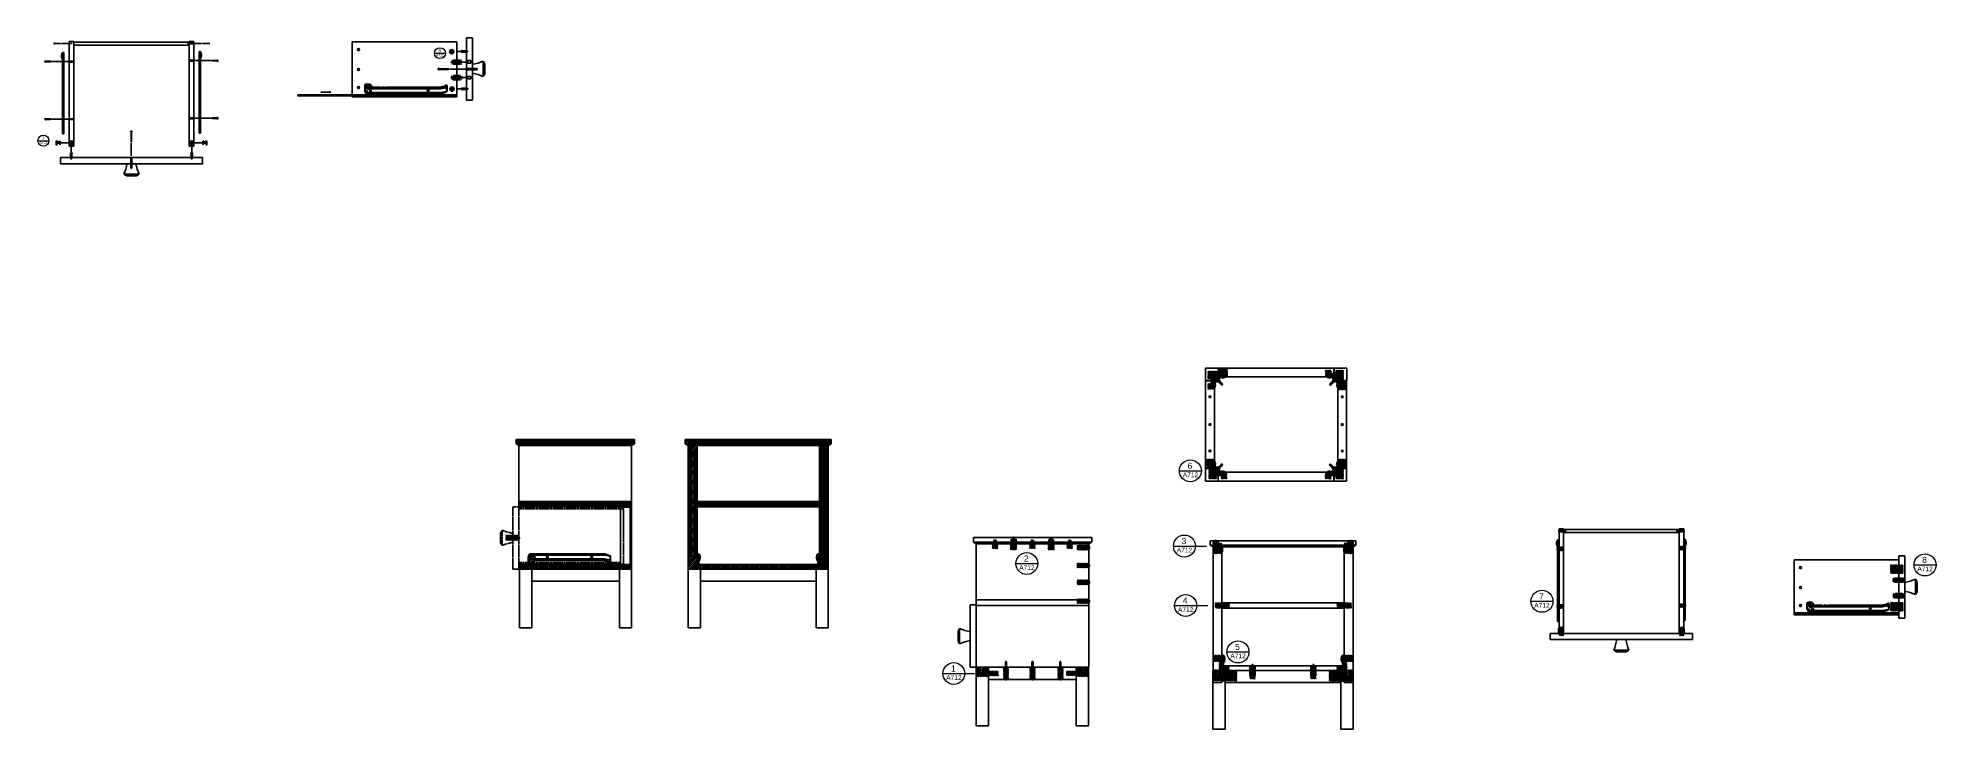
# Model space of a CAD drawing. Header units: centimetres. Extents: x -118 to 1001, y -481 to 203.
# Drawn here: x 376 to 1001, y -165 to 63 of the extents above; entities that cross this region are included whole.
import ezdxf
from ezdxf.enums import TextEntityAlignment as Align

# ---------------------------------------------------------------- set-up
doc = ezdxf.new("R2010")
doc.units = ezdxf.units.CM
doc.header["$MEASUREMENT"] = 0
doc.linetypes.add('CENTER2', pattern=[1.125, 0.75, -0.125, 0.125, -0.125])
doc.linetypes.add('HIDDEN2', pattern=[0.1875, 0.125, -0.0625])
doc.layers.add('A-ANNO-SYMB', color=253, linetype='Continuous', lineweight=18)
for name, color, linetype in [('A-Furn', 8, 'Continuous'), ('binari', 1, 'Continuous'), ('cassetto', 2, 'Continuous'), ('linee di prosp', 6, 'Continuous'), ('linee in prospettp', 252, 'Continuous'), ('retini', 245, 'Continuous'), ('viti e cerniere', 3, 'Continuous')]:
    doc.layers.add(name, color=color, linetype=linetype)
doc.styles.get("Standard").update_dxf_attribs({"font": 'Arial.ttf'})
pattern_1 = [(45, (405.99261, -134.67835), (-0.088388348, 0.088388348), [])]
pattern_2 = [(45, (443.76872, -134.70884), (-0.088388348, 0.088388348), [])]
pattern_3 = [(45, (863.2211, -451.5293), (-0.088388348, 0.088388348), [])]

# ---------------------------------------------------------------- blocks, each defined once
blk = doc.blocks.new('binariocomodino')
at = {"layer": 'linee di prosp'}
for p, q in [((-0.22, 1.98), (-0.22, 0.17)), ((0.36, 2.28), (-0.09, 1.98)), ((-0.09, 1.98), (-0.09, 0.17)), ((0.68, 0.97), (-0.09, 0.52)), ((11.96, 2.84), (0.58, 2.84)), ((1, -0.06), (1.52, 0.58)), ((11.96, 2.54), (1.61, 2.54)), ((11.96, 1.27), (1.88, 1.27)), ((2.16, 0.86), (11.96, 0.86)), ((11.96, 2.98), (24.47, 2.98)), ((11.96, 2.84), (24.59, 2.84)), ((24.8, 2.54), (11.96, 2.54)), ((24.8, 1.27), (11.96, 1.27)), ((11.96, 0.86), (24.31, 0.86)), ((11.96, 0.72), (24.23, 0.72)), ((24.59, 2.84), (24.91, 2.81)), ((26.62, 2.22), (24.8, 2.54)), ((26.71, 0.94), (24.8, 1.27)), ((24.91, 2.81), (26.62, 2.22)), ((26.71, 1.99), (26.62, 2.22)), ((26.65, 0.28), (26.71, 0.33)), ((26.71, 0.33), (26.71, 1.99)), ((0.15, -0.19), (1, -0.19)), ((0.18, -0.06), (1, -0.06))]:
    blk.add_line(p, q, dxfattribs=at)
blk.add_lwpolyline([(11.96, 2.98), (0.48, 2.98)], dxfattribs=at)
for points in [[(1.16, -0.09), (1.68, 0.55, -0.245262), (2.07, 0.72), (2.07, 0.72), (11.96, 0.72)], [(24.23, 0.72, -0.127421), (26.51, 0.13, 0.641777), (26.88, 0.4), (26.88, 0.4), (26.88, 2, 0.188431), (26.74, 2.35), (26.74, 2.35), (25.13, 2.91, 0.116572), (24.47, 2.98), (24.47, 2.98)]]:
    blk.add_lwpolyline(points, format="xyb", dxfattribs=at)
for centre, radius in [((1.12, 1.77), 0.91), ((1.12, 1.77), 0.76), ((1.12, 1.77), 0.366), ((0.9, 0.26), 0.14), ((6.01, 1.89), 0.194), ((20.66, 1.86), 0.194)]:
    blk.add_circle(centre, radius, dxfattribs=at)
for centre, radius, start, end in [((0.93, 1.93), 1.14, 112.85588, 177.44078), ((0.15, 0.18), 0.364, 181.49321, 270.08078), ((0.9, 1.9), 0.992, 108.77588, 175.29191), ((0.17, 0.2), 0.256, 186.28213, 273.18933), ((2.11, 0.1), 0.764, 86.86118, 141.06498), ((24.31, -4.14), 5, 62.16984, 90), ((0.88, 0.19), 0.392, 287.18108, 315.42126)]:
    blk.add_arc(centre, radius, start, end, dxfattribs=at)
blk = doc.blocks.new('binariocomodinoprosp')
at = {"layer": 'linee di prosp'}
for p, q in [((-0.03, 3.14), (-0.03, 0.02)), ((0, 3.16), (0.47, 3.16)), ((0, 0), (0.47, 0)), ((0.1, 0.12), (0.1, 3.02)), ((0.47, 3.02), (0.1, 3.02)), ((0.1, 3.02), (0.23, 2.72)), ((0.23, 1.45), (0.1, 0.12)), ((0.47, 0.12), (0.1, 0.12)), ((0.23, 2.72), (0.23, 1.45)), ((0.47, 3.16), (0.47, 3.02)), ((0.47, 0), (0.47, 0.12))]:
    blk.add_line(p, q, dxfattribs=at)
for points in [[(0.39, 2.26), (0.18, 2.26), (0.18, 1.63), (0.39, 1.63)], [(0.82, 1.58), (0.92, 1.58), (0.92, 2.33), (0.82, 2.33)]]:
    blk.add_lwpolyline(points, dxfattribs=at)
blk.add_lwpolyline([(0.39, 2.87), (0.82, 2.87), (0.82, 1.03), (0.39, 1.03)], close=True, dxfattribs=at)
for centre, start, end in [((0, 3.13), 87.1352, 172.88428), ((0, 0.03), 198.03104, 272.8648)]:
    blk.add_arc(centre, 0.0309, start, end, dxfattribs=at)
at = {"layer": 'linee in prospettp'}
for p, q in [((0.47, 2.87), (0.47, 3.02)), ((0.47, 0.12), (0.47, 1.03))]:
    blk.add_line(p, q, dxfattribs=at)
blk = doc.blocks.new('vitetassello')
at = {"layer": 'viti e cerniere'}
for p, q in [((-0.13, 0.38), (-0.13, 1.58)), ((-0.13, 1.58), (-0.06, 1.58)), ((-0.13, 1.5), (0.31, 1.5)), ((-0.13, 0.46), (0.31, 0.46)), ((0.31, 0.38), (-0.13, 0.38)), ((-0.09, 0.46), (-0.09, 1.5)), ((-0.06, 1.76), (-0.06, 1.58)), ((-0.06, 1.58), (0.23, 1.58)), ((0, 0.35), (0, 0.27)), ((0, 0.21), (0, 0.14)), ((0, 0.08), (0, 0)), ((0.06, 0.46), (0.06, 1.5)), ((0.09, 0.46), (0.06, 0.46)), ((0.08, 0.46), (0.11, 0.46)), ((0.09, 0.46), (0.13, 0.46)), ((0.13, 0.46), (0.13, 1.5)), ((0.19, 0.38), (0.19, 0.36)), ((0.19, 0.3), (0.19, 0.22)), ((0.19, 0.16), (0.19, 0.09)), ((0.19, 0), (0.19, 0.03)), ((0.23, 1.58), (0.24, 1.58)), ((0.24, 1.76), (0.24, 1.58)), ((0.24, 1.58), (0.31, 1.58)), ((0.27, 1.5), (0.27, 0.46)), ((0.31, 1.58), (0.31, 0.38)), ((0.31, 1.5), (0.31, 1.5)), ((0, 0), (0.19, 0))]:
    blk.add_line(p, q, dxfattribs=at)
blk.add_lwpolyline([(0.36, 1.76), (0.36, 1.93), (-0.18, 1.93), (-0.18, 1.76)], close=True, dxfattribs=at)
for points in [[(-0.06, 0.27), (0, 0.21), (0.19, 0.16), (0.24, 0.16), (-0.06, 0.27), (0, 0.27), (0.19, 0.22), (0.24, 0.16)], [(-0.06, 0.14), (0, 0.08), (0.19, 0.03), (0.24, 0.03), (-0.06, 0.14), (0, 0.14), (0.19, 0.09), (0.24, 0.03)], [(-0.03, 0.38), (0, 0.35), (0.19, 0.3), (0.24, 0.3), (0.01, 0.38)], [(0.09, 0.38), (0.19, 0.36), (0.24, 0.3)]]:
    blk.add_lwpolyline(points, dxfattribs=at)
blk = doc.blocks.new('tassello')
at = {"layer": 'viti e cerniere', "linetype": 'ByBlock', "lineweight": 100}
for p, q in [((0, 0.51), (0.21, 0.7)), ((0, 0.51), (0, 0.18)), ((0.21, 0), (0, 0.18)), ((0.21, 0.7), (3.71, 0.7)), ((0.21, 0.7), (0.21, 0)), ((0.21, 0.7), (0.21, 0.52)), ((0.21, 0.52), (0.75, 0.52)), ((0.21, 0.35), (0.9, 0.35)), ((0.9, 0.17), (0.21, 0.17)), ((0.75, 0.52), (3.71, 0.52)), ((0.9, 0.35), (0.9, 0.35)), ((0.9, 0.35), (3.71, 0.35)), ((0.9, 0.17), (3.71, 0.17)), ((3.92, 0.51), (3.71, 0.7)), ((3.71, 0.7), (3.71, 0)), ((3.71, 0), (3.92, 0.18)), ((3.92, 0.51), (3.92, 0.18)), ((3.71, 0), (0.21, 0))]:
    blk.add_line(p, q, dxfattribs=at)

msp = doc.modelspace()

# ---------------------------------------------------------------- hatches: boundary and pattern name
at = {"layer": 'retini', "ltscale": 3}
h = msp.add_hatch(dxfattribs=at)
h.set_pattern_fill('ANSI31', color=256, angle=-90)
h.set_pattern_definition([(315, (708.70584, 308.66924), (0.088388348, 0.088388348), [])])
h.paths.add_polyline_path([(767.59, -48.63), (767.59, -46.11), (764.65, -46.11), (764.65, -46.81), (764.57, -46.81), (764.57, -48.59), (765.87, -48.59), (765.87, -46.87), (766.35, -46.87), (766.35, -48.63), (766.59, -48.63), (766.59, -48.26), (766.89, -48.26), (766.89, -48.63)])
h.paths.add_polyline_path([(764.48, -49.37), (764.48, -48.59), (764.55, -48.59), (764.55, -46.81), (761.09, -46.81), (761.09, -49.33), (762.08, -49.33), (762.08, -49.87), (763.28, -49.87), (763.28, -49.84), (764.03, -49.84), (762.27, -48.09, -2.138287), (762.74, -47.65)])
h.paths.add_polyline_path([(763.28, -51.25), (763.28, -49.91), (762.08, -49.91), (762.08, -50.85), (761.1, -50.85), (761.1, -52.76), (763.28, -52.74), (763.28, -52.24), (762.91, -52.24), (762.91, -51.94), (763.28, -51.94), (763.28, -51.69), (761.54, -51.69), (761.54, -51.25)])
h = msp.add_hatch(dxfattribs=at)
h.set_pattern_fill('ANSI31', color=256)
h.set_pattern_definition([(45, (447.43187, -99.0815), (-0.088388348, 0.088388348), [])])
h.paths.add_polyline_path([(803.97, -52.98), (806.49, -52.98), (806.49, -50.04), (805.79, -50.04), (805.79, -49.95), (804.01, -49.95), (804.01, -51.25), (805.73, -51.25), (805.73, -51.73), (803.98, -51.73), (803.98, -51.97), (804.34, -51.97), (804.34, -52.28), (803.97, -52.28)])
h.paths.add_polyline_path([(803.23, -49.87), (804.01, -49.87), (804.01, -49.93), (805.79, -49.93), (805.79, -46.48), (803.27, -46.48), (803.27, -47.46), (802.73, -47.46), (802.73, -48.66), (802.76, -48.66), (802.76, -49.41), (804.51, -47.66, -2.138287), (804.96, -48.12)])
h.paths.add_polyline_path([(801.35, -48.66), (802.69, -48.66), (802.69, -47.46), (801.75, -47.46), (801.75, -46.49), (799.85, -46.49), (799.86, -48.67), (800.37, -48.67), (800.37, -48.3), (800.66, -48.3), (800.66, -48.67), (800.91, -48.67), (800.91, -46.93), (801.35, -46.93)])
at = {"layer": 'retini'}
h = msp.add_hatch(dxfattribs=at)
h.set_pattern_fill('ANSI31', color=256, scale=3)
h.paths.add_polyline_path([(572.36, -69.26), (533.36, -69.26), (533.36, -70.76), (572.36, -70.76)])
h.paths.add_polyline_path([(572.36, -70.76), (533.36, -70.76), (534.31, -71.26), (571.4, -71.26)])
h = msp.add_hatch(dxfattribs=at)
h.set_pattern_fill('ANSI31', color=256, scale=3)
h.paths.add_polyline_path([(592.95, -71.26), (590.05, -71.26), (590.05, -91.44), (590.05, -111.94), (592.95, -111.94), (592.95, -108.28), (591.41, -108.28), (591.41, -107.84), (592.95, -107.84), (592.95, -91.44)])
h.paths.add_polyline_path([(636.14, -71.26), (633.24, -71.26), (633.24, -91.44), (633.24, -107.9), (634.79, -107.9), (634.79, -108.24), (633.24, -108.24), (633.24, -111.94), (636.14, -111.94), (636.14, -91.44)])
h.paths.add_polyline_path([(633.24, -89.69), (592.95, -89.69), (592.95, -91.44), (633.24, -91.44)])
h.paths.add_polyline_path([(633.24, -110.43), (592.95, -110.43), (592.95, -111.94), (633.24, -111.94)])
h.paths.add_polyline_path([(637.09, -69.26), (589.09, -69.26), (589.09, -70.76), (637.09, -70.76)])
h.paths.add_polyline_path([(637.09, -70.76), (589.09, -70.76), (590.05, -71.26), (636.14, -71.26)])
at = {"layer": 'retini', "ltscale": 3}
h = msp.add_hatch(dxfattribs=at)
h.set_pattern_fill('ANSI31', color=256)
h.set_pattern_definition(pattern_1)
h.paths.add_polyline_path([(763.29, -75.79), (760.77, -75.79), (760.77, -78.73), (761.47, -78.73), (761.47, -78.82), (763.25, -78.82), (763.25, -77.51), (761.53, -77.51), (761.53, -77.04), (763.29, -77.04), (763.29, -76.8), (762.92, -76.8), (762.92, -76.49), (763.29, -76.49)])
h.paths.add_polyline_path([(764.04, -78.9), (763.25, -78.9), (763.25, -78.84), (761.47, -78.84), (761.47, -82.29), (764, -82.29), (764, -81.31), (764.53, -81.31), (764.53, -80.11), (764.5, -80.11), (764.5, -79.35), (762.75, -81.11, -2.138287), (762.31, -80.65)])
h.paths.add_polyline_path([(765.91, -80.11), (764.57, -80.11), (764.57, -81.31), (765.51, -81.31), (765.51, -82.28), (767.42, -82.28), (767.4, -80.1), (766.9, -80.1), (766.9, -80.47), (766.6, -80.47), (766.6, -80.1), (766.36, -80.1), (766.36, -81.84), (765.91, -81.84)])
h = msp.add_hatch(dxfattribs=at)
h.set_pattern_fill('ANSI31', color=256)
h.set_pattern_definition([(45, (450.49406, -134.66483), (-0.088388348, 0.088388348), [])])
h.paths.add_polyline_path([(803.93, -75.78), (806.44, -75.78), (806.44, -78.72), (805.75, -78.72), (805.75, -78.81), (803.97, -78.81), (803.97, -77.5), (805.69, -77.5), (805.69, -77.02), (803.93, -77.02), (803.93, -76.79), (804.3, -76.79), (804.3, -76.48), (803.93, -76.48)])
h.paths.add_polyline_path([(803.18, -78.89), (803.97, -78.89), (803.97, -78.83), (805.75, -78.83), (805.75, -82.28), (803.22, -82.28), (803.22, -81.29), (802.68, -81.29), (802.68, -80.09), (802.72, -80.09), (802.72, -79.34), (804.46, -81.1, 2.138287), (804.91, -80.63)])
h.paths.add_polyline_path([(801.31, -80.09), (802.65, -80.09), (802.65, -81.29), (801.71, -81.29), (801.71, -82.27), (799.8, -82.27), (799.81, -80.09), (800.32, -80.09), (800.32, -80.46), (800.62, -80.46), (800.62, -80.09), (800.86, -80.09), (800.86, -81.83), (801.31, -81.83)])
at = {"layer": 'retini'}
h = msp.add_hatch(dxfattribs=at)
h.set_pattern_fill('ANSI31', color=256, scale=3)
h.paths.add_polyline_path([(571.4, -89.69), (534.31, -89.69), (534.31, -91.59), (570.88, -91.59), (570.88, -110.43), (534.31, -110.43), (534.31, -111.94), (571.4, -111.94)])
at = {"layer": 'retini', "ltscale": 3}
h = msp.add_hatch(dxfattribs=at)
h.set_pattern_fill('ANSI31', color=256)
h.set_pattern_definition(pattern_3)
h.paths.add_polyline_path([(878.27, -98.99), (876.79, -98.99), (876.79, -99.28), (878.27, -99.28)])
h.paths.add_polyline_path([(879.14, -98.99), (878.29, -98.99), (878.29, -99.28), (878.77, -99.28), (878.77, -99.59), (878.29, -99.59), (878.29, -99.84), (879.14, -99.84)])
h.paths.add_polyline_path([(878.27, -99.59), (876.79, -99.59), (876.79, -99.84), (878.27, -99.84)])
h = msp.add_hatch(dxfattribs=at)
h.set_pattern_fill('ANSI31', color=256)
h.set_pattern_definition([(45, (903.27339, -451.51909), (-0.088388348, 0.088388348), [])])
h.paths.add_polyline_path([(916.31, -98.98), (917.79, -98.98), (917.79, -99.27), (916.31, -99.27)])
h.paths.add_polyline_path([(915.44, -98.98), (916.3, -98.98), (916.3, -99.27), (915.81, -99.27), (915.81, -99.58), (916.3, -99.58), (916.3, -99.83), (915.44, -99.83)])
h.paths.add_polyline_path([(916.31, -99.58), (917.8, -99.58), (917.8, -99.83), (916.31, -99.83)])
at = {"layer": 'retini'}
h = msp.add_hatch(dxfattribs=at)
h.set_pattern_fill('ANSI31', color=256)
h.set_pattern_definition(pattern_1)
h.paths.add_polyline_path([(530.76, -101.42), (532.31, -101.42), (532.31, -100.75), (529.99, -100.75), (529.99, -102.51), (532.31, -102.51), (532.31, -102.02), (530.76, -102.02)])
h.paths.add_polyline_path([(534.26, -102.02), (532.31, -102.02), (532.31, -102.51), (534.26, -102.51)])
h.paths.add_polyline_path([(534.26, -100.75), (532.31, -100.75), (532.31, -101.42), (534.26, -101.43)])
at = {"layer": 'retini', "ltscale": 3}
h = msp.add_hatch(dxfattribs=at)
h.set_pattern_fill('ANSI31', color=256)
h.set_pattern_definition([(45, (381.3611, -134.65103), (-0.08838835, 0.08838835), [])])
h.paths.add_polyline_path([(690.64, -103.64), (690.14, -103.64), (690.14, -105.18), (690.64, -105.18), (691.44, -105.18), (691.94, -105.18), (691.94, -103.64), (691.44, -103.64), (691.44, -104.82), (690.64, -104.82)])
h = msp.add_hatch(dxfattribs=at)
h.set_pattern_fill('ANSI31', color=256)
h.set_pattern_definition(pattern_1)
h.paths.add_polyline_path([(696.73, -103.63), (696.15, -103.63), (696.15, -105.62), (696.73, -105.62), (697.58, -105.62), (698.14, -105.61), (698.14, -103.63), (697.56, -103.63), (697.56, -105.26), (696.73, -105.26)])
h = msp.add_hatch(dxfattribs=at)
h.set_pattern_fill('ANSI31', color=256)
h.set_pattern_definition([(45, (393.66701, -134.63174), (-0.08838835, 0.08838835), [])])
h.paths.add_polyline_path([(702.95, -103.62), (702.45, -103.62), (702.45, -105.16), (702.95, -105.16), (703.75, -105.16), (704.25, -105.16), (704.25, -103.62), (703.75, -103.62), (703.75, -104.8), (702.95, -104.8)])
h = msp.add_hatch(dxfattribs=at)
h.set_pattern_fill('ANSI31', color=256)
h.set_pattern_definition([(45, (418.35982, -134.66799), (-0.08838835, 0.08838835), [])])
h.paths.add_polyline_path([(709.1, -103.62), (708.52, -103.62), (708.52, -105.61), (709.1, -105.61), (709.95, -105.61), (710.51, -105.6), (710.51, -103.62), (709.93, -103.62), (709.93, -105.25), (709.1, -105.25)])
h = msp.add_hatch(dxfattribs=at)
h.set_pattern_fill('ANSI31', color=256)
h.set_pattern_definition(pattern_1)
h.paths.add_polyline_path([(715.28, -103.66), (714.77, -103.66), (714.77, -105.21), (715.28, -105.21), (716.07, -105.21), (716.58, -105.21), (716.58, -103.66), (716.07, -103.66), (716.07, -104.85), (715.28, -104.85)])
h = msp.add_hatch(dxfattribs=at)
h.set_pattern_fill('ANSI31', color=256)
h.set_pattern_definition([(45, (405.97863, -117.05322), (-0.08838835, 0.08838835), [])])
h.paths.add_polyline_path([(721.95, -105.14), (718.3, -105.14), (718.3, -104.67), (721.95, -104.67), (721.95, -104.43), (718.06, -104.43), (718.06, -104.67), (718.06, -104.67), (718.06, -105.14), (718.06, -105.66), (721.95, -105.66)])
h.paths.add_polyline_path([(721.95, -104.15), (718.06, -104.15), (718.06, -104.43), (721.95, -104.43)])
h = msp.add_hatch(dxfattribs=at)
h.set_pattern_fill('ANSI31', color=256)
h.set_pattern_definition(pattern_1)
h.paths.add_polyline_path([(765.75, -103.4), (764.69, -103.4), (764.69, -102.64), (762.92, -102.64), (762.92, -104.14), (763.33, -104.14), (763.33, -102.89), (764.06, -102.89), (764.06, -104.14), (765.75, -104.14)])
h.paths.add_polyline_path([(764.92, -104.2), (765.3, -104.2), (765.3, -104.62), (765.46, -104.62), (765.46, -104.64), (765.75, -104.64), (765.75, -104.14), (764.06, -104.14), (764.06, -104.64), (764.77, -104.64), (764.77, -104.62), (764.92, -104.62)])
h.paths.add_polyline_path([(763.33, -104.14), (762.92, -104.14), (762.92, -104.64), (763.33, -104.64)])
h.paths.add_polyline_path([(763.33, -104.64), (762.92, -104.64), (762.92, -106.8), (765.73, -106.8), (765.73, -106.26), (764.59, -106.26), (764.59, -105.02), (764.77, -105.02), (764.77, -104.64), (764.06, -104.64), (764.06, -106.4), (763.33, -106.4)])
at = {"layer": 'retini'}
h = msp.add_hatch(dxfattribs=at)
h.set_pattern_fill('ANSI31', color=256)
h.set_pattern_definition(pattern_1)
h.paths.add_polyline_path([(765.75, -104.65), (765.43, -104.65), (765.43, -105.03), (765.75, -105.03)])
at = {"layer": 'retini', "ltscale": 3}
h = msp.add_hatch(dxfattribs=at)
h.set_pattern_fill('ANSI31', color=256)
h.set_pattern_definition([(45, (451.57194, -134.6773), (-0.088388348, 0.088388348), [])])
h.paths.add_polyline_path([(806.04, -103.39), (807.09, -103.39), (807.09, -102.64), (808.86, -102.64), (808.86, -104.14), (808.46, -104.14), (808.46, -102.89), (807.72, -102.89), (807.72, -104.14), (806.04, -104.14)])
h.paths.add_polyline_path([(806.86, -104.2), (806.48, -104.2), (806.48, -104.62), (806.33, -104.62), (806.33, -104.64), (806.04, -104.64), (806.04, -104.14), (807.72, -104.14), (807.72, -104.64), (807.01, -104.64), (807.01, -104.62), (806.86, -104.62)])
h.paths.add_polyline_path([(808.46, -104.14), (808.86, -104.14), (808.86, -104.64), (808.46, -104.64)])
h.paths.add_polyline_path([(808.46, -104.64), (808.86, -104.64), (808.86, -106.8), (806.06, -106.8), (806.06, -106.26), (807.19, -106.26), (807.19, -105.02), (807.01, -105.02), (807.01, -104.64), (807.72, -104.64), (807.72, -106.4), (808.46, -106.4)])
at = {"layer": 'retini'}
h = msp.add_hatch(dxfattribs=at)
h.set_pattern_fill('ANSI31', color=256)
h.set_pattern_definition([(45, (446.63414, -134.69509), (-0.088388348, 0.088388348), [])])
h.paths.add_polyline_path([(806.39, -104.66), (806.08, -104.66), (806.08, -105.05), (806.39, -105.05)])
at = {"layer": 'retini', "ltscale": 3}
h = msp.add_hatch(dxfattribs=at)
h.set_pattern_fill('ANSI31', color=256)
h.set_pattern_definition([(45, (823.95308, -432.85072), (-0.088388348, 0.088388348), [])])
h.paths.add_polyline_path([(876.78, -104.68), (878.23, -104.68), (878.23, -105.93), (876.78, -105.93), (876.78, -105.52), (878.11, -105.52), (878.11, -105.15), (876.79, -105.15)])
h = msp.add_hatch(dxfattribs=at)
h.set_pattern_fill('ANSI31', color=256)
h.set_pattern_definition([(45, (863.20489, -432.5776), (-0.088388348, 0.088388348), [])])
h.paths.add_polyline_path([(917.77, -104.4), (916.32, -104.4), (916.32, -105.66), (917.77, -105.66), (917.77, -105.25), (916.44, -105.25), (916.44, -104.88), (917.77, -104.88)])
h = msp.add_hatch(dxfattribs=at)
h.set_pattern_fill('ANSI31', color=256)
h.set_pattern_definition([(45, (405.99787, -122.94978), (-0.08838835, 0.08838835), [])])
h.paths.add_polyline_path([(721.96, -111.04), (718.32, -111.04), (718.32, -110.57), (721.97, -110.57), (721.97, -110.32), (718.08, -110.32), (718.08, -110.57), (718.08, -110.57), (718.08, -111.04), (718.08, -111.55), (721.96, -111.55)])
h.paths.add_polyline_path([(721.97, -110.05), (718.08, -110.05), (718.08, -110.32), (721.97, -110.32)])
h = msp.add_hatch(dxfattribs=at)
h.set_pattern_fill('ANSI31', color=256)
h.set_pattern_definition(pattern_3)
h.paths.add_polyline_path([(988.61, -110.6), (986.39, -110.6), (985.91, -110.6), (985.91, -113.44), (988.61, -113.44), (988.61, -112.43), (987.68, -112.43), (987.59, -112.57), (987.09, -112.78), (986.89, -112.69, -0.058774), (986.74, -112.63), (986.55, -112.55), (986.32, -112.03), (986.54, -111.48), (987.07, -111.26), (987.63, -111.49), (987.72, -111.72), (988.61, -111.72)])
h.paths.add_polyline_path([(990.04, -110.6), (988.62, -110.6), (988.62, -111.72), (988.65, -111.72), (988.65, -111.89), (989.05, -111.89), (989.05, -112.26), (988.64, -112.26), (988.64, -112.43), (988.62, -112.43), (988.62, -113.44), (990.04, -113.44)])
h = msp.add_hatch(dxfattribs=at)
h.set_pattern_fill('ANSI31', color=256)
h.set_pattern_definition([(45, (406.01812, -128.47274), (-0.08838835, 0.08838835), [])])
h.paths.add_polyline_path([(721.99, -116.56), (718.34, -116.56), (718.34, -116.09), (721.99, -116.09), (721.99, -115.85), (718.1, -115.85), (718.1, -116.09), (718.1, -116.09), (718.1, -116.56), (718.1, -117.08), (721.99, -117.08)])
h.paths.add_polyline_path([(721.99, -115.57), (718.1, -115.57), (718.1, -115.85), (721.99, -115.85)])
h = msp.add_hatch(dxfattribs=at)
h.set_pattern_fill('ANSI31', color=256)
h.set_pattern_definition(pattern_3)
h.paths.add_polyline_path([(988.61, -114.93), (986.72, -114.93), (986.72, -116.32), (988.61, -116.32), (988.61, -116.02), (987.09, -116.02), (987.09, -115.19), (988.61, -115.19)])
h.paths.add_polyline_path([(990.54, -114.93), (988.62, -114.93), (988.62, -115.19), (990.13, -115.19), (990.13, -116.02), (988.62, -116.02), (988.62, -116.32), (990.54, -116.32)])
h = msp.add_hatch(dxfattribs=at)
h.set_pattern_fill('ANSI31', color=256)
h.set_pattern_definition(pattern_1)
h.paths.add_polyline_path([(721.96, -122.76), (718.32, -122.76), (718.32, -122.3), (721.97, -122.3), (721.97, -122.05), (718.07, -122.05), (718.07, -122.3), (718.07, -122.3), (718.07, -122.76), (718.07, -123.28), (721.96, -123.28)])
h.paths.add_polyline_path([(721.97, -121.78), (718.07, -121.78), (718.07, -122.05), (721.97, -122.05)])
h = msp.add_hatch(dxfattribs=at)
h.set_pattern_fill('ANSI31', color=256)
h.set_pattern_definition([(45, (365.88207, -134.66828), (-0.088388348, 0.088388348), [])])
h.paths.add_polyline_path([(765.93, -123.11), (763.58, -123.11), (763.58, -124.77), (765.93, -124.77), (765.93, -124.35), (764, -124.36), (764, -123.58), (765.93, -123.57)])
h.paths.add_polyline_path([(768.28, -123.11), (765.93, -123.11), (765.93, -123.57), (767.65, -123.57), (767.65, -124.35), (765.93, -124.35), (765.93, -124.77), (768.28, -124.77)])
h = msp.add_hatch(dxfattribs=at)
h.set_pattern_fill('ANSI31', color=256)
h.set_pattern_definition(pattern_1)
h.paths.add_polyline_path([(806.04, -123.12), (803.69, -123.12), (803.69, -124.78), (806.04, -124.78), (806.04, -124.36), (804.23, -124.36), (804.23, -123.58), (806.04, -123.58)])
h.paths.add_polyline_path([(808.39, -123.12), (806.04, -123.12), (806.04, -123.58), (807.76, -123.58), (807.76, -124.36), (806.04, -124.36), (806.04, -124.78), (808.39, -124.78)])
h = msp.add_hatch(dxfattribs=at)
h.set_pattern_fill('ANSI31', color=256)
h.set_pattern_definition([(45, (823.96796, -451.81244), (-0.088388348, 0.088388348), [])])
h.paths.add_polyline_path([(876.8, -123.64), (878.25, -123.64), (878.25, -124.89), (876.8, -124.89), (876.8, -124.48), (878.13, -124.48), (878.13, -124.11), (876.8, -124.11)])
h = msp.add_hatch(dxfattribs=at)
h.set_pattern_fill('ANSI31', color=256)
h.set_pattern_definition(pattern_3)
h.paths.add_polyline_path([(917.79, -123.36), (916.34, -123.36), (916.34, -124.61), (917.79, -124.61), (917.79, -124.2), (916.46, -124.2), (916.46, -123.83), (917.78, -123.83)])
h = msp.add_hatch(dxfattribs=at)
h.set_pattern_fill('ANSI31', color=256)
h.set_pattern_definition([(45, (863.2235, -463.8598), (-0.088388348, 0.088388348), [])])
h.paths.add_polyline_path([(988.61, -122.93), (986.39, -122.93), (985.91, -122.93), (985.91, -125.77), (988.61, -125.77), (988.61, -124.76), (987.68, -124.76), (987.59, -124.9), (987.09, -125.11), (986.89, -125.02, -0.058774), (986.74, -124.96), (986.55, -124.88), (986.32, -124.36), (986.54, -123.81), (987.07, -123.6), (987.64, -123.82), (987.73, -124.05), (988.61, -124.05)])
h.paths.add_polyline_path([(990.04, -122.93), (988.63, -122.93), (988.63, -124.05), (988.65, -124.05), (988.65, -124.22), (989.05, -124.22), (989.05, -124.59), (988.64, -124.59), (988.64, -124.76), (988.63, -124.76), (988.63, -125.77), (990.04, -125.77)])
h = msp.add_hatch(dxfattribs=at)
h.set_pattern_fill('ANSI31', color=256)
h.set_pattern_definition([(45, (863.25036, -456.66747), (-0.088388348, 0.088388348), [])])
h.paths.add_polyline_path([(988.64, -120.07), (986.75, -120.07), (986.75, -121.46), (988.64, -121.46), (988.64, -121.16), (987.12, -121.16), (987.12, -120.33), (988.64, -120.33)])
h.paths.add_polyline_path([(990.57, -120.07), (988.65, -120.07), (988.65, -120.33), (990.16, -120.33), (990.16, -121.16), (988.65, -121.16), (988.65, -121.46), (990.57, -121.46)])
h = msp.add_hatch(dxfattribs=at)
h.set_pattern_fill('ANSI31', color=256)
h.set_pattern_definition(pattern_3)
h.paths.add_polyline_path([(877.29, -133.2), (877.18, -133.2), (877.18, -133.19), (876.81, -133.19), (876.81, -133.9), (878.21, -133.9), (878.21, -133.19), (877.78, -133.19), (877.78, -133.21), (877.67, -133.21), (877.67, -133.61), (877.29, -133.61)])
h.paths.add_polyline_path([(877.18, -132.81), (876.81, -132.81), (876.81, -133.19), (877.18, -133.19)], flags=17)
h.paths.add_polyline_path([(878.21, -131.03), (876.79, -131.03), (876.79, -131.55), (877.96, -131.55), (877.96, -132.81), (877.78, -132.81), (877.78, -133.19), (878.21, -133.19)])
h = msp.add_hatch(dxfattribs=at)
h.set_pattern_fill('ANSI31', color=256)
h.set_pattern_definition([(45, (903.59941, -451.54717), (-0.08838835, 0.08838835), [])])
h.paths.add_polyline_path([(917.3, -133.22), (917.42, -133.22), (917.42, -133.21), (917.78, -133.21), (917.78, -133.92), (916.38, -133.92), (916.38, -133.21), (916.81, -133.21), (916.92, -133.23), (916.92, -133.63), (917.3, -133.63)])
h.paths.add_polyline_path([(917.42, -132.82), (917.78, -132.82), (917.78, -133.21), (917.42, -133.21)], flags=17)
h.paths.add_polyline_path([(916.38, -131.05), (917.8, -131.05), (917.8, -131.57), (916.63, -131.57), (916.63, -132.83), (916.81, -132.83), (916.81, -133.21), (916.38, -133.21)])
h = msp.add_hatch(dxfattribs=at)
h.set_pattern_fill('ANSI31', color=256)
h.set_pattern_definition(pattern_1)
h.paths.add_polyline_path([(765.72, -141.68), (764.05, -141.68), (764.05, -141.19), (765.71, -141.19), (765.71, -140.32), (762.99, -140.32), (762.99, -142.42), (764.84, -142.42), (764.84, -145.14), (765.67, -145.14), (765.67, -144.93), (765.31, -144.93), (765.31, -144.52), (765.72, -144.52), (765.75, -144.44), (765.75, -143.83), (765.72, -143.83)])
h.paths.add_polyline_path([(766.14, -143.97), (767.44, -143.97), (767.44, -145.29), (768.11, -145.29), (768.11, -143.83), (765.75, -143.83), (765.75, -144.41), (765.77, -144.41), (765.89, -144.14)])
h = msp.add_hatch(dxfattribs=at)
h.set_pattern_fill('ANSI31', color=256)
h.set_pattern_definition(pattern_2)
h.paths.add_polyline_path([(806.04, -141.71), (807.7, -141.71), (807.7, -141.22), (806.05, -141.22), (806.05, -140.35), (808.77, -140.35), (808.77, -142.45), (806.92, -142.45), (806.92, -145.17), (806.08, -145.17), (806.08, -144.96), (806.45, -144.96), (806.45, -144.55), (806.04, -144.55), (806, -144.47), (806, -143.86), (806.04, -143.86)])
h.paths.add_polyline_path([(805.62, -144), (804.31, -144), (804.31, -145.32), (803.65, -145.32), (803.65, -143.86), (806, -143.86), (806, -144.44), (805.99, -144.44), (805.86, -144.17)])
h = msp.add_hatch(dxfattribs=at)
h.set_pattern_fill('ANSI31', color=256)
h.set_pattern_definition(pattern_1)
h.paths.add_polyline_path([(686.18, -144.33), (684.94, -144.33), (684.94, -147.39), (686.18, -147.39), (688.88, -147.39), (688.88, -147.11), (688.88, -146.61), (686.92, -146.61), (686.92, -147.11), (686.18, -147.11)])
h.paths.add_polyline_path([(688.88, -144.31), (686.93, -144.31), (686.93, -146.06), (688.88, -146.06)])
h = msp.add_hatch(dxfattribs=at)
h.set_pattern_fill('ANSI31', color=256)
h.set_pattern_definition(pattern_1)
h.paths.add_polyline_path([(692.13, -145.59), (688.93, -145.59), (688.93, -146.05), (691.89, -146.05), (691.9, -146.61), (688.93, -146.61), (688.93, -147.07), (692.14, -147.07), (692.14, -146.65), (692.13, -146.05), (692.13, -146.04)])
h = msp.add_hatch(dxfattribs=at)
h.set_pattern_fill('ANSI31', color=256)
h.set_pattern_definition(pattern_1)
h.paths.add_polyline_path([(694.48, -144.3), (693.83, -144.3), (693.83, -148.28), (694.48, -148.28)])
h.paths.add_polyline_path([(695.54, -144.3), (694.89, -144.3), (694.89, -148.28), (695.54, -148.28)])
h = msp.add_hatch(dxfattribs=at)
h.set_pattern_fill('ANSI31', color=256)
h.set_pattern_definition([(45, (414.69755, -134.66287), (-0.08838835, 0.08838835), [])])
h.paths.add_polyline_path([(703.18, -144.29), (702.53, -144.29), (702.53, -148.26), (703.18, -148.26)])
h.paths.add_polyline_path([(704.25, -144.29), (703.59, -144.29), (703.59, -148.26), (704.25, -148.26)])
h = msp.add_hatch(dxfattribs=at)
h.set_pattern_fill('ANSI31', color=256)
h.set_pattern_definition([(45, (423.89044, -134.68095), (-0.08838835, 0.08838835), [])])
h.paths.add_polyline_path([(712.38, -144.31), (711.73, -144.31), (711.73, -148.28), (712.38, -148.28)])
h.paths.add_polyline_path([(713.44, -144.31), (712.79, -144.31), (712.79, -148.28), (713.44, -148.28)])
h = msp.add_hatch(dxfattribs=at)
h.set_pattern_fill('ANSI31', color=256)
h.set_pattern_definition([(45, (433.49223, -134.6527), (-0.08838835, 0.08838835), [])])
h.paths.add_polyline_path([(714.6, -145.56), (717.81, -145.56), (717.81, -146.02), (714.85, -146.02), (714.84, -146.58), (717.8, -146.58), (717.8, -147.04), (714.6, -147.04), (714.6, -146.62), (714.6, -146.02), (714.6, -146.01)])
h = msp.add_hatch(dxfattribs=at)
h.set_pattern_fill('ANSI31', color=256)
h.set_pattern_definition([(45, (440.59902, -135.29299), (-0.08838835, 0.08838835), [])])
h.paths.add_polyline_path([(720.5, -144.3), (721.74, -144.3), (721.74, -147.36), (720.5, -147.36), (717.81, -147.36), (717.81, -147.09), (717.81, -146.59), (719.76, -146.59), (719.76, -147.09), (720.5, -147.09)])
h.paths.add_polyline_path([(717.8, -144.29), (719.75, -144.29), (719.75, -146.04), (717.8, -146.04)])
h = msp.add_hatch(dxfattribs=at)
h.set_pattern_fill('ANSI31', color=256)
h.set_pattern_definition(pattern_1)
h.paths.add_polyline_path([(764.08, -145.34), (764.08, -145.32), (763.14, -145.32), (763.14, -148.81), (765.75, -148.81), (765.75, -147.63), (765.73, -147.63), (764.83, -147.63), (764.83, -148.15), (764.08, -148.15)])
h.paths.add_polyline_path([(765.75, -145.32), (764.83, -145.32), (764.83, -147.06), (765.75, -147.06)], flags=17)
h.paths.add_polyline_path([(765.75, -145.16), (763.14, -145.16), (763.14, -145.32), (764.08, -145.32), (764.08, -145.28), (764.83, -145.28), (764.83, -145.32), (765.75, -145.32)])
h.paths.add_polyline_path([(766.79, -145.75), (765.75, -145.75), (765.75, -147.06), (766.07, -147.06, -0.545924), (766.5, -147.06), (766.79, -147.06)])
h.paths.add_polyline_path([(766.79, -147.63), (766.49, -147.63, -0.523502), (766.11, -147.63), (765.75, -147.63), (765.75, -148.81), (766.79, -148.81)])
h.paths.add_polyline_path([(766.79, -145.41), (765.75, -145.41), (765.75, -145.75), (766.79, -145.75)])
h.paths.add_polyline_path([(770.66, -145.41), (766.79, -145.41), (766.79, -147.06), (769.76, -147.06), (769.76, -147.63), (766.79, -147.63), (766.79, -148.81), (770.66, -148.81)])
h = msp.add_hatch(dxfattribs=at)
h.set_pattern_fill('ANSI31', color=256)
h.set_pattern_definition(pattern_1)
h.paths.add_polyline_path([(775.4, -143.9), (776.25, -143.9), (776.25, -145.32), (776.66, -145.32), (776.66, -143.84), (774.99, -143.84), (774.99, -145.32), (775.4, -145.32)])
h.paths.add_polyline_path([(775.4, -145.32), (774.99, -145.32), (774.99, -148.09), (776.66, -148.09), (776.66, -145.32), (776.25, -145.32), (776.25, -147.45), (775.4, -147.45)])
h = msp.add_hatch(dxfattribs=at)
h.set_pattern_fill('ANSI31', color=256)
h.set_pattern_definition([(45, (425.97893, -134.647), (-0.088388348, 0.088388348), [])])
h.paths.add_polyline_path([(795.39, -143.87), (796.23, -143.87), (796.23, -145.29), (796.65, -145.29), (796.65, -143.81), (794.97, -143.81), (794.97, -145.29), (795.39, -145.29)])
h.paths.add_polyline_path([(795.39, -145.29), (794.97, -145.29), (794.97, -148.06), (796.65, -148.06), (796.65, -145.29), (796.23, -145.29), (796.23, -147.42), (795.39, -147.42)])
h = msp.add_hatch(dxfattribs=at)
h.set_pattern_fill('ANSI31', color=256)
h.set_pattern_definition(pattern_2)
h.paths.add_polyline_path([(807.68, -145.37), (807.68, -145.35), (808.62, -145.35), (808.62, -148.84), (806, -148.84), (806, -147.66), (806.03, -147.66), (806.93, -147.66), (806.93, -148.18), (807.68, -148.18)])
h.paths.add_polyline_path([(806, -145.35), (806.92, -145.35), (806.92, -147.09), (806, -147.09)], flags=17)
h.paths.add_polyline_path([(806, -145.19), (808.62, -145.19), (808.62, -145.35), (807.68, -145.35), (807.68, -145.31), (806.92, -145.31), (806.92, -145.35), (806, -145.35)])
h.paths.add_polyline_path([(804.96, -145.78), (806, -145.78), (806, -147.09), (805.69, -147.09, 0.545924), (805.26, -147.09), (804.96, -147.09)])
h.paths.add_polyline_path([(804.96, -147.66), (805.27, -147.66, 0.523502), (805.65, -147.66), (806, -147.66), (806, -148.84), (804.96, -148.84)])
h.paths.add_polyline_path([(804.96, -145.44), (806, -145.44), (806, -145.78), (804.96, -145.78)])
h.paths.add_polyline_path([(801.1, -145.44), (804.96, -145.44), (804.96, -147.09), (802, -147.09), (802, -147.66), (804.96, -147.66), (804.96, -148.84), (801.1, -148.84)])

# ---------------------------------------------------------------- linework, layer by layer
at = {"linetype": 'Continuous', "lineweight": 20}
for p, q in [((506.49, 57.93), (510.11, 57.93)), ((375.95, 29.1), (379.57, 29.1)), ((751.77, -79.61), (759.01, -79.61)), ((749.81, -104.39), (757.05, -104.39)), ((697.9, -110.14), (705.14, -110.14)), ((993.65, -110.59), (1000.89, -110.59)), ((750.18, -123.96), (757.42, -123.96)), ((867.5, -122.58), (874.74, -122.58)), ((767.42, -139.24), (774.66, -139.24)), ((673.87, -146.35), (681.11, -146.35))]:
    msp.add_line(p, q, dxfattribs=at)
at = {"layer": 'A-ANNO-SYMB'}
for p, q in [((757.05, -104.39), (760.7, -104.39)), ((757.42, -123.96), (761.08, -123.96)), ((681.11, -146.35), (684.29, -146.35))]:
    msp.add_line(p, q, dxfattribs=at)
at = {"layer": 'A-ANNO-SYMB', "linetype": 'Continuous', "lineweight": 20}
for centre, radius in [((508.3, 57.93), 1.81), ((377.76, 29.1), 1.81), ((755.39, -79.61), 3.62), ((753.43, -104.39), 3.62), ((701.52, -110.14), 3.62), ((997.27, -110.59), 3.62), ((753.8, -123.96), 3.62), ((871.12, -122.58), 3.62), ((771.04, -139.24), 3.62), ((677.49, -146.35), 3.62)]:
    msp.add_circle(centre, radius, dxfattribs=at)
at = {"layer": 'A-Furn'}
for p, q in [((517.05, 62.94), (517.05, 42.44)), ((519.05, 62.94), (517.05, 62.94)), ((519.05, 42.44), (519.05, 62.94)), ((386.23, 27.35), (386.23, 61.78)), ((386.23, 61.78), (387.73, 61.78)), ((387.73, 61.78), (387.73, 27.35)), ((387.75, 61.58), (425.74, 61.58)), ((387.75, 61.58), (387.75, 60.58)), ((387.75, 60.58), (425.74, 60.58)), ((425.74, 61.58), (425.74, 60.58)), ((425.77, 61.78), (425.77, 27.35)), ((425.77, 61.78), (427.27, 61.78)), ((427.27, 27.35), (427.27, 61.78)), ((479.39, 61.67), (513.83, 61.67)), ((479.39, 43.52), (479.39, 61.67)), ((513.83, 61.67), (513.83, 43.52)), ((522.54, 55.29), (522.54, 50.27)), ((523.08, 54.33), (522.54, 55.29)), ((523.08, 51.16), (522.54, 50.27)), ((523.08, 54.33), (523.08, 51.16)), ((513.83, 43.52), (479.39, 43.52)), ((517.05, 42.44), (519.05, 42.44)), ((386.23, 27.35), (387.73, 27.35)), ((425.77, 27.35), (427.27, 27.35)), ((383.33, 21.54), (383.33, 23.54)), ((383.33, 23.54), (430.17, 23.54)), ((383.33, 21.54), (430.17, 21.54)), ((430.17, 21.54), (430.17, 23.54)), ((404.22, 18.05), (409.24, 18.05)), ((405.18, 17.51), (404.22, 18.05)), ((405.18, 17.51), (408.36, 17.51)), ((408.36, 17.51), (409.24, 18.05)), ((760.41, -49.89), (760.41, -45.76)), ((760.41, -45.76), (764.54, -45.76)), ((760.41, -49.89), (764.02, -49.89)), ((760.41, -49.94), (763.31, -49.94)), ((760.41, -49.94), (760.41, -78.82)), ((763.31, -49.94), (763.31, -52)), ((764.02, -49.89), (764.54, -49.37)), ((764.54, -49.37), (764.54, -45.76)), ((764.57, -45.78), (802.66, -45.78)), ((764.57, -48.68), (764.57, -45.78)), ((766.63, -48.68), (764.57, -48.68)), ((766.63, -48.68), (766.63, -48.31)), ((766.63, -48.31), (766.86, -48.31)), ((766.86, -48.31), (766.86, -48.68)), ((766.86, -48.68), (800.37, -48.68)), ((800.6, -48.31), (800.37, -48.31)), ((800.37, -48.31), (800.37, -48.68)), ((800.6, -48.68), (800.6, -48.31)), ((800.6, -48.68), (802.66, -48.68)), ((802.66, -45.78), (802.66, -48.68)), ((802.7, -45.78), (802.7, -49.39)), ((802.7, -45.78), (806.84, -45.78)), ((802.7, -49.39), (803.22, -49.9)), ((803.22, -49.9), (806.84, -49.9)), ((803.92, -49.94), (806.82, -49.94)), ((803.92, -49.94), (803.92, -52)), ((806.82, -49.94), (806.82, -78.82)), ((806.84, -45.78), (806.84, -49.9)), ((763.31, -52), (762.94, -52)), ((762.94, -52), (762.94, -52.23)), ((762.94, -52.23), (763.31, -52.23)), ((763.31, -52.23), (763.31, -76.53)), ((803.92, -52), (804.29, -52)), ((803.92, -52.23), (803.92, -76.53)), ((804.29, -52.23), (803.92, -52.23)), ((804.29, -52), (804.29, -52.23)), ((533.36, -69.26), (533.36, -70.76)), ((533.36, -69.26), (572.36, -69.26)), ((533.36, -70.76), (534.31, -71.26)), ((571.4, -71.26), (534.31, -71.26)), ((534.31, -71.26), (534.31, -91.6)), ((572.36, -70.76), (571.4, -71.26)), ((571.4, -71.26), (571.4, -111.94)), ((572.36, -69.26), (572.36, -70.76)), ((589.09, -69.26), (637.09, -69.26)), ((589.09, -69.26), (589.09, -70.76)), ((589.09, -70.76), (590.05, -71.26)), ((636.14, -71.26), (590.05, -71.26)), ((637.09, -70.76), (636.14, -71.26)), ((637.09, -69.26), (637.09, -70.76)), ((760.4, -82.96), (760.4, -78.84)), ((764.01, -78.84), (760.4, -78.84)), ((760.41, -78.82), (763.31, -78.82)), ((762.94, -76.76), (762.94, -76.53)), ((762.94, -76.53), (763.31, -76.53)), ((763.31, -76.76), (762.94, -76.76)), ((763.31, -76.76), (763.31, -78.82)), ((764.53, -79.35), (764.01, -78.84)), ((764.53, -82.96), (764.53, -79.35)), ((764.57, -80.08), (766.69, -80.08)), ((764.57, -82.98), (764.57, -80.08)), ((766.63, -80.08), (766.63, -80.45)), ((766.63, -80.45), (766.86, -80.45)), ((766.86, -80.08), (800.37, -80.08)), ((766.86, -80.45), (766.86, -80.08)), ((800.37, -80.45), (800.37, -80.08)), ((800.6, -80.45), (800.37, -80.45)), ((800.6, -80.08), (802.66, -80.08)), ((800.6, -80.08), (800.6, -80.45)), ((802.66, -80.08), (802.66, -82.98)), ((803.19, -78.85), (802.67, -79.37)), ((802.67, -79.37), (802.67, -82.98)), ((806.8, -78.85), (803.19, -78.85)), ((804.29, -76.53), (803.92, -76.53)), ((803.92, -76.76), (803.92, -78.82)), ((803.92, -76.76), (804.29, -76.76)), ((803.92, -78.82), (806.82, -78.82)), ((804.29, -76.76), (804.29, -76.53)), ((806.8, -78.85), (806.8, -82.98)), ((764.53, -82.96), (760.4, -82.96)), ((764.57, -82.98), (802.66, -82.98)), ((806.8, -82.98), (802.67, -82.98)), ((534.31, -89.69), (571.4, -89.69)), ((590.05, -91.44), (590.05, -111.94)), ((592.95, -89.69), (633.24, -89.69)), ((633.24, -91.44), (592.95, -91.44)), ((592.95, -91.44), (592.95, -111.94)), ((633.24, -91.44), (633.24, -111.94)), ((636.14, -111.94), (636.14, -91.44)), ((876.77, -133.18), (876.77, -98.75)), ((876.77, -98.75), (878.27, -98.75)), ((878.27, -98.75), (878.27, -133.18)), ((878.29, -98.94), (916.28, -98.94)), ((878.29, -98.94), (878.29, -99.94)), ((878.29, -99.94), (916.28, -99.94)), ((916.28, -98.94), (916.28, -99.94)), ((916.3, -98.75), (916.3, -133.18)), ((916.3, -98.75), (917.8, -98.75)), ((917.8, -133.18), (917.8, -98.75)), ((683.94, -101.61), (683.94, -103.11)), ((683.94, -101.61), (722.94, -101.61)), ((683.94, -103.11), (684.9, -103.61)), ((721.99, -103.61), (684.9, -103.61)), ((684.9, -103.61), (684.9, -144.29)), ((722.94, -103.11), (721.99, -103.61)), ((721.99, -103.61), (721.99, -144.29)), ((722.94, -101.61), (722.94, -103.11)), ((761.9, -102.64), (809.9, -102.64)), ((761.9, -102.64), (761.9, -104.14)), ((761.9, -104.14), (762.86, -104.64)), ((808.94, -104.64), (762.86, -104.64)), ((809.9, -104.14), (808.94, -104.64)), ((809.9, -102.64), (809.9, -104.14)), ((534.31, -111.94), (571.4, -111.94)), ((590.05, -111.94), (636.14, -111.94)), ((592.95, -110.43), (633.24, -110.43)), ((954.18, -108.91), (988.61, -108.91)), ((954.18, -127.06), (954.18, -108.91)), ((988.61, -108.91), (988.61, -127.06)), ((988.62, -107.64), (988.62, -128.14)), ((990.62, -107.64), (988.62, -107.64)), ((990.62, -128.14), (990.62, -107.64)), ((994.11, -115.29), (994.11, -120.31)), ((994.65, -116.25), (994.11, -115.29)), ((994.65, -116.25), (994.65, -119.43)), ((684.9, -123.79), (682.9, -123.79)), ((682.9, -123.79), (682.9, -144.29)), ((762.86, -124.82), (762.86, -145.32)), ((765.75, -123.07), (806.04, -123.07)), ((806.04, -124.82), (765.75, -124.82)), ((765.75, -124.82), (765.75, -145.32)), ((806.04, -124.82), (806.04, -145.32)), ((808.94, -145.32), (808.94, -124.82)), ((994.65, -119.43), (994.11, -120.31)), ((988.61, -127.06), (954.18, -127.06)), ((988.62, -128.14), (990.62, -128.14)), ((678.88, -132.48), (679.41, -131.52)), ((678.88, -132.48), (678.88, -135.66)), ((678.88, -135.66), (679.41, -136.54)), ((679.41, -131.52), (679.41, -136.54)), ((873.87, -135.19), (873.87, -133.19)), ((873.87, -133.19), (920.7, -133.19)), ((873.87, -135.19), (920.7, -135.19)), ((920.7, -135.19), (920.7, -133.19)), ((894.76, -138.68), (899.78, -138.68)), ((895.72, -139.21), (894.76, -138.68)), ((895.72, -139.21), (898.9, -139.21)), ((898.9, -139.21), (899.78, -138.68)), ((682.9, -144.29), (684.9, -144.29)), ((684.9, -144.29), (721.99, -144.29)), ((684.9, -144.29), (684.9, -163.61)), ((684.9, -144.29), (688.9, -144.29)), ((688.9, -163.61), (688.9, -144.29)), ((688.93, -148.29), (717.8, -148.29)), ((717.8, -144.29), (717.8, -163.61)), ((717.8, -144.29), (721.8, -144.29)), ((721.8, -163.61), (721.8, -144.29)), ((762.79, -145.32), (766.79, -145.32)), ((762.79, -145.32), (762.79, -164.64)), ((762.86, -145.32), (765.75, -145.32)), ((806.04, -145.32), (765.69, -145.32)), ((765.75, -143.81), (805.98, -143.81)), ((766.79, -149.29), (766.79, -145.32)), ((766.79, -164.64), (766.79, -145.32)), ((766.79, -149.29), (804.88, -149.29)), ((804.88, -145.29), (804.88, -149.29)), ((804.94, -164.64), (804.94, -145.32)), ((808.94, -145.32), (804.94, -145.32)), ((808.94, -145.32), (806.04, -145.32)), ((808.94, -145.32), (808.94, -164.64)), ((684.9, -163.61), (688.9, -163.61)), ((717.8, -163.61), (721.8, -163.61)), ((762.79, -164.64), (766.79, -164.64)), ((808.94, -164.64), (804.94, -164.64))]:
    msp.add_line(p, q, dxfattribs=at)
at = {"layer": 'A-Furn', "linetype": 'CENTER2'}
for p, q in [((534.31, -91.59), (570.88, -91.59)), ((570.88, -111.23), (570.88, -91.59)), ((534.31, -110.43), (570.88, -110.43))]:
    msp.add_line(p, q, dxfattribs=at)
at = {"layer": 'A-Furn'}
for points in [[(461.53, 44.19), (495.88, 44.19), (495.88, 43.83), (461.53, 43.83)], [(954.25, -126.4), (988.6, -126.4), (988.6, -126.75), (954.25, -126.75)]]:
    msp.add_lwpolyline(points, close=True, dxfattribs=at)
for points in [[(590.05, -91.44), (590.05, -71.26)], [(592.95, -71.26), (592.95, -91.44)], [(633.24, -91.44), (633.24, -71.26)], [(636.14, -71.26), (636.14, -91.44)], [(762.86, -124.82), (762.86, -104.64)], [(765.75, -104.64), (765.75, -124.82)], [(806.04, -124.82), (806.04, -104.64)], [(808.94, -104.64), (808.94, -124.82)]]:
    msp.add_lwpolyline(points, dxfattribs=at)
for centre, start, end in [((516.3, 69.78), 280.06312, 293.32812), ((516.3, 35.79), 66.67188, 79.93688), ((389.73, 24.29), 336.67188, 349.93688), ((423.73, 24.29), 190.06312, 203.32812), ((987.87, -100.8), 280.06312, 293.32812), ((987.87, -134.8), 66.67188, 79.93688), ((685.66, -117.03), 246.67188, 259.93688), ((685.66, -151.03), 100.06312, 113.32812), ((880.27, -132.43), 336.67188, 349.93688), ((914.27, -132.43), 190.06312, 203.32812)]:
    msp.add_arc(centre, 15.77, start, end, dxfattribs=at)
at = {"layer": 'binari'}
for p, q in [((534.31, -111.94), (534.52, -111.94)), ((684.9, -144.29), (685.11, -144.29))]:
    msp.add_line(p, q, dxfattribs=at)
at = {"layer": 'cassetto', "linetype": 'CENTER2'}
for p, q in [((534.31, -91.44), (532.31, -91.44)), ((532.31, -91.44), (532.31, -111.94)), ((534.31, -91.44), (534.31, -111.94)), ((534.31, -92.17), (568.74, -92.17)), ((567.74, -110.32), (567.74, -92.17)), ((568.74, -92.17), (568.74, -110.32)), ((528.29, -100.12), (528.83, -99.16)), ((528.83, -99.16), (528.83, -104.19)), ((528.29, -100.12), (528.29, -103.3)), ((528.29, -103.3), (528.83, -104.19)), ((532.31, -111.94), (534.31, -111.94)), ((534.31, -109.82), (567.74, -109.82)), ((568.74, -110.32), (534.31, -110.32))]:
    msp.add_line(p, q, dxfattribs=at)
at = {"layer": 'cassetto'}
msp.add_line((534.31, -111.12), (534.31, -110.62), dxfattribs=at)
at = {"layer": 'cassetto', "linetype": 'CENTER2'}
for centre, start, end in [((535.07, -84.68), 246.67188, 259.93688), ((535.07, -118.67), 100.06312, 113.32812)]:
    msp.add_arc(centre, 15.77, start, end, dxfattribs=at)
at = {"layer": 'linee di prosp'}
for p, q in [((383.7, 56.63), (383.7, 57.36)), ((383.7, 57.36), (383.77, 57.36)), ((383.77, 56.63), (383.7, 56.63)), ((383.77, 56.25), (383.77, 57.76)), ((383.77, 57.76), (383.85, 57.76)), ((383.85, 56.25), (383.77, 56.25)), ((383.85, 56.07), (383.85, 57.9)), ((383.85, 57.9), (384.05, 57.9)), ((384.05, 33.26), (384.05, 58.17)), ((384.05, 58.17), (384.5, 58.17)), ((384.5, 58.17), (384.5, 33.26)), ((428.99, 58.45), (428.99, 33.54)), ((429.45, 58.45), (428.99, 58.45)), ((429.45, 33.54), (429.45, 58.45)), ((429.65, 58.18), (429.45, 58.18)), ((429.45, 56.35), (429.65, 56.35)), ((429.65, 56.35), (429.65, 58.18)), ((429.73, 58.04), (429.65, 58.04)), ((429.65, 56.53), (429.73, 56.53)), ((429.73, 56.53), (429.73, 58.04)), ((429.8, 57.64), (429.73, 57.64)), ((429.73, 56.91), (429.8, 56.91)), ((429.8, 56.91), (429.8, 57.64)), ((384.05, 56.07), (383.85, 56.07)), ((384.5, 53.28), (384.05, 53.28)), ((384.5, 52.91), (384.05, 52.91)), ((384.5, 52.54), (384.05, 52.54)), ((384.5, 51.89), (384.05, 51.89)), ((384.5, 51.61), (384.05, 51.61)), ((384.5, 51.35), (384.05, 51.35)), ((428.99, 53.56), (429.45, 53.56)), ((428.99, 53.19), (429.45, 53.19)), ((428.99, 52.82), (429.45, 52.82)), ((428.99, 52.17), (429.45, 52.17)), ((428.99, 51.9), (429.45, 51.9)), ((428.99, 51.63), (429.45, 51.63)), ((513.83, 44.22), (479.39, 44.22)), ((479.39, 43.79), (513.83, 43.79)), ((483.56, 45.52), (483.56, 47.33)), ((483.69, 45.52), (483.69, 47.33)), ((483.98, 46.8), (483.69, 46.98)), ((484.14, 45.22), (483.69, 45.52)), ((483.93, 47.69), (484.51, 47.69)), ((483.96, 47.56), (484.31, 47.56)), ((495.74, 44.66), (484.36, 44.66)), ((495.74, 44.96), (485.38, 44.96)), ((495.74, 46.22), (485.55, 46.23)), ((485.93, 46.64), (488.78, 46.64)), ((488.61, 46.78), (488.98, 46.47)), ((488.98, 46.47), (489.34, 46.78)), ((489.17, 46.64), (490.13, 46.64)), ((490, 46.78), (490.27, 46.49)), ((490.27, 46.49), (490.54, 46.78)), ((490.41, 46.64), (495.74, 46.64)), ((495.74, 46.78), (508.01, 46.78)), ((495.74, 46.64), (508.09, 46.64)), ((508.58, 46.22), (495.74, 46.22)), ((508.58, 44.96), (495.74, 44.96)), ((495.74, 44.66), (508.37, 44.66)), ((495.74, 44.51), (508.25, 44.51)), ((508.37, 44.66), (508.69, 44.68)), ((510.49, 46.56), (508.58, 46.22)), ((510.4, 45.28), (508.58, 44.96)), ((508.69, 44.68), (510.4, 45.28)), ((510.49, 45.51), (510.4, 45.28)), ((510.43, 47.21), (510.49, 47.16)), ((510.49, 47.16), (510.49, 45.51)), ((384.05, 31.34), (384.05, 33.26)), ((384.05, 33.26), (384.5, 33.26)), ((384.5, 31.34), (384.05, 31.34)), ((384.5, 33.26), (384.5, 31.34)), ((428.99, 33.54), (428.99, 31.62)), ((429.45, 33.54), (428.99, 33.54)), ((428.99, 31.62), (429.45, 31.62)), ((429.45, 31.62), (429.45, 33.54)), ((533.36, -70.76), (572.36, -70.76)), ((589.09, -70.76), (637.09, -70.76)), ((683.94, -103.11), (722.94, -103.11)), ((761.9, -104.14), (809.9, -104.14)), ((875.91, -103.9), (875.91, -103.17)), ((875.91, -103.17), (875.98, -103.17)), ((875.98, -103.9), (875.91, -103.9)), ((875.98, -104.28), (875.98, -102.77)), ((875.98, -102.77), (876.06, -102.77)), ((876.06, -104.28), (875.98, -104.28)), ((876.06, -104.46), (876.06, -102.62)), ((876.06, -102.62), (876.26, -102.62)), ((876.26, -104.46), (876.06, -104.46)), ((876.26, -127.26), (876.26, -102.36)), ((876.26, -102.36), (876.72, -102.36)), ((876.72, -102.36), (876.72, -127.26)), ((917.82, -102.08), (917.82, -126.98)), ((918.28, -102.08), (917.82, -102.08)), ((918.28, -126.98), (918.28, -102.08)), ((918.47, -102.34), (918.28, -102.34)), ((918.28, -104.18), (918.47, -104.18)), ((918.47, -104.18), (918.47, -102.34)), ((918.56, -102.49), (918.47, -102.49)), ((918.47, -104), (918.56, -104)), ((918.56, -104), (918.56, -102.49)), ((918.62, -102.89), (918.56, -102.89)), ((918.56, -103.62), (918.62, -103.62)), ((918.62, -103.62), (918.62, -102.89)), ((534.52, -111.94), (534.52, -131.26)), ((538.52, -131.26), (538.52, -111.94)), ((567.4, -111.94), (567.4, -131.26)), ((571.4, -131.26), (571.4, -111.94)), ((590.05, -111.94), (590.05, -131.26)), ((594.05, -131.26), (594.05, -111.94)), ((632.14, -111.94), (632.14, -131.26)), ((633.16, -106.95), (632.69, -106.95)), ((632.69, -106.95), (632.69, -107.09)), ((632.69, -107.09), (633.06, -107.09)), ((632.69, -110.11), (632.69, -109.99)), ((632.69, -109.99), (633.06, -109.99)), ((633.16, -110.11), (632.69, -110.11)), ((633.06, -107.09), (632.94, -107.39)), ((632.94, -107.39), (632.94, -108.66)), ((632.94, -108.66), (633.06, -109.99)), ((633.06, -109.99), (633.06, -107.09)), ((633.19, -106.97), (633.19, -110.09)), ((636.14, -131.26), (636.14, -111.94)), ((876.72, -107.25), (876.26, -107.25)), ((876.72, -107.62), (876.26, -107.62)), ((876.72, -107.98), (876.26, -107.98)), ((876.72, -108.63), (876.26, -108.63)), ((876.72, -108.91), (876.26, -108.91)), ((876.72, -109.18), (876.26, -109.18)), ((917.82, -106.97), (918.28, -106.97)), ((917.82, -107.34), (918.28, -107.34)), ((917.82, -107.7), (918.28, -107.7)), ((917.82, -108.35), (918.28, -108.35)), ((917.82, -108.63), (918.28, -108.63)), ((917.82, -108.9), (918.28, -108.9)), ((538.52, -115.94), (567.4, -115.94)), ((594.05, -115.94), (632.14, -115.94)), ((876.26, -129.19), (876.26, -127.26)), ((876.26, -127.26), (876.72, -127.26)), ((876.72, -129.19), (876.26, -129.19)), ((876.72, -127.26), (876.72, -129.19)), ((917.82, -126.98), (917.82, -128.91)), ((918.28, -126.98), (917.82, -126.98)), ((917.82, -128.91), (918.28, -128.91)), ((918.28, -128.91), (918.28, -126.98)), ((988.61, -126.36), (954.18, -126.36)), ((954.18, -126.79), (988.61, -126.79)), ((534.52, -131.26), (538.52, -131.26)), ((567.4, -131.26), (571.4, -131.26)), ((590.05, -131.26), (594.05, -131.26)), ((632.14, -131.26), (636.14, -131.26)), ((805.96, -140.33), (805.5, -140.33)), ((805.5, -140.33), (805.5, -140.47)), ((805.5, -140.47), (805.86, -140.47)), ((805.5, -143.49), (805.5, -143.37)), ((805.5, -143.37), (805.86, -143.37)), ((805.97, -143.49), (805.5, -143.49)), ((805.86, -140.47), (805.74, -140.77)), ((805.74, -140.77), (805.74, -142.04)), ((805.74, -142.04), (805.86, -143.37)), ((805.86, -143.37), (805.86, -140.47)), ((806, -140.35), (806, -143.47)), ((765.75, -149.29), (762.79, -149.29)), ((765.75, -148.81), (765.75, -145.32)), ((765.75, -145.32), (765.75, -149.29)), ((765.75, -145.75), (766.79, -145.75)), ((765.75, -148.81), (766.79, -148.81)), ((804.88, -145.79), (806.04, -145.79)), ((804.88, -148.85), (806.04, -148.85)), ((806.04, -145.32), (806.04, -149.32)), ((806.04, -149.32), (808.94, -149.32))]:
    msp.add_line(p, q, dxfattribs=at)
at = {"layer": 'linee di prosp', "linetype": 'HIDDEN2'}
for p, q in [((427.27, 61.24), (425.29, 61.24)), ((425.29, 61.24), (425.29, 60.95)), ((425.29, 60.95), (427.27, 60.95)), ((516.96, 58.68), (517.36, 58.68)), ((517.36, 58.34), (516.96, 58.34)), ((517.36, 58.68), (517.36, 58.34)), ((387.53, 55.3), (386.23, 55.3)), ((386.23, 55.02), (387.53, 55.02)), ((387.53, 55.02), (387.53, 55.3)), ((425.97, 55.3), (425.97, 55.58)), ((425.97, 55.58), (427.26, 55.58)), ((427.26, 55.3), (425.97, 55.3)), ((512.35, 54.57), (512.35, 55.36)), ((512.35, 55.36), (513.82, 55.36)), ((513.82, 54.57), (512.35, 54.57)), ((512.38, 49.45), (512.38, 50.25)), ((512.38, 50.25), (513.84, 50.25)), ((518.51, 54.66), (517.05, 54.66)), ((520.53, 52.91), (517.05, 52.91)), ((517.05, 52.49), (520.53, 52.49)), ((517.06, 55.46), (518.51, 55.46)), ((517.06, 50.3), (518.51, 50.3)), ((518.51, 55.46), (518.51, 54.66)), ((518.51, 50.3), (518.51, 49.5)), ((520.53, 52.49), (520.53, 52.91)), ((513.83, 49.45), (512.38, 49.45)), ((518.51, 49.5), (517.05, 49.5)), ((517.05, 46.35), (517.45, 46.35)), ((517.45, 46.02), (517.05, 46.02)), ((517.45, 46.36), (517.45, 46.02)), ((387.52, 36.35), (386.23, 36.35)), ((386.23, 36.07), (387.52, 36.07)), ((387.52, 36.07), (387.52, 36.35)), ((425.97, 36.63), (427.27, 36.63)), ((425.97, 36.35), (425.97, 36.63)), ((427.27, 36.35), (425.97, 36.35)), ((386.66, 28.95), (386.24, 28.95)), ((386.24, 27.74), (387.39, 27.74)), ((386.66, 27.35), (386.66, 28.95)), ((386.66, 28.95), (387.2, 28.95)), ((387.39, 28.95), (386.66, 28.95)), ((387.2, 27.35), (387.2, 28.95)), ((387.39, 27.74), (387.39, 28.95)), ((425.77, 27.35), (425.77, 28.95)), ((426.11, 28.95), (426.84, 28.95)), ((427.26, 27.75), (426.11, 27.75)), ((426.12, 27.75), (426.12, 28.94)), ((426.3, 27.35), (426.3, 28.95)), ((426.84, 28.95), (426.3, 28.95)), ((426.84, 27.35), (426.84, 28.95)), ((426.84, 28.95), (427.26, 28.95)), ((386.77, 23.13), (386.77, 23.54)), ((387.1, 23.13), (386.77, 23.13)), ((387.1, 23.54), (387.1, 23.13)), ((406.48, 23.54), (406.48, 20.06)), ((406.48, 20.06), (406.89, 20.06)), ((406.89, 20.06), (406.89, 23.54)), ((426.4, 23.54), (426.4, 23.14)), ((426.4, 23.14), (426.73, 23.14)), ((426.74, 23.14), (426.74, 23.54)), ((762.68, -47.7), (762.32, -48.07)), ((762.32, -48.07), (764.1, -49.84)), ((764.46, -49.48), (762.68, -47.7)), ((765.93, -48.69), (765.93, -46.94)), ((765.93, -46.94), (766.33, -46.94)), ((766.33, -46.94), (766.33, -48.69)), ((801.3, -46.95), (800.91, -46.95)), ((800.91, -46.95), (800.91, -48.69)), ((801.3, -48.69), (801.3, -46.95)), ((804.54, -47.7), (802.77, -49.48)), ((803.13, -49.84), (804.91, -48.06)), ((804.91, -48.06), (804.54, -47.7)), ((763.31, -51.31), (761.57, -51.31)), ((761.57, -51.31), (761.57, -51.7)), ((761.57, -51.7), (763.31, -51.7)), ((803.93, -51.31), (805.67, -51.31)), ((805.67, -51.7), (803.93, -51.7)), ((805.67, -51.31), (805.67, -51.7)), ((761.57, -77.46), (761.57, -77.06)), ((761.57, -77.06), (763.31, -77.06)), ((763.31, -77.46), (761.57, -77.46)), ((764.1, -78.93), (762.33, -80.71)), ((762.33, -80.71), (762.69, -81.07)), ((762.69, -81.07), (764.47, -79.29)), ((765.94, -80.08), (765.94, -81.82)), ((766.33, -81.82), (766.33, -80.08)), ((800.89, -81.81), (800.89, -80.07)), ((801.28, -80.07), (801.28, -81.81)), ((802.76, -79.28), (804.54, -81.05)), ((804.9, -80.69), (803.12, -78.91)), ((805.65, -77.05), (803.91, -77.05)), ((803.91, -77.44), (805.65, -77.44)), ((804.54, -81.05), (804.9, -80.69)), ((805.65, -77.44), (805.65, -77.05)), ((765.94, -81.82), (766.33, -81.82)), ((801.28, -81.81), (800.89, -81.81)), ((878.75, -99.3), (876.78, -99.3)), ((876.78, -99.58), (878.75, -99.58)), ((878.75, -99.58), (878.75, -99.3)), ((917.8, -99.29), (915.83, -99.29)), ((915.83, -99.29), (915.83, -99.57)), ((915.83, -99.57), (917.8, -99.57)), ((534.25, -101.48), (530.82, -101.48)), ((530.82, -101.48), (530.82, -101.95)), ((530.82, -101.95), (534.26, -101.95)), ((690.68, -103.62), (690.68, -102.43)), ((690.68, -102.43), (691.4, -102.43)), ((690.68, -103.61), (690.68, -104.8)), ((690.68, -104.8), (691.36, -104.8)), ((691.4, -102.43), (691.4, -103.65)), ((691.4, -104.8), (691.4, -103.65)), ((696.76, -103.62), (696.76, -101.88)), ((696.76, -101.88), (697.54, -101.88)), ((696.76, -103.61), (696.76, -105.23)), ((696.76, -105.23), (697.54, -105.23)), ((697.54, -101.88), (697.54, -103.61)), ((697.54, -105.22), (697.54, -103.65)), ((703.01, -103.59), (703.01, -102.44)), ((703.01, -102.44), (703.73, -102.44)), ((703.01, -103.59), (703.01, -104.78)), ((703.01, -104.78), (703.69, -104.78)), ((703.73, -102.44), (703.73, -103.63)), ((703.73, -104.78), (703.73, -103.63)), ((709.13, -103.62), (709.13, -102)), ((709.13, -102), (709.91, -102)), ((709.13, -103.54), (709.13, -105.16)), ((709.13, -105.16), (709.91, -105.16)), ((709.91, -102.01), (709.91, -103.58)), ((709.91, -105.16), (709.91, -103.58)), ((715.33, -103.64), (715.33, -102.45)), ((715.33, -102.45), (716.01, -102.45)), ((715.33, -103.64), (715.33, -104.83)), ((715.33, -104.83), (716.01, -104.83)), ((716.05, -102.45), (716.05, -103.6)), ((716.05, -104.83), (716.05, -103.68)), ((721.99, -104.7), (718.35, -104.7)), ((718.35, -104.7), (718.35, -105.13)), ((718.35, -105.13), (721.99, -105.13)), ((763.35, -106.39), (763.35, -102.91)), ((763.35, -102.91), (764.03, -102.91)), ((764.04, -106.39), (764.04, -102.91)), ((765.75, -105.04), (764.6, -105.04)), ((764.6, -105.04), (764.6, -106.24)), ((764.79, -104.64), (764.79, -106.24)), ((764.94, -104.64), (764.94, -104.24)), ((764.94, -104.24), (765.27, -104.24)), ((765.27, -104.24), (765.27, -104.64)), ((765.43, -104.64), (765.43, -106.24)), ((806.04, -105.06), (807.19, -105.06)), ((806.44, -104.66), (806.44, -106.26)), ((806.54, -104.64), (806.54, -104.24)), ((806.54, -104.24), (806.88, -104.24)), ((806.88, -104.24), (806.88, -104.64)), ((806.98, -104.66), (806.98, -106.26)), ((807.19, -105.06), (807.19, -106.26)), ((807.75, -106.38), (807.75, -102.91)), ((807.75, -102.91), (808.43, -102.91)), ((808.44, -106.38), (808.44, -102.91)), ((878.07, -105.17), (876.77, -105.17)), ((876.77, -105.51), (878.07, -105.51)), ((878.07, -105.51), (878.07, -105.18)), ((916.46, -104.9), (917.8, -104.9)), ((916.46, -105.23), (916.46, -104.91)), ((917.8, -105.23), (916.46, -105.23)), ((591.41, -108.28), (591.41, -107.84)), ((591.41, -107.84), (592.93, -107.84)), ((592.92, -108.28), (591.41, -108.28)), ((633.24, -107.9), (634.79, -107.9)), ((634.79, -108.24), (633.26, -108.24)), ((634.79, -107.9), (634.79, -108.24)), ((721.97, -110.61), (718.33, -110.61)), ((718.33, -110.61), (718.33, -111.05)), ((718.33, -111.05), (721.97, -111.05)), ((763.35, -106.39), (764.04, -106.39)), ((764.6, -106.24), (765.33, -106.24)), ((765.33, -106.24), (764.79, -106.24)), ((765.33, -106.24), (765.75, -106.24)), ((806.4, -106.26), (806.04, -106.26)), ((807.13, -106.26), (806.4, -106.26)), ((806.98, -106.26), (806.44, -106.26)), ((807.75, -106.38), (808.44, -106.38)), ((987.04, -111.74), (987.04, -112.41)), ((988.62, -111.75), (987.04, -111.75)), ((987.04, -112.41), (988.61, -112.41)), ((988.62, -111.91), (989.02, -111.91)), ((989.02, -112.24), (988.62, -112.24)), ((989.02, -111.9), (989.02, -112.24)), ((721.98, -116.14), (718.34, -116.14)), ((718.34, -116.14), (718.34, -116.57)), ((718.34, -116.57), (721.98, -116.57)), ((987.13, -115.97), (987.13, -115.23)), ((987.13, -115.23), (988.61, -115.23)), ((990.09, -115.98), (987.16, -115.98)), ((988.64, -115.22), (990.09, -115.22)), ((990.09, -115.22), (990.09, -115.97)), ((721.99, -122.32), (718.35, -122.32)), ((718.35, -122.32), (718.35, -122.75)), ((718.35, -122.75), (721.99, -122.75)), ((878.06, -124.14), (876.77, -124.14)), ((876.77, -124.46), (878.06, -124.46)), ((878.06, -124.46), (878.06, -124.14)), ((916.47, -124.18), (916.47, -123.85)), ((916.51, -123.85), (917.8, -123.85)), ((917.8, -124.18), (916.51, -124.18)), ((958.34, -125.06), (958.34, -123.25)), ((958.47, -125.06), (958.47, -123.25)), ((958.77, -123.78), (958.47, -123.6)), ((958.71, -122.9), (959.3, -122.9)), ((958.74, -123.02), (959.09, -123.02)), ((970.52, -124.36), (960.33, -124.36)), ((960.72, -123.95), (963.56, -123.95)), ((963.39, -123.8), (963.76, -124.11)), ((963.76, -124.11), (964.13, -123.8)), ((963.96, -123.95), (964.91, -123.95)), ((964.78, -123.8), (965.06, -124.1)), ((965.06, -124.1), (965.32, -123.8)), ((965.19, -123.95), (970.52, -123.95)), ((970.52, -123.8), (982.8, -123.8)), ((970.52, -123.95), (982.87, -123.95)), ((983.36, -124.36), (970.52, -124.36)), ((985.27, -124.02), (983.36, -124.36)), ((985.21, -123.37), (985.27, -123.42)), ((985.27, -123.42), (985.27, -125.07)), ((987.03, -124.07), (987.03, -124.73)), ((988.61, -124.08), (987.03, -124.08)), ((987.03, -124.73), (988.59, -124.73)), ((987.16, -121.12), (987.16, -120.37)), ((987.16, -120.37), (988.63, -120.37)), ((990.11, -121.13), (987.19, -121.13)), ((988.62, -124.23), (989.02, -124.23)), ((989.02, -124.56), (988.62, -124.56)), ((988.66, -120.37), (990.11, -120.37)), ((989.02, -124.23), (989.02, -124.56)), ((990.11, -120.37), (990.11, -121.11)), ((958.92, -125.36), (958.47, -125.06)), ((970.52, -125.92), (959.14, -125.92)), ((970.52, -125.62), (960.17, -125.62)), ((983.36, -125.62), (970.52, -125.62)), ((970.52, -125.92), (983.15, -125.92)), ((970.52, -126.07), (983.03, -126.07)), ((983.15, -125.92), (983.47, -125.9)), ((985.19, -125.3), (983.36, -125.62)), ((983.47, -125.9), (985.19, -125.3)), ((985.27, -125.07), (985.19, -125.3)), ((877.2, -131.58), (876.78, -131.58)), ((876.78, -132.79), (877.93, -132.79)), ((877.2, -133.18), (877.2, -131.58)), ((877.2, -131.58), (877.74, -131.58)), ((877.93, -131.58), (877.2, -131.58)), ((877.31, -133.59), (877.31, -133.19)), ((877.64, -133.59), (877.31, -133.59)), ((877.64, -133.19), (877.64, -133.59)), ((877.74, -133.18), (877.74, -131.58)), ((877.93, -132.79), (877.93, -131.58)), ((916.3, -133.18), (916.3, -131.58)), ((916.65, -131.58), (917.38, -131.58)), ((917.8, -132.78), (916.65, -132.78)), ((916.66, -132.78), (916.66, -131.59)), ((916.84, -133.18), (916.84, -131.58)), ((917.38, -131.58), (916.84, -131.58)), ((916.94, -133.18), (916.94, -133.59)), ((916.94, -133.59), (917.27, -133.59)), ((917.27, -133.59), (917.27, -133.18)), ((917.38, -133.18), (917.38, -131.58)), ((917.38, -131.58), (917.8, -131.58)), ((694.49, -148.23), (694.49, -142.4)), ((694.49, -142.4), (694.87, -142.4)), ((694.88, -148.22), (694.88, -142.4)), ((703.21, -148.24), (703.21, -142.39)), ((703.21, -142.39), (703.59, -142.39)), ((703.59, -148.22), (703.59, -142.4)), ((712.4, -148.24), (712.4, -142.39)), ((712.4, -142.39), (712.78, -142.39)), ((712.78, -148.24), (712.78, -142.4)), ((765.94, -141.23), (764.09, -141.23)), ((764.09, -141.64), (765.93, -141.64)), ((806.05, -141.22), (807.73, -141.22)), ((807.73, -141.71), (806.06, -141.71)), ((807.73, -141.22), (807.73, -141.71)), ((686.22, -144.3), (686.22, -147.09)), ((686.22, -147.09), (686.91, -147.09)), ((691.87, -146.08), (686.4, -146.08)), ((686.4, -146.08), (686.4, -146.59)), ((686.4, -146.59), (691.87, -146.59)), ((686.91, -147.09), (686.91, -144.3)), ((691.87, -146.08), (691.87, -146.59)), ((714.88, -146.07), (720.32, -146.07)), ((714.88, -146.07), (714.89, -146.58)), ((720.32, -146.58), (714.89, -146.58)), ((719.81, -147.08), (719.81, -144.29)), ((720.5, -147.08), (719.81, -147.08)), ((720.32, -146.07), (720.32, -146.58)), ((720.5, -144.29), (720.5, -147.08)), ((764.1, -145.32), (764.1, -148.11)), ((764.1, -148.11), (764.79, -148.11)), ((769.73, -147.09), (764.28, -147.09)), ((764.28, -147.09), (764.28, -147.6)), ((764.28, -147.6), (769.73, -147.6)), ((764.79, -148.11), (764.79, -145.32)), ((765.35, -144.88), (765.35, -144.55)), ((765.35, -144.55), (765.75, -144.55)), ((765.75, -144.88), (765.35, -144.88)), ((765.91, -145.13), (765.75, -145.32)), ((767.16, -144.19), (765.91, -144.19)), ((765.91, -144.19), (765.91, -145.13)), ((767.16, -145.13), (767.16, -144.19)), ((767.16, -145.13), (767.32, -145.32)), ((769.73, -147.6), (769.73, -147.09)), ((775.43, -145.33), (775.43, -143.93)), ((775.43, -143.93), (776.21, -143.93)), ((776.21, -143.93), (776.21, -145.33)), ((795.44, -145.29), (795.44, -143.93)), ((795.44, -143.93), (796.22, -143.93)), ((796.22, -143.93), (796.22, -145.29)), ((804.64, -145.11), (804.47, -145.3)), ((804.64, -145.11), (804.64, -144.17)), ((804.64, -144.17), (805.88, -144.17)), ((804.94, -147.09), (807.46, -147.09)), ((807.46, -147.6), (804.94, -147.6)), ((805.88, -144.17), (805.88, -145.11)), ((805.88, -145.11), (806.04, -145.3)), ((806.44, -144.53), (806.04, -144.53)), ((806.04, -144.87), (806.44, -144.87)), ((806.44, -144.87), (806.44, -144.53)), ((806.94, -148.11), (806.94, -145.32)), ((807.63, -148.11), (806.94, -148.11)), ((807.46, -147.09), (807.46, -147.6)), ((807.63, -145.32), (807.63, -148.11))]:
    msp.add_line(p, q, dxfattribs=at)
at = {"layer": 'linee di prosp', "linetype": 'CENTER2'}
for p, q in [((684.9, -122.05), (721.99, -122.05)), ((684.9, -123.95), (721.99, -123.95))]:
    msp.add_line(p, q, dxfattribs=at)
at = {"layer": 'linee di prosp', "linetype": 'HIDDEN2', "ltscale": 3}
msp.add_line((764.09, -141.23), (764.09, -141.64), dxfattribs=at)
at = {"layer": 'linee di prosp'}
for points in [[(495.74, 44.51), (484.26, 44.51)], [(489.34, 46.78), (490, 46.78)], [(490.54, 46.78), (495.74, 46.78)], [(632.34, -108.53), (632.25, -108.53), (632.25, -107.78), (632.34, -107.78)], [(632.77, -107.85), (632.98, -107.85), (632.98, -108.48), (632.77, -108.48)], [(805.14, -141.91), (805.05, -141.91), (805.05, -141.16), (805.14, -141.16)], [(805.57, -141.24), (805.79, -141.24), (805.79, -141.86), (805.57, -141.86)]]:
    msp.add_lwpolyline(points, dxfattribs=at)
for points in [[(485.8, 46.78, 0.025387), (485.85, 46.78), (485.85, 46.78), (488.61, 46.78)], [(508.01, 46.78, 0.127421), (510.29, 47.37, -0.641777), (510.65, 47.1), (510.65, 47.1), (510.65, 45.49, -0.188431), (510.52, 45.15), (510.52, 45.15), (508.9, 44.58, -0.116572), (508.25, 44.51), (508.25, 44.51)]]:
    msp.add_lwpolyline(points, format="xyb", dxfattribs=at)
for points in [[(632.77, -107.24), (632.34, -107.24), (632.34, -109.08), (632.77, -109.08)], [(805.57, -140.62), (805.14, -140.62), (805.14, -142.47), (805.57, -142.47)]]:
    msp.add_lwpolyline(points, close=True, dxfattribs=at)
at = {"layer": 'linee di prosp', "linetype": 'HIDDEN2'}
for points in [[(765.75, -124.36), (764, -124.36), (764, -123.58), (765.75, -123.58)], [(765.75, -123.58), (767.61, -123.58), (767.61, -124.36), (765.75, -124.36)], [(964.12, -123.8), (964.78, -123.8)], [(965.32, -123.8), (970.52, -123.8)], [(970.52, -126.07), (959.04, -126.07)], [(765.75, -144.41), (767.42, -144.41), (767.42, -145.01), (765.75, -145.01)], [(776.21, -145.31), (776.21, -147.42), (775.43, -147.42), (775.43, -145.31)], [(796.22, -145.29), (796.22, -147.41), (795.44, -147.41), (795.44, -145.29)], [(806.04, -144.4), (804.37, -144.4), (804.37, -144.99), (806.04, -144.99)]]:
    msp.add_lwpolyline(points, dxfattribs=at)
msp.add_lwpolyline([(804.23, -123.58), (807.76, -123.58), (807.76, -124.36), (804.23, -124.36)], close=True, dxfattribs=at)
for points in [[(960.58, -123.8, 0.025387), (960.63, -123.8), (960.63, -123.8), (963.39, -123.8)], [(982.8, -123.8, 0.127421), (985.08, -123.21, -0.641777), (985.44, -123.48), (985.44, -123.48), (985.44, -125.09, -0.188431), (985.3, -125.43), (985.3, -125.43), (983.69, -126, -0.116572), (983.03, -126.07), (983.03, -126.07)]]:
    msp.add_lwpolyline(points, format="xyb", dxfattribs=at)
at = {"layer": 'linee di prosp'}
for centre, radius in [((484.89, 46.86), 0.91), ((484.25, 45.38), 0.14), ((484.89, 46.86), 0.76), ((484.89, 46.86), 0.366), ((805.58, -147.37), 0.256)]:
    msp.add_circle(centre, radius, dxfattribs=at)
at = {"layer": 'linee di prosp', "linetype": 'HIDDEN2'}
for centre, radius in [((959.68, -123.72), 0.91), ((959.68, -123.72), 0.76), ((959.68, -123.72), 0.366), ((959.03, -125.2), 0.14)]:
    msp.add_circle(centre, radius, dxfattribs=at)
at = {"layer": 'linee di prosp'}
for centre, radius, start, end in [((483.93, 47.32), 0.364, 89.91922, 178.50679), ((484.71, 45.57), 1.14, 182.55922, 247.14412), ((483.94, 47.3), 0.256, 86.81067, 173.71787), ((484.68, 45.6), 0.992, 184.70809, 251.22412), ((485.53, 48.78), 3.83, 248.60607, 267.78727), ((485.89, 47.4), 0.764, 261.38693, 273.13882), ((508.09, 51.64), 5, 270, 297.83016), ((633.16, -106.98), 0.0309, 7.11572, 92.8648), ((633.16, -110.08), 0.0309, 267.1352, 341.96896), ((805.96, -140.36), 0.0309, 7.11572, 92.8648), ((805.97, -143.46), 0.0309, 267.1352, 341.96896)]:
    msp.add_arc(centre, radius, start, end, dxfattribs=at)
at = {"layer": 'linee di prosp', "linetype": 'HIDDEN2'}
for centre, radius, start, end in [((958.71, -123.26), 0.364, 89.91922, 178.50679), ((958.73, -123.28), 0.256, 86.81067, 173.71787), ((960.67, -123.18), 0.764, 261.38693, 273.13882), ((982.87, -118.94), 5, 270, 297.83016), ((959.49, -125.01), 1.14, 182.55922, 247.14412), ((959.46, -124.98), 0.992, 184.70809, 251.22412), ((960.31, -121.8), 3.83, 248.60607, 267.78727)]:
    msp.add_arc(centre, radius, start, end, dxfattribs=at)
at = {"layer": 'linee di prosp'}
msp.add_ellipse((766.29, -147.34), major_axis=(0, -0.369), ratio=0.677452, dxfattribs=at)
at = {"layer": 'linee in prospettp'}
for p, q in [((632.69, -107.24), (632.69, -107.09)), ((632.69, -109.99), (632.69, -109.08)), ((805.5, -140.62), (805.5, -140.47)), ((805.5, -143.37), (805.5, -142.47))]:
    msp.add_line(p, q, dxfattribs=at)
at = {"layer": 'retini'}
for p, q in [((763.33, -102.89), (763.33, -106.4)), ((764.06, -102.89), (763.33, -102.89))]:
    msp.add_line(p, q, dxfattribs=at)
at = {"layer": 'viti e cerniere'}
for p, q in [((381.35, 60.92), (381.35, 61.28)), ((381.42, 61.16), (381.35, 61.16)), ((381.35, 61.13), (383.29, 61.13)), ((382.84, 61.1), (381.35, 61.1)), ((381.42, 61.05), (381.35, 61.05)), ((381.45, 61.22), (381.41, 61.13)), ((381.45, 60.99), (381.41, 61.07)), ((381.5, 61.13), (381.45, 61.22)), ((381.5, 61.07), (381.45, 60.99)), ((381.54, 61.22), (381.5, 61.13)), ((381.54, 60.99), (381.5, 61.07)), ((381.59, 61.13), (381.54, 61.22)), ((381.59, 61.07), (381.54, 60.99)), ((381.63, 61.22), (381.59, 61.13)), ((381.63, 60.99), (381.59, 61.07)), ((381.67, 61.13), (381.63, 61.22)), ((381.67, 61.07), (381.63, 60.99)), ((381.72, 61.22), (381.67, 61.13)), ((381.72, 60.99), (381.67, 61.07)), ((381.76, 61.13), (381.72, 61.22)), ((381.76, 61.07), (381.72, 60.99)), ((381.81, 61.22), (381.76, 61.13)), ((381.81, 60.99), (381.76, 61.07)), ((381.85, 61.13), (381.81, 61.22)), ((381.85, 61.07), (381.81, 60.99)), ((381.9, 61.22), (381.85, 61.13)), ((381.9, 60.99), (381.85, 61.07)), ((381.94, 61.13), (381.9, 61.22)), ((381.94, 61.07), (381.9, 60.99)), ((381.99, 61.22), (381.94, 61.13)), ((381.99, 60.99), (381.94, 61.07)), ((382.03, 61.13), (381.99, 61.22)), ((382.03, 61.07), (381.99, 60.99)), ((382.08, 61.22), (382.03, 61.13)), ((382.08, 60.99), (382.03, 61.07)), ((382.12, 61.13), (382.08, 61.22)), ((382.12, 61.07), (382.08, 60.99)), ((382.17, 61.22), (382.12, 61.13)), ((382.17, 60.99), (382.12, 61.07)), ((382.21, 61.13), (382.17, 61.22)), ((382.21, 61.07), (382.17, 60.99)), ((382.26, 61.22), (382.21, 61.13)), ((382.26, 60.99), (382.21, 61.07)), ((382.3, 61.13), (382.26, 61.22)), ((382.3, 61.07), (382.26, 60.99)), ((382.35, 61.22), (382.3, 61.13)), ((382.35, 60.99), (382.3, 61.07)), ((382.39, 61.13), (382.35, 61.22)), ((382.39, 61.07), (382.35, 60.99)), ((382.44, 61.22), (382.39, 61.13)), ((382.44, 60.99), (382.39, 61.07)), ((382.48, 61.13), (382.44, 61.22)), ((382.48, 61.07), (382.44, 60.99)), ((382.53, 61.22), (382.48, 61.13)), ((382.53, 60.99), (382.48, 61.07)), ((382.57, 61.13), (382.53, 61.22)), ((382.57, 61.07), (382.53, 60.99)), ((382.62, 61.22), (382.57, 61.13)), ((382.62, 60.99), (382.57, 61.07)), ((382.66, 61.13), (382.62, 61.22)), ((382.66, 61.07), (382.62, 60.99)), ((382.71, 61.22), (382.66, 61.13)), ((382.71, 60.99), (382.66, 61.07)), ((382.75, 61.13), (382.71, 61.22)), ((382.75, 61.07), (382.71, 60.99)), ((382.8, 61.22), (382.75, 61.13)), ((382.8, 60.99), (382.75, 61.07)), ((382.84, 61.13), (382.8, 61.22)), ((382.84, 61.07), (382.8, 60.99)), ((382.89, 61.22), (382.84, 61.13)), ((382.89, 60.99), (382.84, 61.07)), ((382.93, 61.13), (382.89, 61.22)), ((382.93, 61.07), (382.89, 60.99)), ((382.98, 61.22), (382.93, 61.13)), ((382.98, 60.99), (382.93, 61.07)), ((383.02, 61.13), (382.98, 61.22)), ((383.02, 61.07), (382.98, 60.99)), ((383.07, 61.22), (383.02, 61.13)), ((383.07, 60.99), (383.02, 61.07)), ((383.11, 61.13), (383.07, 61.22)), ((383.11, 61.07), (383.07, 60.99)), ((383.16, 61.22), (383.11, 61.13)), ((383.16, 60.99), (383.11, 61.07)), ((383.2, 61.13), (383.16, 61.22)), ((383.2, 61.07), (383.16, 60.99)), ((383.25, 61.22), (383.2, 61.13)), ((383.25, 60.99), (383.2, 61.07)), ((383.29, 61.13), (383.25, 61.22)), ((383.29, 61.07), (383.25, 60.99)), ((383.29, 61.13), (383.29, 61.1)), ((430.21, 61.13), (430.25, 61.21)), ((430.21, 61.07), (430.21, 61.1)), ((432.15, 61.07), (430.21, 61.07)), ((430.21, 61.07), (430.25, 60.98)), ((430.25, 61.21), (430.3, 61.13)), ((430.25, 60.98), (430.3, 61.07)), ((430.3, 61.13), (430.34, 61.21)), ((430.3, 61.07), (430.34, 60.98)), ((430.34, 61.21), (430.39, 61.13)), ((430.34, 60.98), (430.39, 61.07)), ((430.39, 61.13), (430.43, 61.21)), ((430.39, 61.07), (430.43, 60.98)), ((430.43, 61.21), (430.48, 61.13)), ((430.43, 60.98), (430.48, 61.07)), ((430.48, 61.13), (430.52, 61.21)), ((430.48, 61.07), (430.52, 60.98)), ((430.52, 61.21), (430.57, 61.13)), ((430.52, 60.98), (430.57, 61.07)), ((430.57, 61.13), (430.61, 61.21)), ((430.57, 61.07), (430.61, 60.98)), ((430.61, 61.21), (430.66, 61.13)), ((430.61, 60.98), (430.66, 61.07)), ((430.66, 61.13), (430.7, 61.21)), ((430.66, 61.1), (432.15, 61.1)), ((430.66, 61.07), (430.7, 60.98)), ((430.7, 61.21), (430.75, 61.13)), ((430.7, 60.98), (430.75, 61.07)), ((430.75, 61.13), (430.79, 61.21)), ((430.75, 61.07), (430.79, 60.98)), ((430.79, 61.21), (430.84, 61.13)), ((430.79, 60.98), (430.84, 61.07)), ((430.84, 61.13), (430.88, 61.21)), ((430.84, 61.07), (430.88, 60.98)), ((430.88, 61.21), (430.93, 61.13)), ((430.88, 60.98), (430.93, 61.07)), ((430.93, 61.13), (430.97, 61.21)), ((430.93, 61.07), (430.97, 60.98)), ((430.97, 61.21), (431.02, 61.13)), ((430.97, 60.98), (431.02, 61.07)), ((431.02, 61.13), (431.06, 61.21)), ((431.02, 61.07), (431.06, 60.98)), ((431.06, 61.21), (431.11, 61.13)), ((431.06, 60.98), (431.11, 61.07)), ((431.11, 61.13), (431.15, 61.21)), ((431.11, 61.07), (431.15, 60.98)), ((431.15, 61.21), (431.19, 61.13)), ((431.15, 60.98), (431.19, 61.07)), ((431.19, 61.13), (431.24, 61.21)), ((431.19, 61.07), (431.24, 60.98)), ((431.24, 61.21), (431.28, 61.13)), ((431.24, 60.98), (431.28, 61.07)), ((431.28, 61.13), (431.33, 61.21)), ((431.28, 61.07), (431.33, 60.98)), ((431.33, 61.21), (431.37, 61.13)), ((431.33, 60.98), (431.37, 61.07)), ((431.37, 61.13), (431.42, 61.21)), ((431.37, 61.07), (431.42, 60.98)), ((431.42, 61.21), (431.46, 61.13)), ((431.42, 60.98), (431.46, 61.07)), ((431.46, 61.13), (431.51, 61.21)), ((431.46, 61.07), (431.51, 60.98)), ((431.51, 61.21), (431.55, 61.13)), ((431.51, 60.98), (431.55, 61.07)), ((431.55, 61.13), (431.6, 61.21)), ((431.55, 61.07), (431.6, 60.98)), ((431.6, 61.21), (431.64, 61.13)), ((431.6, 60.98), (431.64, 61.07)), ((431.64, 61.13), (431.69, 61.21)), ((431.64, 61.07), (431.69, 60.98)), ((431.69, 61.21), (431.73, 61.13)), ((431.69, 60.98), (431.73, 61.07)), ((431.73, 61.13), (431.78, 61.21)), ((431.73, 61.07), (431.78, 60.98)), ((431.78, 61.21), (431.82, 61.13)), ((431.78, 60.98), (431.82, 61.07)), ((431.82, 61.13), (431.87, 61.21)), ((431.82, 61.07), (431.87, 60.98)), ((431.87, 61.21), (431.91, 61.13)), ((431.87, 60.98), (431.91, 61.07)), ((431.91, 61.13), (431.96, 61.21)), ((431.91, 61.07), (431.96, 60.98)), ((431.96, 61.21), (432, 61.13)), ((431.96, 60.98), (432, 61.07)), ((432, 61.13), (432.05, 61.21)), ((432, 61.07), (432.05, 60.98)), ((432.05, 61.21), (432.09, 61.13)), ((432.05, 60.98), (432.09, 61.07)), ((432.08, 61.15), (432.15, 61.15)), ((432.08, 61.04), (432.15, 61.04)), ((432.15, 61.28), (432.15, 60.92)), ((512.26, 58.85), (512.26, 58.48)), ((512.26, 58.32), (512.26, 57.94)), ((378.42, 55.27), (378.44, 55.27)), ((378.45, 55.08), (378.53, 55.08)), ((378.5, 55.27), (378.58, 55.27)), ((378.59, 55.08), (378.67, 55.08)), ((378.64, 55.27), (378.72, 55.27)), ((378.72, 55.08), (378.8, 55.08)), ((378.86, 55.08), (378.94, 55.08)), ((379, 55.08), (379.07, 55.08)), ((379.13, 55.08), (379.21, 55.08)), ((379.27, 55.08), (379.34, 55.08)), ((379.4, 55.08), (379.48, 55.08)), ((379.54, 55.08), (379.61, 55.08)), ((379.67, 55.08), (379.75, 55.08)), ((379.81, 55.08), (379.89, 55.08)), ((379.95, 55.08), (380.02, 55.08)), ((433.55, 55.37), (433.47, 55.37)), ((433.69, 55.37), (433.61, 55.37)), ((433.82, 55.37), (433.75, 55.37)), ((433.96, 55.37), (433.88, 55.37)), ((434.09, 55.37), (434.02, 55.37)), ((434.23, 55.37), (434.15, 55.37)), ((434.36, 55.37), (434.29, 55.37)), ((434.5, 55.37), (434.42, 55.37)), ((434.64, 55.37), (434.56, 55.37)), ((434.77, 55.37), (434.69, 55.37)), ((434.86, 55.55), (434.78, 55.55)), ((434.91, 55.37), (434.83, 55.37)), ((434.99, 55.55), (434.92, 55.55)), ((435.04, 55.37), (434.97, 55.37)), ((435.08, 55.55), (435.05, 55.55)), ((507.9, 52.59), (507.92, 52.59)), ((507.93, 52.78), (508.01, 52.78)), ((507.98, 52.59), (508.06, 52.59)), ((508.07, 52.78), (508.14, 52.78)), ((508.12, 52.59), (508.19, 52.59)), ((508.2, 52.78), (508.28, 52.78)), ((508.34, 52.78), (508.41, 52.78)), ((508.47, 52.78), (508.55, 52.78)), ((508.61, 52.78), (508.68, 52.78)), ((508.74, 52.78), (508.82, 52.78)), ((508.88, 52.78), (508.96, 52.78)), ((509.01, 52.78), (509.09, 52.78)), ((509.15, 52.78), (509.23, 52.78)), ((509.29, 52.78), (509.36, 52.78)), ((509.42, 52.78), (509.5, 52.78)), ((509.56, 52.78), (509.63, 52.78)), ((509.69, 52.78), (509.77, 52.78)), ((509.83, 52.78), (509.9, 52.78)), ((509.96, 52.78), (510.04, 52.78)), ((510.1, 52.78), (510.18, 52.78)), ((510.23, 52.78), (510.31, 52.78)), ((510.37, 52.78), (510.45, 52.78)), ((510.51, 52.78), (510.58, 52.78)), ((510.64, 52.78), (510.72, 52.78)), ((510.78, 52.78), (510.85, 52.78)), ((510.91, 52.78), (510.99, 52.78)), ((511.05, 52.78), (511.12, 52.78)), ((485.42, 45.38), (485.27, 45.38)), ((485.27, 45.38), (485.27, 45.28)), ((485.27, 45.28), (485.42, 45.28)), ((485.52, 45.53), (485.42, 45.53)), ((485.42, 45.53), (485.42, 45.38)), ((485.42, 45.28), (485.52, 45.38)), ((485.42, 45.38), (485.52, 45.28)), ((485.42, 45.28), (485.42, 45.13)), ((485.42, 45.13), (485.52, 45.13)), ((485.52, 45.38), (485.52, 45.53)), ((485.67, 45.38), (485.52, 45.38)), ((485.52, 45.13), (485.52, 45.28)), ((485.52, 45.28), (485.67, 45.28)), ((485.67, 45.28), (485.67, 45.38)), ((504.38, 45.69), (504.23, 45.69)), ((504.23, 45.69), (504.23, 45.59)), ((504.23, 45.59), (504.38, 45.59)), ((504.48, 45.84), (504.38, 45.84)), ((504.38, 45.84), (504.38, 45.69)), ((504.38, 45.59), (504.48, 45.69)), ((504.38, 45.69), (504.48, 45.59)), ((504.38, 45.59), (504.38, 45.44)), ((504.38, 45.44), (504.48, 45.44)), ((504.48, 45.69), (504.48, 45.84)), ((504.63, 45.69), (504.48, 45.69)), ((504.48, 45.44), (504.48, 45.59)), ((504.48, 45.59), (504.63, 45.59)), ((504.63, 45.59), (504.63, 45.69)), ((512.35, 46.53), (512.35, 46.16)), ((512.35, 46), (512.35, 45.62)), ((378.42, 36.32), (378.44, 36.32)), ((378.45, 36.13), (378.53, 36.13)), ((378.5, 36.32), (378.58, 36.32)), ((378.59, 36.13), (378.66, 36.13)), ((378.64, 36.32), (378.71, 36.32)), ((378.72, 36.13), (378.8, 36.13)), ((378.86, 36.13), (378.93, 36.13)), ((378.99, 36.13), (379.07, 36.13)), ((379.13, 36.13), (379.21, 36.13)), ((379.26, 36.13), (379.34, 36.13)), ((379.4, 36.13), (379.48, 36.13)), ((379.54, 36.13), (379.61, 36.13)), ((379.67, 36.13), (379.75, 36.13)), ((379.81, 36.13), (379.88, 36.13)), ((379.94, 36.13), (380.02, 36.13)), ((406.58, 32.07), (406.58, 32.04)), ((406.58, 31.98), (406.58, 31.91)), ((406.58, 31.85), (406.58, 31.77)), ((406.77, 32.03), (406.77, 31.96)), ((406.77, 31.9), (406.77, 31.82)), ((406.77, 31.76), (406.77, 31.69)), ((406.77, 31.63), (406.77, 31.55)), ((406.77, 31.49), (406.77, 31.42)), ((406.77, 31.36), (406.77, 31.28)), ((433.55, 36.41), (433.48, 36.41)), ((433.69, 36.41), (433.61, 36.41)), ((433.82, 36.41), (433.75, 36.41)), ((433.96, 36.41), (433.88, 36.41)), ((434.1, 36.41), (434.02, 36.41)), ((434.23, 36.41), (434.15, 36.41)), ((434.37, 36.41), (434.29, 36.41)), ((434.5, 36.41), (434.43, 36.41)), ((434.64, 36.41), (434.56, 36.41)), ((434.77, 36.41), (434.7, 36.41)), ((434.86, 36.6), (434.78, 36.6)), ((434.91, 36.41), (434.83, 36.41)), ((434.99, 36.6), (434.92, 36.6)), ((435.04, 36.41), (434.97, 36.41)), ((435.08, 36.6), (435.05, 36.6)), ((381.99, 27.62), (381.99, 29.06)), ((381.99, 29.06), (382.18, 28.92)), ((382.18, 27.76), (381.99, 27.62)), ((382.18, 28.92), (382.18, 27.76)), ((382.28, 28.92), (382.18, 28.92)), ((382.28, 28.25), (382.18, 28.25)), ((382.28, 28.92), (382.47, 28.92)), ((383.14, 28.25), (382.28, 28.25)), ((382.47, 28.69), (382.47, 28.92)), ((382.99, 28.69), (382.47, 28.69)), ((382.99, 28.92), (383.29, 28.92)), ((382.99, 28.92), (382.99, 28.69)), ((383.14, 27.76), (383.14, 28.25)), ((383.29, 27.97), (383.14, 27.76)), ((383.29, 28.92), (383.29, 27.97)), ((406.77, 31.22), (406.77, 31.14)), ((406.77, 31.08), (406.77, 31.01)), ((406.77, 30.95), (406.77, 30.87)), ((406.77, 30.81), (406.77, 30.74)), ((406.77, 30.68), (406.77, 30.6)), ((406.77, 30.54), (406.77, 30.47)), ((406.77, 30.41), (406.77, 30.33)), ((406.77, 30.27), (406.77, 30.19)), ((406.77, 30.14), (406.77, 30.06)), ((406.77, 30), (406.77, 29.92)), ((406.77, 29.86), (406.77, 29.79)), ((406.77, 29.73), (406.77, 29.65)), ((406.77, 29.59), (406.77, 29.52)), ((406.77, 29.46), (406.77, 29.38)), ((406.77, 29.32), (406.77, 29.25)), ((406.77, 29.19), (406.77, 29.11)), ((406.77, 29.05), (406.77, 28.97)), ((406.77, 28.92), (406.77, 28.84)), ((430.51, 28.92), (430.21, 28.92)), ((430.21, 28.92), (430.21, 27.97)), ((430.21, 27.97), (430.36, 27.76)), ((430.36, 28.25), (431.22, 28.25)), ((430.36, 27.76), (430.36, 28.25)), ((430.51, 28.92), (430.51, 28.69)), ((430.51, 28.69), (431.03, 28.69)), ((431.22, 28.92), (431.03, 28.92)), ((431.03, 28.69), (431.03, 28.92)), ((431.22, 28.92), (431.33, 28.92)), ((431.22, 28.25), (431.33, 28.25)), ((431.52, 29.06), (431.33, 28.92)), ((431.33, 28.92), (431.33, 27.76)), ((431.33, 27.76), (431.52, 27.62)), ((431.52, 27.62), (431.52, 29.06)), ((762.51, -48.1), (762.42, -48.01)), ((762.67, -48.25), (762.58, -48.16)), ((762.78, -47.94), (762.69, -47.85)), ((762.82, -48.41), (762.73, -48.32)), ((762.94, -48.09), (762.85, -48.01)), ((762.98, -48.56), (762.89, -48.47)), ((763.09, -48.25), (763.01, -48.16)), ((763.13, -48.72), (763.04, -48.63)), ((763.25, -48.4), (763.16, -48.32)), ((763.29, -48.87), (763.2, -48.78)), ((763.31, -50.69), (765.31, -48.69)), ((763.41, -48.56), (763.32, -48.47)), ((763.44, -49.03), (763.35, -48.94)), ((763.56, -48.71), (763.47, -48.63)), ((765.42, -48.88), (763.51, -50.79)), ((763.6, -49.19), (763.51, -49.09)), ((763.72, -48.87), (763.63, -48.78)), ((763.76, -49.34), (763.66, -49.25)), ((763.87, -49.02), (763.79, -48.94)), ((763.91, -49.5), (763.82, -49.4)), ((764.03, -49.18), (763.94, -49.09)), ((764.07, -49.65), (763.98, -49.56)), ((764.19, -49.34), (764.1, -49.25)), ((764.1, -50.21), (764.84, -49.48)), ((764.22, -49.81), (764.13, -49.72)), ((764.9, -49.54), (764.16, -50.28)), ((764.34, -49.49), (764.25, -49.4)), ((764.25, -50.19), (764.84, -49.61)), ((764.36, -49.95), (764.29, -49.87)), ((764.5, -49.65), (764.41, -49.56)), ((765.08, -49.86), (764.49, -50.44)), ((765.08, -49.94), (764.57, -50.44)), ((764.9, -49.54), (764.84, -49.48)), ((764.84, -49.61), (765.08, -49.86)), ((765.08, -49.94), (765.08, -49.86)), ((765.31, -48.69), (766.63, -48.69)), ((765.42, -48.88), (766.81, -48.88)), ((766.06, -48.66), (766.06, -48.59)), ((766.06, -48.8), (766.06, -48.72)), ((766.06, -48.88), (766.06, -48.86)), ((766.24, -47.36), (766.24, -47.28)), ((766.24, -47.49), (766.24, -47.42)), ((766.24, -47.63), (766.24, -47.55)), ((766.24, -47.76), (766.24, -47.69)), ((766.24, -47.9), (766.24, -47.82)), ((766.24, -48.03), (766.24, -47.96)), ((766.24, -48.17), (766.24, -48.09)), ((766.24, -48.31), (766.24, -48.23)), ((766.24, -48.44), (766.24, -48.36)), ((766.24, -48.58), (766.24, -48.5)), ((766.24, -48.71), (766.24, -48.64)), ((766.24, -48.85), (766.24, -48.77)), ((766.69, -48.69), (766.63, -48.69)), ((766.81, -48.34), (766.69, -48.34)), ((766.69, -48.34), (766.69, -48.69)), ((766.81, -48.69), (766.81, -48.34)), ((766.81, -48.88), (766.81, -48.69)), ((800.43, -48.69), (800.43, -48.35)), ((800.43, -48.35), (800.55, -48.35)), ((800.43, -48.88), (800.43, -48.69)), ((801.82, -48.88), (800.43, -48.88)), ((800.55, -48.35), (800.55, -48.69)), ((800.55, -48.69), (800.61, -48.69)), ((801.93, -48.69), (800.61, -48.69)), ((801.03, -48.66), (801.03, -48.58)), ((801.03, -48.8), (801.03, -48.72)), ((801.03, -48.88), (801.03, -48.86)), ((801.22, -47.35), (801.22, -47.28)), ((801.22, -47.49), (801.22, -47.41)), ((801.22, -47.63), (801.22, -47.55)), ((801.22, -47.76), (801.22, -47.69)), ((801.22, -47.9), (801.22, -47.82)), ((801.22, -48.03), (801.22, -47.96)), ((801.22, -48.17), (801.22, -48.09)), ((801.22, -48.3), (801.22, -48.23)), ((801.22, -48.44), (801.22, -48.36)), ((801.22, -48.58), (801.22, -48.5)), ((801.22, -48.71), (801.22, -48.63)), ((801.22, -48.85), (801.22, -48.77)), ((803.73, -50.79), (801.82, -48.88)), ((801.93, -48.69), (803.93, -50.69)), ((802.17, -49.86), (802.42, -49.62)), ((802.75, -50.46), (802.17, -49.86)), ((802.18, -49.94), (802.17, -49.86)), ((802.67, -50.45), (802.18, -49.94)), ((802.34, -49.53), (802.4, -49.47)), ((803.07, -50.28), (802.34, -49.53)), ((802.4, -49.47), (803.13, -50.22)), ((802.42, -49.62), (803, -50.21)), ((802.66, -49.74), (802.74, -49.66)), ((802.8, -49.6), (802.9, -49.51)), ((802.96, -49.44), (803.05, -49.35)), ((802.96, -49.87), (803.05, -49.79)), ((803.11, -49.29), (803.21, -49.2)), ((803.12, -49.72), (803.21, -49.63)), ((803.27, -49.13), (803.36, -49.04)), ((803.28, -49.56), (803.36, -49.47)), ((803.43, -48.98), (803.52, -48.88)), ((803.43, -49.41), (803.52, -49.32)), ((803.58, -48.82), (803.67, -48.73)), ((803.59, -49.25), (803.67, -49.16)), ((803.74, -48.66), (803.83, -48.57)), ((803.74, -49.09), (803.83, -49.01)), ((803.89, -48.51), (803.98, -48.42)), ((803.9, -48.94), (803.98, -48.85)), ((804.05, -48.35), (804.14, -48.26)), ((804.05, -48.78), (804.14, -48.69)), ((804.2, -48.2), (804.29, -48.11)), ((804.21, -48.63), (804.29, -48.54)), ((804.36, -48.04), (804.45, -47.95)), ((804.36, -48.47), (804.45, -48.38)), ((804.51, -47.89), (804.6, -47.8)), ((804.52, -48.31), (804.6, -48.23)), ((804.67, -48.16), (804.76, -48.07)), ((761.62, -55.27), (761.62, -55.17)), ((761.62, -55.17), (761.76, -55.17)), ((761.76, -55.27), (761.62, -55.27)), ((761.76, -55.02), (761.86, -55.02)), ((761.76, -55.17), (761.76, -55.02)), ((761.76, -55.17), (761.86, -55.27)), ((761.76, -55.27), (761.86, -55.17)), ((761.76, -55.42), (761.76, -55.27)), ((761.86, -55.42), (761.76, -55.42)), ((761.86, -55.02), (761.86, -55.17)), ((761.86, -55.17), (762.02, -55.17)), ((761.86, -55.27), (761.86, -55.42)), ((762.02, -55.27), (761.86, -55.27)), ((761.98, -51.39), (761.9, -51.39)), ((762.02, -55.17), (762.02, -55.27)), ((762.11, -51.39), (762.04, -51.39)), ((762.25, -51.39), (762.17, -51.39)), ((762.39, -51.39), (762.31, -51.39)), ((762.52, -51.39), (762.45, -51.39)), ((762.66, -51.39), (762.58, -51.39)), ((762.79, -51.39), (762.72, -51.39)), ((762.93, -51.39), (762.85, -51.39)), ((762.97, -52.19), (762.97, -52.06)), ((762.97, -52.06), (763.31, -52.06)), ((763.31, -52.19), (762.97, -52.19)), ((763.06, -51.39), (762.99, -51.39)), ((763.2, -51.39), (763.12, -51.39)), ((763.29, -51.58), (763.21, -51.58)), ((763.34, -51.39), (763.26, -51.39)), ((763.31, -50.69), (763.31, -52)), ((763.31, -52.06), (763.31, -52)), ((763.51, -52.19), (763.31, -52.19)), ((763.42, -51.58), (763.34, -51.58)), ((763.47, -51.39), (763.39, -51.39)), ((763.5, -51.58), (763.48, -51.58)), ((763.51, -50.79), (763.51, -52.19)), ((764.16, -50.28), (764.1, -50.21)), ((764.49, -50.44), (764.25, -50.19)), ((764.57, -50.44), (764.49, -50.44)), ((764.64, -50.29), (764.7, -50.3)), ((764.85, -50.43), (764.75, -50.34)), ((765, -50.59), (764.91, -50.49)), ((764.93, -50.01), (764.94, -50.07)), ((764.97, -50.11), (764.93, -50.08)), ((765.12, -50.27), (765.04, -50.18)), ((765.16, -50.74), (765.06, -50.65)), ((765.28, -50.42), (765.19, -50.33)), ((765.31, -50.9), (765.22, -50.8)), ((765.44, -50.58), (765.35, -50.49)), ((765.47, -51.05), (765.37, -50.96)), ((765.59, -50.73), (765.5, -50.64)), ((765.63, -51.21), (765.53, -51.11)), ((765.75, -50.89), (765.66, -50.8)), ((765.84, -51.42), (765.68, -51.27)), ((765.9, -51.04), (765.82, -50.96)), ((766.06, -51.2), (765.84, -51.42)), ((766.06, -51.2), (765.97, -51.11)), ((801.19, -51.21), (801.34, -51.06)), ((801.41, -51.44), (801.19, -51.21)), ((801.4, -51), (801.5, -50.91)), ((801.41, -51.44), (801.5, -51.35)), ((801.56, -50.85), (801.65, -50.75)), ((801.57, -51.28), (801.66, -51.19)), ((801.71, -50.69), (801.81, -50.59)), ((801.72, -51.12), (801.81, -51.04)), ((801.87, -50.53), (801.96, -50.44)), ((801.88, -50.97), (801.97, -50.88)), ((802.02, -50.38), (802.12, -50.28)), ((802.03, -50.81), (802.12, -50.72)), ((802.18, -50.22), (802.27, -50.13)), ((802.19, -50.65), (802.28, -50.57)), ((802.32, -50.02), (802.31, -50.08)), ((802.34, -50.5), (802.43, -50.41)), ((802.5, -50.34), (802.53, -50.31)), ((802.6, -50.3), (802.54, -50.31)), ((802.67, -50.45), (802.75, -50.46)), ((803, -50.21), (802.75, -50.46)), ((803.07, -50.28), (803.13, -50.22)), ((803.73, -50.79), (803.73, -52.19)), ((803.73, -51.43), (803.75, -51.43)), ((803.73, -52.19), (803.93, -52.19)), ((803.76, -51.62), (803.84, -51.62)), ((803.81, -51.43), (803.89, -51.43)), ((803.9, -51.62), (803.98, -51.62)), ((803.93, -50.69), (803.93, -52)), ((803.93, -52.06), (803.93, -52)), ((804.27, -52.06), (803.93, -52.06)), ((803.93, -52.19), (804.27, -52.19)), ((803.95, -51.43), (804.03, -51.43)), ((804.03, -51.62), (804.11, -51.62)), ((804.17, -51.62), (804.25, -51.62)), ((804.27, -52.19), (804.27, -52.06)), ((804.31, -51.62), (804.38, -51.62)), ((804.44, -51.62), (804.52, -51.62)), ((804.58, -51.62), (804.65, -51.62)), ((804.71, -51.62), (804.79, -51.62)), ((804.85, -51.62), (804.92, -51.62)), ((804.98, -51.62), (805.06, -51.62)), ((805.12, -51.62), (805.2, -51.62)), ((805.21, -55.28), (805.21, -55.18)), ((805.21, -55.18), (805.36, -55.18)), ((805.36, -55.28), (805.21, -55.28)), ((805.25, -51.62), (805.33, -51.62)), ((805.36, -55.03), (805.46, -55.03)), ((805.36, -55.18), (805.36, -55.03)), ((805.36, -55.18), (805.46, -55.28)), ((805.36, -55.28), (805.46, -55.18)), ((805.36, -55.43), (805.36, -55.28)), ((805.46, -55.43), (805.36, -55.43)), ((805.46, -55.03), (805.46, -55.18)), ((805.46, -55.18), (805.61, -55.18)), ((805.46, -55.28), (805.46, -55.43)), ((805.61, -55.28), (805.46, -55.28)), ((805.61, -55.18), (805.61, -55.28)), ((761.62, -64.43), (761.62, -64.33)), ((761.62, -64.33), (761.77, -64.33)), ((761.77, -64.43), (761.62, -64.43)), ((761.77, -64.18), (761.87, -64.18)), ((761.77, -64.33), (761.77, -64.18)), ((761.77, -64.33), (761.87, -64.43)), ((761.77, -64.43), (761.87, -64.33)), ((761.77, -64.58), (761.77, -64.43)), ((761.87, -64.58), (761.77, -64.58)), ((761.87, -64.18), (761.87, -64.33)), ((761.87, -64.33), (762.02, -64.33)), ((761.87, -64.43), (761.87, -64.58)), ((762.02, -64.43), (761.87, -64.43)), ((762.02, -64.33), (762.02, -64.43)), ((805.19, -64.43), (805.19, -64.33)), ((805.19, -64.33), (805.34, -64.33)), ((805.34, -64.43), (805.19, -64.43)), ((805.34, -64.18), (805.44, -64.18)), ((805.34, -64.33), (805.34, -64.18)), ((805.34, -64.33), (805.44, -64.43)), ((805.34, -64.43), (805.44, -64.33)), ((805.34, -64.58), (805.34, -64.43)), ((805.44, -64.58), (805.34, -64.58)), ((805.44, -64.18), (805.44, -64.33)), ((805.44, -64.33), (805.59, -64.33)), ((805.44, -64.43), (805.44, -64.58)), ((805.59, -64.43), (805.44, -64.43)), ((805.59, -64.33), (805.59, -64.43)), ((761.62, -73.11), (761.62, -73.01)), ((761.62, -73.01), (761.76, -73.01)), ((761.76, -73.11), (761.62, -73.11)), ((761.76, -72.86), (761.86, -72.86)), ((761.76, -73.01), (761.76, -72.86)), ((761.76, -73.01), (761.86, -73.11)), ((761.76, -73.11), (761.86, -73.01)), ((761.76, -73.26), (761.76, -73.11)), ((761.86, -73.26), (761.76, -73.26)), ((761.86, -72.86), (761.86, -73.01)), ((761.86, -73.01), (762.02, -73.01)), ((761.86, -73.11), (761.86, -73.26)), ((762.02, -73.11), (761.86, -73.11)), ((762.02, -73.01), (762.02, -73.11)), ((805.21, -73.12), (805.21, -73.02)), ((805.21, -73.02), (805.36, -73.02)), ((805.36, -73.12), (805.21, -73.12)), ((805.36, -72.87), (805.46, -72.87)), ((805.36, -73.02), (805.36, -72.87)), ((805.36, -73.02), (805.46, -73.12)), ((805.36, -73.12), (805.46, -73.02)), ((805.36, -73.27), (805.36, -73.12)), ((805.46, -73.27), (805.36, -73.27)), ((805.46, -72.87), (805.46, -73.02)), ((805.46, -73.02), (805.61, -73.02)), ((805.46, -73.12), (805.46, -73.27)), ((805.61, -73.12), (805.46, -73.12)), ((805.61, -73.02), (805.61, -73.12)), ((761.98, -77.15), (761.91, -77.15)), ((762.12, -77.15), (762.04, -77.15)), ((762.25, -77.15), (762.18, -77.15)), ((762.39, -77.15), (762.31, -77.15)), ((762.53, -77.15), (762.45, -77.15)), ((762.56, -80.61), (762.48, -80.7)), ((762.66, -77.15), (762.58, -77.15)), ((762.72, -80.45), (762.63, -80.54)), ((762.72, -80.88), (762.63, -80.97)), ((762.8, -77.15), (762.72, -77.15)), ((762.88, -80.3), (762.79, -80.38)), ((762.88, -80.72), (762.79, -80.81)), ((762.93, -77.15), (762.86, -77.15)), ((763.03, -80.14), (762.94, -80.23)), ((763.03, -80.57), (762.95, -80.66)), ((763.31, -76.58), (762.97, -76.58)), ((762.97, -76.58), (762.97, -76.7)), ((762.97, -76.7), (763.31, -76.7)), ((763.07, -77.15), (762.99, -77.15)), ((763.19, -79.98), (763.1, -80.07)), ((763.19, -80.41), (763.1, -80.5)), ((763.2, -77.15), (763.13, -77.15)), ((763.29, -77.33), (763.21, -77.33)), ((763.34, -79.83), (763.25, -79.92)), ((763.34, -77.15), (763.26, -77.15)), ((763.35, -80.26), (763.26, -80.35)), ((763.51, -76.58), (763.31, -76.58)), ((763.31, -76.7), (763.31, -76.76)), ((763.31, -78.08), (763.31, -76.76)), ((765.31, -80.08), (763.31, -78.08)), ((763.42, -77.33), (763.35, -77.33)), ((763.47, -77.15), (763.4, -77.15)), ((763.5, -79.67), (763.41, -79.76)), ((763.5, -80.1), (763.41, -80.19)), ((763.51, -77.33), (763.48, -77.33)), ((763.51, -77.97), (763.51, -76.58)), ((763.51, -77.97), (765.42, -79.88)), ((763.65, -79.52), (763.56, -79.6)), ((763.66, -79.94), (763.57, -80.04)), ((763.81, -79.36), (763.72, -79.45)), ((763.81, -79.79), (763.72, -79.88)), ((763.96, -79.2), (763.87, -79.29)), ((763.97, -79.63), (763.88, -79.72)), ((764.12, -79.05), (764.03, -79.13)), ((764.12, -79.48), (764.03, -79.57)), ((764.11, -78.55), (764.17, -78.49)), ((764.84, -79.29), (764.11, -78.55)), ((764.17, -78.49), (764.9, -79.23)), ((764.27, -78.89), (764.19, -78.98)), ((764.28, -79.32), (764.19, -79.41)), ((764.24, -78.55), (764.48, -78.31)), ((764.82, -79.14), (764.24, -78.55)), ((764.36, -78.8), (764.34, -78.82)), ((764.43, -79.17), (764.34, -79.26)), ((764.48, -78.31), (765.06, -78.9)), ((764.56, -78.31), (764.48, -78.31)), ((764.58, -79.02), (764.5, -79.1)), ((764.56, -78.31), (765.06, -78.82)), ((764.63, -78.46), (764.7, -78.45)), ((764.74, -78.42), (764.7, -78.46)), ((764.89, -78.27), (764.81, -78.35)), ((765.06, -78.9), (764.82, -79.14)), ((764.9, -79.23), (764.84, -79.29)), ((764.91, -78.75), (764.93, -78.69)), ((765.05, -78.11), (764.96, -78.2)), ((765.06, -78.54), (764.96, -78.64)), ((765.06, -78.82), (765.06, -78.9)), ((765.2, -77.95), (765.12, -78.04)), ((765.21, -78.39), (765.12, -78.48)), ((765.36, -77.8), (765.27, -77.89)), ((765.37, -78.23), (765.27, -78.33)), ((765.31, -80.08), (766.63, -80.08)), ((765.42, -79.88), (766.81, -79.88)), ((765.51, -77.64), (765.43, -77.73)), ((765.52, -78.08), (765.43, -78.17)), ((765.67, -77.49), (765.58, -77.57)), ((765.68, -77.92), (765.58, -78.02)), ((765.83, -77.33), (765.74, -77.42)), ((765.83, -77.76), (765.74, -77.86)), ((765.83, -77.33), (766.05, -77.55)), ((766.05, -77.55), (765.89, -77.7)), ((766.02, -79.92), (766.02, -80)), ((766.02, -80.05), (766.02, -80.13)), ((766.02, -80.19), (766.02, -80.27)), ((766.02, -80.33), (766.02, -80.4)), ((766.02, -80.46), (766.02, -80.54)), ((766.02, -80.6), (766.02, -80.67)), ((766.02, -80.73), (766.02, -80.81)), ((766.02, -80.87), (766.02, -80.94)), ((766.02, -81), (766.02, -81.08)), ((766.02, -81.14), (766.02, -81.22)), ((766.21, -79.88), (766.21, -79.91)), ((766.21, -79.97), (766.21, -80.05)), ((766.21, -80.1), (766.21, -80.18)), ((766.69, -80.08), (766.63, -80.08)), ((766.69, -80.42), (766.69, -80.08)), ((766.81, -80.42), (766.69, -80.42)), ((766.81, -79.88), (766.81, -80.08)), ((766.81, -80.08), (766.81, -80.42)), ((801.8, -79.87), (800.41, -79.87)), ((800.41, -79.87), (800.41, -80.07)), ((800.41, -80.07), (800.41, -80.41)), ((800.41, -80.41), (800.53, -80.41)), ((800.53, -80.41), (800.53, -80.07)), ((800.53, -80.07), (800.59, -80.07)), ((801.91, -80.07), (800.59, -80.07)), ((800.98, -79.91), (800.98, -79.98)), ((800.98, -80.04), (800.98, -80.12)), ((800.98, -80.18), (800.98, -80.25)), ((800.98, -80.31), (800.98, -80.39)), ((800.98, -80.45), (800.98, -80.52)), ((800.98, -80.58), (800.98, -80.66)), ((800.98, -80.72), (800.98, -80.8)), ((800.98, -80.85), (800.98, -80.93)), ((800.98, -80.99), (800.98, -81.07)), ((800.98, -81.13), (800.98, -81.2)), ((801.16, -77.56), (801.38, -77.33)), ((801.16, -77.56), (801.25, -77.64)), ((801.16, -79.87), (801.16, -79.9)), ((801.16, -79.96), (801.16, -80.03)), ((801.16, -80.09), (801.16, -80.17)), ((801.32, -77.71), (801.4, -77.8)), ((801.38, -77.33), (801.53, -77.49)), ((801.47, -77.87), (801.56, -77.95)), ((801.59, -77.55), (801.69, -77.64)), ((801.63, -78.02), (801.72, -78.11)), ((801.75, -77.7), (801.84, -77.8)), ((801.78, -78.18), (801.87, -78.26)), ((801.8, -79.87), (803.71, -77.96)), ((801.91, -77.86), (802, -77.95)), ((803.91, -78.07), (801.91, -80.07)), ((801.94, -78.33), (802.03, -78.42)), ((802.06, -78.01), (802.16, -78.11)), ((802.1, -78.49), (802.18, -78.57)), ((802.14, -78.9), (802.73, -78.32)), ((802.14, -78.82), (802.65, -78.32)), ((802.14, -78.82), (802.14, -78.9)), ((802.38, -79.14), (802.14, -78.9)), ((802.22, -78.17), (802.31, -78.26)), ((802.25, -78.64), (802.29, -78.68)), ((802.29, -78.75), (802.28, -78.68)), ((802.32, -79.21), (803.06, -78.48)), ((802.32, -79.21), (802.38, -79.27)), ((802.37, -78.32), (802.47, -78.42)), ((803.12, -78.54), (802.38, -79.27)), ((802.97, -78.56), (802.38, -79.14)), ((802.58, -78.47), (802.52, -78.45)), ((802.65, -78.32), (802.73, -78.32)), ((802.72, -79.11), (802.81, -79.2)), ((802.73, -78.32), (802.97, -78.56)), ((802.85, -78.8), (802.93, -78.88)), ((802.88, -79.26), (802.96, -79.35)), ((803, -78.95), (803.09, -79.04)), ((803.03, -79.42), (803.12, -79.51)), ((803.06, -78.48), (803.12, -78.54)), ((803.15, -79.1), (803.24, -79.19)), ((803.19, -79.57), (803.28, -79.66)), ((803.31, -79.26), (803.4, -79.35)), ((803.34, -79.73), (803.43, -79.82)), ((803.46, -79.41), (803.55, -79.5)), ((803.5, -79.88), (803.59, -79.97)), ((803.62, -79.57), (803.71, -79.66)), ((803.66, -80.04), (803.74, -80.13)), ((803.71, -77.96), (803.71, -76.57)), ((803.71, -76.57), (803.91, -76.57)), ((803.71, -77.17), (803.74, -77.17)), ((803.75, -77.36), (803.82, -77.36)), ((803.77, -79.72), (803.87, -79.81)), ((803.8, -77.17), (803.87, -77.17)), ((803.81, -80.19), (803.9, -80.28)), ((803.88, -77.36), (803.96, -77.36)), ((803.91, -76.57), (804.25, -76.57)), ((804.25, -76.69), (803.91, -76.69)), ((803.91, -76.69), (803.91, -76.75)), ((803.91, -78.07), (803.91, -76.75)), ((803.93, -77.17), (804.01, -77.17)), ((803.93, -79.88), (804.02, -79.97)), ((803.97, -80.35), (804.06, -80.44)), ((804.02, -77.36), (804.1, -77.36)), ((804.09, -80.03), (804.18, -80.12)), ((804.13, -80.5), (804.21, -80.59)), ((804.16, -77.36), (804.23, -77.36)), ((804.24, -80.19), (804.33, -80.28)), ((804.25, -76.57), (804.25, -76.69)), ((804.28, -80.66), (804.37, -80.75)), ((804.29, -77.36), (804.37, -77.36)), ((804.4, -80.35), (804.49, -80.44)), ((804.43, -77.36), (804.5, -77.36)), ((804.44, -80.82), (804.53, -80.9)), ((804.55, -80.5), (804.64, -80.59)), ((804.56, -77.36), (804.64, -77.36)), ((804.7, -77.36), (804.77, -77.36)), ((804.71, -80.66), (804.8, -80.75)), ((804.83, -77.36), (804.91, -77.36)), ((804.97, -77.36), (805.05, -77.36)), ((805.1, -77.36), (805.18, -77.36)), ((805.24, -77.36), (805.32, -77.36)), ((766.02, -81.27), (766.02, -81.35)), ((766.02, -81.41), (766.02, -81.49)), ((800.98, -81.26), (800.98, -81.34)), ((800.98, -81.4), (800.98, -81.47)), ((876.77, -99.61), (876.77, -99.25)), ((876.84, -99.37), (876.77, -99.37)), ((876.77, -99.4), (878.71, -99.4)), ((878.26, -99.43), (876.77, -99.43)), ((876.84, -99.48), (876.77, -99.48)), ((876.87, -99.31), (876.83, -99.4)), ((876.87, -99.54), (876.83, -99.46)), ((876.92, -99.4), (876.87, -99.31)), ((876.92, -99.46), (876.87, -99.54)), ((876.96, -99.31), (876.92, -99.4)), ((876.96, -99.54), (876.92, -99.46)), ((877, -99.4), (876.96, -99.31)), ((877, -99.46), (876.96, -99.54)), ((877.05, -99.31), (877, -99.4)), ((877.05, -99.54), (877, -99.46)), ((877.09, -99.4), (877.05, -99.31)), ((877.09, -99.46), (877.05, -99.54)), ((877.14, -99.31), (877.09, -99.4)), ((877.14, -99.54), (877.09, -99.46)), ((877.18, -99.4), (877.14, -99.31)), ((877.18, -99.46), (877.14, -99.54)), ((877.23, -99.31), (877.18, -99.4)), ((877.23, -99.54), (877.18, -99.46)), ((877.27, -99.4), (877.23, -99.31)), ((877.27, -99.46), (877.23, -99.54)), ((877.32, -99.31), (877.27, -99.4)), ((877.32, -99.54), (877.27, -99.46)), ((877.36, -99.4), (877.32, -99.31)), ((877.36, -99.46), (877.32, -99.54)), ((877.41, -99.31), (877.36, -99.4)), ((877.41, -99.54), (877.36, -99.46)), ((877.45, -99.4), (877.41, -99.31)), ((877.45, -99.46), (877.41, -99.54)), ((877.5, -99.31), (877.45, -99.4)), ((877.5, -99.54), (877.45, -99.46)), ((877.54, -99.4), (877.5, -99.31)), ((877.54, -99.46), (877.5, -99.54)), ((877.59, -99.31), (877.54, -99.4)), ((877.59, -99.54), (877.54, -99.46)), ((877.63, -99.4), (877.59, -99.31)), ((877.63, -99.46), (877.59, -99.54)), ((877.68, -99.31), (877.63, -99.4)), ((877.68, -99.54), (877.63, -99.46)), ((877.72, -99.4), (877.68, -99.31)), ((877.72, -99.46), (877.68, -99.54)), ((877.77, -99.31), (877.72, -99.4)), ((877.77, -99.54), (877.72, -99.46)), ((877.81, -99.4), (877.77, -99.31)), ((877.81, -99.46), (877.77, -99.54)), ((877.86, -99.31), (877.81, -99.4)), ((877.86, -99.54), (877.81, -99.46)), ((877.9, -99.4), (877.86, -99.31)), ((877.9, -99.46), (877.86, -99.54)), ((877.95, -99.31), (877.9, -99.4)), ((877.95, -99.54), (877.9, -99.46)), ((877.99, -99.4), (877.95, -99.31)), ((877.99, -99.46), (877.95, -99.54)), ((878.04, -99.31), (877.99, -99.4)), ((878.04, -99.54), (877.99, -99.46)), ((878.08, -99.4), (878.04, -99.31)), ((878.08, -99.46), (878.04, -99.54)), ((878.13, -99.31), (878.08, -99.4)), ((878.13, -99.54), (878.08, -99.46)), ((878.17, -99.4), (878.13, -99.31)), ((878.17, -99.46), (878.13, -99.54)), ((878.22, -99.31), (878.17, -99.4)), ((878.22, -99.54), (878.17, -99.46)), ((878.26, -99.4), (878.22, -99.31)), ((878.26, -99.46), (878.22, -99.54)), ((878.31, -99.31), (878.26, -99.4)), ((878.31, -99.54), (878.26, -99.46)), ((878.35, -99.4), (878.31, -99.31)), ((878.35, -99.46), (878.31, -99.54)), ((878.4, -99.31), (878.35, -99.4)), ((878.4, -99.54), (878.35, -99.46)), ((878.44, -99.4), (878.4, -99.31)), ((878.44, -99.46), (878.4, -99.54)), ((878.49, -99.31), (878.44, -99.4)), ((878.49, -99.54), (878.44, -99.46)), ((878.53, -99.4), (878.49, -99.31)), ((878.53, -99.46), (878.49, -99.54)), ((878.58, -99.31), (878.53, -99.4)), ((878.58, -99.54), (878.53, -99.46)), ((878.62, -99.4), (878.58, -99.31)), ((878.62, -99.46), (878.58, -99.54)), ((878.67, -99.31), (878.62, -99.4)), ((878.67, -99.54), (878.62, -99.46)), ((878.71, -99.4), (878.67, -99.31)), ((878.71, -99.46), (878.67, -99.54)), ((878.71, -99.4), (878.71, -99.43)), ((915.86, -99.4), (915.91, -99.32)), ((915.86, -99.46), (915.86, -99.43)), ((917.81, -99.46), (915.86, -99.46)), ((915.86, -99.46), (915.91, -99.55)), ((915.91, -99.32), (915.95, -99.4)), ((915.91, -99.55), (915.95, -99.46)), ((915.95, -99.4), (916, -99.32)), ((915.95, -99.46), (916, -99.55)), ((916, -99.32), (916.04, -99.4)), ((916, -99.55), (916.04, -99.46)), ((916.04, -99.4), (916.09, -99.32)), ((916.04, -99.46), (916.09, -99.55)), ((916.09, -99.32), (916.13, -99.4)), ((916.09, -99.55), (916.13, -99.46)), ((916.13, -99.4), (916.18, -99.32)), ((916.13, -99.46), (916.18, -99.55)), ((916.18, -99.32), (916.22, -99.4)), ((916.18, -99.55), (916.22, -99.46)), ((916.22, -99.4), (916.27, -99.32)), ((916.22, -99.46), (916.27, -99.55)), ((916.27, -99.32), (916.31, -99.4)), ((916.27, -99.55), (916.31, -99.46)), ((916.31, -99.4), (916.36, -99.32)), ((916.31, -99.43), (917.81, -99.43)), ((916.31, -99.46), (916.36, -99.55)), ((916.36, -99.32), (916.4, -99.4)), ((916.36, -99.55), (916.4, -99.46)), ((916.4, -99.4), (916.45, -99.32)), ((916.4, -99.46), (916.45, -99.55)), ((916.45, -99.32), (916.49, -99.4)), ((916.45, -99.55), (916.49, -99.46)), ((916.49, -99.4), (916.54, -99.32)), ((916.49, -99.46), (916.54, -99.55)), ((916.54, -99.32), (916.58, -99.4)), ((916.54, -99.55), (916.58, -99.46)), ((916.58, -99.4), (916.63, -99.32)), ((916.58, -99.46), (916.63, -99.55)), ((916.63, -99.32), (916.67, -99.4)), ((916.63, -99.55), (916.67, -99.46)), ((916.67, -99.4), (916.72, -99.32)), ((916.67, -99.46), (916.72, -99.55)), ((916.72, -99.32), (916.76, -99.4)), ((916.72, -99.55), (916.76, -99.46)), ((916.76, -99.4), (916.81, -99.32)), ((916.76, -99.46), (916.81, -99.55)), ((916.81, -99.32), (916.85, -99.4)), ((916.81, -99.55), (916.85, -99.46)), ((916.85, -99.4), (916.9, -99.32)), ((916.85, -99.46), (916.9, -99.55)), ((916.9, -99.32), (916.94, -99.4)), ((916.9, -99.55), (916.94, -99.46)), ((916.94, -99.4), (916.99, -99.32)), ((916.94, -99.46), (916.99, -99.55)), ((916.99, -99.32), (917.03, -99.4)), ((916.99, -99.55), (917.03, -99.46)), ((917.03, -99.4), (917.07, -99.32)), ((917.03, -99.46), (917.07, -99.55)), ((917.07, -99.55), (917.12, -99.46)), ((917.07, -99.32), (917.12, -99.4)), ((917.12, -99.4), (917.16, -99.32)), ((917.12, -99.46), (917.16, -99.55)), ((917.16, -99.32), (917.21, -99.4)), ((917.16, -99.55), (917.21, -99.46)), ((917.21, -99.4), (917.25, -99.32)), ((917.21, -99.46), (917.25, -99.55)), ((917.25, -99.32), (917.3, -99.4)), ((917.25, -99.55), (917.3, -99.46)), ((917.3, -99.4), (917.34, -99.32)), ((917.3, -99.46), (917.34, -99.55)), ((917.34, -99.32), (917.39, -99.4)), ((917.34, -99.55), (917.39, -99.46)), ((917.39, -99.4), (917.43, -99.32)), ((917.39, -99.46), (917.43, -99.55)), ((917.43, -99.32), (917.48, -99.4)), ((917.43, -99.55), (917.48, -99.46)), ((917.48, -99.4), (917.52, -99.32)), ((917.48, -99.46), (917.52, -99.55)), ((917.52, -99.32), (917.57, -99.4)), ((917.52, -99.55), (917.57, -99.46)), ((917.57, -99.4), (917.61, -99.32)), ((917.57, -99.46), (917.61, -99.55)), ((917.61, -99.32), (917.66, -99.4)), ((917.61, -99.55), (917.66, -99.46)), ((917.66, -99.4), (917.7, -99.32)), ((917.66, -99.46), (917.7, -99.55)), ((917.7, -99.32), (917.75, -99.4)), ((917.7, -99.55), (917.75, -99.46)), ((917.73, -99.49), (917.81, -99.49)), ((917.74, -99.38), (917.81, -99.38)), ((917.81, -99.25), (917.81, -99.61)), ((531.18, -101.61), (531.1, -101.61)), ((531.31, -101.61), (531.24, -101.61)), ((531.45, -101.61), (531.37, -101.61)), ((531.58, -101.61), (531.51, -101.61)), ((531.72, -101.61), (531.64, -101.61)), ((531.85, -101.61), (531.78, -101.61)), ((531.99, -101.61), (531.91, -101.61)), ((532.13, -101.61), (532.05, -101.61)), ((532.26, -101.61), (532.19, -101.61)), ((532.4, -101.61), (532.32, -101.61)), ((532.53, -101.61), (532.46, -101.61)), ((532.67, -101.61), (532.59, -101.61)), ((532.8, -101.61), (532.73, -101.61)), ((532.94, -101.61), (532.86, -101.61)), ((533.08, -101.61), (533, -101.61)), ((533.21, -101.61), (533.13, -101.61)), ((533.35, -101.61), (533.27, -101.61)), ((533.48, -101.61), (533.41, -101.61)), ((533.62, -101.61), (533.54, -101.61)), ((533.75, -101.61), (533.68, -101.61)), ((533.89, -101.61), (533.81, -101.61)), ((534.02, -101.61), (533.95, -101.61)), ((534.11, -101.8), (534.03, -101.8)), ((534.16, -101.61), (534.08, -101.61)), ((534.25, -101.8), (534.17, -101.8)), ((534.3, -101.61), (534.22, -101.61)), ((534.33, -101.8), (534.3, -101.8)), ((718.72, -104.79), (718.4, -104.94)), ((718.4, -104.94), (718.72, -105.07)), ((721.99, -104.79), (718.72, -104.79)), ((718.72, -105.07), (721.99, -105.07)), ((764.65, -105.26), (764.8, -105.05)), ((764.65, -106.22), (764.65, -105.26)), ((764.95, -106.22), (764.65, -106.22)), ((764.8, -105.05), (764.8, -105.54)), ((764.8, -105.54), (765.66, -105.54)), ((764.89, -104.64), (765.33, -104.64)), ((764.89, -105.54), (764.89, -104.64)), ((765.33, -104.72), (764.89, -104.72)), ((764.93, -105.54), (764.93, -104.72)), ((764.95, -106.22), (764.95, -105.98)), ((764.95, -105.98), (765.47, -105.98)), ((764.96, -106.01), (764.96, -105.98)), ((764.97, -105.81), (764.97, -105.73)), ((765.41, -105.73), (764.97, -105.73)), ((764.97, -105.73), (764.97, -105.73)), ((765.04, -105.81), (764.97, -105.81)), ((765.2, -104.26), (765.01, -104.26)), ((765.01, -104.26), (765.01, -104.28)), ((765.01, -104.42), (765.01, -104.34)), ((765.01, -104.55), (765.01, -104.48)), ((765.01, -104.64), (765.01, -104.61)), ((765.05, -105.81), (765.04, -105.81)), ((765.34, -105.81), (765.05, -105.81)), ((765.11, -104.72), (765.07, -104.72)), ((765.07, -104.72), (765.07, -105.54)), ((765.12, -104.72), (765.09, -104.72)), ((765.11, -104.72), (765.14, -104.72)), ((765.14, -104.72), (765.14, -105.54)), ((765.2, -104.33), (765.2, -104.26)), ((765.2, -104.47), (765.2, -104.39)), ((765.2, -104.6), (765.2, -104.53)), ((765.26, -106.01), (765.26, -105.98)), ((765.29, -104.72), (765.29, -105.54)), ((765.33, -104.64), (765.33, -105.54)), ((765.41, -105.81), (765.34, -105.81)), ((765.41, -105.73), (765.41, -105.81)), ((765.47, -105.98), (765.47, -106.22)), ((765.66, -106.22), (765.47, -106.22)), ((765.66, -105.54), (765.76, -105.54)), ((765.66, -106.22), (765.76, -106.22)), ((765.76, -105.05), (765.95, -104.91)), ((765.76, -106.22), (765.76, -105.05)), ((765.95, -106.35), (765.76, -106.22)), ((765.95, -104.91), (765.95, -106.35)), ((806.04, -105.07), (805.85, -104.94)), ((805.85, -104.94), (805.85, -106.37)), ((805.85, -106.37), (806.04, -106.24)), ((806.04, -106.24), (806.04, -105.07)), ((806.14, -105.57), (806.04, -105.57)), ((806.14, -106.24), (806.04, -106.24)), ((807, -105.57), (806.14, -105.57)), ((806.14, -106.24), (806.33, -106.24)), ((806.85, -106.01), (806.33, -106.01)), ((806.33, -106.01), (806.33, -106.24)), ((806.49, -104.64), (806.93, -104.64)), ((806.49, -105.57), (806.49, -104.64)), ((806.93, -104.72), (806.49, -104.72)), ((806.49, -105.84), (806.49, -105.76)), ((806.93, -105.76), (806.49, -105.76)), ((806.49, -105.76), (806.49, -105.76)), ((806.56, -105.84), (806.49, -105.84)), ((806.53, -105.57), (806.53, -104.72)), ((806.57, -105.84), (806.56, -105.84)), ((806.56, -106.01), (806.56, -106.01)), ((806.86, -105.84), (806.57, -105.84)), ((806.8, -104.26), (806.61, -104.26)), ((806.61, -104.26), (806.61, -104.28)), ((806.61, -104.42), (806.61, -104.34)), ((806.61, -104.55), (806.61, -104.48)), ((806.61, -104.64), (806.61, -104.61)), ((806.71, -104.72), (806.67, -104.72)), ((806.67, -104.72), (806.67, -105.57)), ((806.72, -104.72), (806.69, -104.72)), ((806.71, -104.72), (806.74, -104.72)), ((806.74, -104.72), (806.74, -105.57)), ((806.8, -104.33), (806.8, -104.26)), ((806.8, -104.47), (806.8, -104.39)), ((806.8, -104.6), (806.8, -104.53)), ((806.85, -106.24), (806.85, -106.01)), ((806.85, -106.24), (807.15, -106.24)), ((806.93, -105.84), (806.86, -105.84)), ((806.89, -104.72), (806.89, -105.57)), ((806.93, -104.64), (806.93, -105.57)), ((806.93, -105.76), (806.93, -105.84)), ((807.15, -105.28), (807, -105.07)), ((807, -105.07), (807, -105.57)), ((807.15, -106.24), (807.15, -105.28)), ((876.26, -105.26), (876.28, -105.26)), ((876.29, -105.44), (876.37, -105.44)), ((876.34, -105.26), (876.42, -105.26)), ((876.43, -105.44), (876.5, -105.44)), ((876.48, -105.26), (876.55, -105.26)), ((876.56, -105.44), (876.64, -105.44)), ((876.7, -105.44), (876.77, -105.44)), ((876.83, -105.44), (876.91, -105.44)), ((876.97, -105.44), (877.04, -105.44)), ((877.1, -105.44), (877.18, -105.44)), ((877.24, -105.44), (877.32, -105.44)), ((877.37, -105.44), (877.45, -105.44)), ((877.51, -105.44), (877.59, -105.44)), ((877.65, -105.44), (877.72, -105.44)), ((877.78, -105.44), (877.86, -105.44)), ((916.76, -105.16), (916.69, -105.16)), ((916.9, -105.16), (916.82, -105.16)), ((917.03, -105.16), (916.96, -105.16)), ((917.17, -105.16), (917.09, -105.16)), ((917.3, -105.16), (917.23, -105.16)), ((917.44, -105.16), (917.36, -105.16)), ((917.58, -105.16), (917.5, -105.16)), ((917.71, -105.16), (917.63, -105.16)), ((917.85, -105.16), (917.77, -105.16)), ((917.98, -105.16), (917.91, -105.16)), ((918.07, -104.98), (917.99, -104.98)), ((918.12, -105.16), (918.04, -105.16)), ((918.2, -104.98), (918.13, -104.98)), ((918.25, -105.16), (918.18, -105.16)), ((918.29, -104.98), (918.26, -104.98)), ((543.42, -108.08), (543.42, -107.98)), ((543.42, -107.98), (543.57, -107.98)), ((543.57, -108.08), (543.42, -108.08)), ((543.57, -107.83), (543.67, -107.83)), ((543.57, -107.98), (543.57, -107.83)), ((543.57, -107.98), (543.67, -108.08)), ((543.57, -108.08), (543.67, -107.98)), ((543.57, -108.23), (543.57, -108.08)), ((543.67, -108.23), (543.57, -108.23)), ((543.67, -107.83), (543.67, -107.98)), ((543.67, -107.98), (543.82, -107.98)), ((543.67, -108.08), (543.67, -108.23)), ((543.82, -108.08), (543.67, -108.08)), ((543.82, -107.98), (543.82, -108.08)), ((558.07, -108.1), (558.07, -108)), ((558.07, -108), (558.22, -108)), ((558.22, -108.1), (558.07, -108.1)), ((558.22, -107.85), (558.32, -107.85)), ((558.22, -108), (558.22, -107.85)), ((558.22, -108), (558.32, -108.1)), ((558.22, -108.1), (558.32, -108)), ((558.22, -108.25), (558.22, -108.1)), ((558.32, -108.25), (558.22, -108.25)), ((558.32, -107.85), (558.32, -108)), ((558.32, -108), (558.47, -108)), ((558.32, -108.1), (558.32, -108.25)), ((558.47, -108.1), (558.32, -108.1)), ((558.47, -108), (558.47, -108.1)), ((591.74, -107.96), (591.66, -107.96)), ((591.87, -107.96), (591.8, -107.96)), ((592.01, -107.96), (591.93, -107.96)), ((592.15, -107.96), (592.07, -107.96)), ((592.28, -107.96), (592.21, -107.96)), ((592.42, -107.96), (592.34, -107.96)), ((592.55, -107.96), (592.48, -107.96)), ((592.69, -107.96), (592.61, -107.96)), ((592.82, -107.96), (592.75, -107.96)), ((592.96, -107.96), (592.88, -107.96)), ((593.05, -108.15), (592.97, -108.15)), ((593.1, -107.96), (593.02, -107.96)), ((593.18, -108.15), (593.1, -108.15)), ((593.23, -107.96), (593.15, -107.96)), ((593.26, -108.15), (593.24, -108.15)), ((632.93, -108.15), (632.96, -108.15)), ((632.96, -107.96), (633.04, -107.96)), ((633.01, -108.15), (633.09, -108.15)), ((633.1, -107.96), (633.18, -107.96)), ((633.15, -108.15), (633.23, -108.15)), ((633.24, -107.96), (633.31, -107.96)), ((633.37, -107.96), (633.45, -107.96)), ((633.51, -107.96), (633.58, -107.96)), ((633.64, -107.96), (633.72, -107.96)), ((633.78, -107.96), (633.85, -107.96)), ((633.91, -107.96), (633.99, -107.96)), ((634.05, -107.96), (634.13, -107.96)), ((634.18, -107.96), (634.26, -107.96)), ((634.32, -107.96), (634.4, -107.96)), ((634.46, -107.96), (634.53, -107.96)), ((718.7, -110.68), (718.38, -110.84)), ((718.38, -110.84), (718.7, -110.96)), ((721.97, -110.68), (718.7, -110.68)), ((718.7, -110.96), (721.97, -110.96)), ((987.15, -111.58), (987.15, -111.95)), ((987.15, -112.11), (987.15, -112.49)), ((988.62, -112.3), (987.71, -112.3)), ((988.54, -112.26), (987.73, -112.26)), ((987.75, -111.86), (988.62, -111.86)), ((987.76, -111.9), (988.54, -111.9)), ((988.54, -112.11), (987.76, -112.11)), ((988.54, -112.04), (987.77, -112.04)), ((988.54, -112.3), (988.54, -111.86)), ((988.54, -112.07), (988.54, -112.04)), ((988.54, -112.09), (988.54, -112.06)), ((988.54, -112.07), (988.54, -112.11)), ((988.62, -111.86), (988.62, -112.3)), ((988.62, -111.98), (988.65, -111.98)), ((988.66, -112.17), (988.73, -112.17)), ((988.71, -111.98), (988.78, -111.98)), ((988.79, -112.17), (988.87, -112.17)), ((988.84, -111.98), (988.92, -111.98)), ((988.93, -112.17), (989, -112.17)), ((989, -111.98), (988.98, -111.98)), ((989, -112.17), (989, -111.98)), ((718.72, -116.21), (718.4, -116.36)), ((718.4, -116.36), (718.72, -116.49)), ((721.99, -116.21), (718.72, -116.21)), ((718.72, -116.49), (721.99, -116.49)), ((718.72, -122.38), (718.4, -122.54)), ((718.4, -122.54), (718.72, -122.66)), ((721.99, -122.38), (718.72, -122.38)), ((718.72, -122.66), (721.99, -122.66)), ((876.25, -124.21), (876.28, -124.21)), ((876.29, -124.4), (876.36, -124.4)), ((876.34, -124.21), (876.41, -124.21)), ((876.42, -124.4), (876.5, -124.4)), ((876.47, -124.21), (876.55, -124.21)), ((876.56, -124.4), (876.64, -124.4)), ((876.69, -124.4), (876.77, -124.4)), ((876.83, -124.4), (876.91, -124.4)), ((876.97, -124.4), (877.04, -124.4)), ((877.1, -124.4), (877.18, -124.4)), ((877.24, -124.4), (877.31, -124.4)), ((877.37, -124.4), (877.45, -124.4)), ((877.51, -124.4), (877.58, -124.4)), ((877.64, -124.4), (877.72, -124.4)), ((877.78, -124.4), (877.86, -124.4)), ((916.76, -124.11), (916.68, -124.11)), ((916.9, -124.11), (916.82, -124.11)), ((917.03, -124.11), (916.95, -124.11)), ((917.17, -124.11), (917.09, -124.11)), ((917.3, -124.11), (917.23, -124.11)), ((917.44, -124.11), (917.36, -124.11)), ((917.57, -124.11), (917.5, -124.11)), ((917.71, -124.11), (917.63, -124.11)), ((917.84, -124.11), (917.77, -124.11)), ((917.98, -124.11), (917.9, -124.11)), ((918.07, -123.93), (917.99, -123.93)), ((918.12, -124.11), (918.04, -124.11)), ((918.2, -123.93), (918.12, -123.93)), ((918.25, -124.11), (918.17, -124.11)), ((918.28, -123.93), (918.26, -123.93)), ((987.14, -123.92), (987.14, -124.3)), ((987.14, -124.45), (987.14, -124.84)), ((988.62, -124.62), (987.71, -124.62)), ((987.73, -124.18), (988.62, -124.18)), ((988.54, -124.58), (987.73, -124.58)), ((987.74, -124.22), (988.54, -124.22)), ((988.54, -124.36), (987.76, -124.36)), ((988.54, -124.43), (987.76, -124.43)), ((988.54, -124.62), (988.54, -124.18)), ((988.54, -124.4), (988.54, -124.36)), ((988.54, -124.41), (988.54, -124.38)), ((988.54, -124.4), (988.54, -124.43)), ((988.62, -124.18), (988.62, -124.62)), ((988.62, -124.3), (988.65, -124.3)), ((988.66, -124.49), (988.73, -124.49)), ((988.71, -124.3), (988.78, -124.3)), ((988.79, -124.49), (988.87, -124.49)), ((988.84, -124.3), (988.92, -124.3)), ((988.93, -124.49), (989, -124.49)), ((989, -124.3), (988.98, -124.3)), ((989, -124.49), (989, -124.3)), ((876.63, -132.91), (876.63, -131.47)), ((876.63, -131.47), (876.82, -131.61)), ((876.82, -132.77), (876.63, -132.91)), ((876.82, -131.61), (876.82, -132.77)), ((876.92, -131.61), (876.82, -131.61)), ((876.92, -132.28), (876.82, -132.28)), ((876.92, -131.61), (877.11, -131.61)), ((877.79, -132.28), (876.92, -132.28)), ((877.11, -131.84), (877.11, -131.61)), ((877.64, -131.84), (877.11, -131.84)), ((877.64, -131.63), (877.2, -131.63)), ((877.2, -131.63), (877.2, -131.81)), ((877.2, -131.81), (877.64, -131.81)), ((877.25, -133.19), (877.25, -132.28)), ((877.25, -133.11), (877.69, -133.11)), ((877.69, -133.19), (877.25, -133.19)), ((877.29, -133.11), (877.29, -132.28)), ((877.32, -131.81), (877.32, -131.84)), ((877.38, -133.22), (877.38, -133.3)), ((877.38, -133.36), (877.38, -133.43)), ((877.38, -133.49), (877.38, -133.57)), ((877.38, -133.57), (877.56, -133.57)), ((877.44, -133.11), (877.44, -132.28)), ((877.47, -133.11), (877.44, -133.11)), ((877.45, -133.11), (877.49, -133.11)), ((877.47, -133.11), (877.51, -133.11)), ((877.51, -133.11), (877.51, -132.28)), ((877.56, -133.19), (877.56, -133.21)), ((877.56, -133.27), (877.56, -133.35)), ((877.56, -133.41), (877.56, -133.48)), ((877.56, -133.57), (877.56, -133.54)), ((877.62, -131.81), (877.62, -131.84)), ((877.64, -131.61), (877.94, -131.61)), ((877.64, -131.61), (877.64, -131.84)), ((877.65, -132.28), (877.65, -133.11)), ((877.69, -132.28), (877.69, -133.19)), ((877.79, -132.77), (877.79, -132.28)), ((877.94, -132.56), (877.79, -132.77)), ((877.94, -131.61), (877.94, -132.56)), ((916.95, -131.6), (916.65, -131.6)), ((916.65, -131.6), (916.65, -132.56)), ((916.65, -132.56), (916.8, -132.77)), ((916.8, -132.28), (917.67, -132.28)), ((916.8, -132.77), (916.8, -132.28)), ((916.89, -132.28), (916.89, -133.18)), ((917.33, -133.1), (916.89, -133.1)), ((916.89, -133.18), (917.33, -133.18)), ((916.93, -132.28), (916.93, -133.1)), ((916.95, -131.6), (916.95, -131.83)), ((916.95, -131.83), (917.48, -131.83)), ((916.96, -131.81), (916.96, -131.83)), ((917.02, -133.18), (917.02, -133.21)), ((917.02, -133.27), (917.02, -133.35)), ((917.02, -133.4), (917.02, -133.48)), ((917.02, -133.57), (917.02, -133.54)), ((917.2, -133.57), (917.02, -133.57)), ((917.07, -133.1), (917.07, -132.28)), ((917.11, -133.1), (917.07, -133.1)), ((917.13, -133.1), (917.09, -133.1)), ((917.11, -133.1), (917.14, -133.1)), ((917.14, -133.1), (917.14, -132.28)), ((917.2, -133.22), (917.2, -133.3)), ((917.2, -133.35), (917.2, -133.43)), ((917.2, -133.49), (917.2, -133.57)), ((917.26, -131.81), (917.26, -131.83)), ((917.29, -133.1), (917.29, -132.28)), ((917.33, -133.18), (917.33, -132.28)), ((917.67, -131.6), (917.48, -131.6)), ((917.48, -131.83), (917.48, -131.6)), ((917.67, -131.6), (917.77, -131.6)), ((917.67, -132.28), (917.77, -132.28)), ((917.96, -131.47), (917.77, -131.6)), ((917.77, -131.6), (917.77, -132.77)), ((917.77, -132.77), (917.96, -132.9)), ((917.96, -132.9), (917.96, -131.47)), ((694.6, -142.65), (694.54, -142.65)), ((694.54, -142.65), (694.84, -142.76)), ((694.6, -142.71), (694.54, -142.65)), ((694.6, -142.78), (694.54, -142.78)), ((694.54, -142.78), (694.84, -142.89)), ((694.6, -142.84), (694.54, -142.78)), ((694.6, -142.92), (694.54, -142.92)), ((694.54, -142.92), (694.84, -143.03)), ((694.6, -142.98), (694.54, -142.92)), ((694.6, -143.06), (694.54, -143.06)), ((694.54, -143.06), (694.84, -143.17)), ((694.6, -143.12), (694.54, -143.06)), ((694.6, -143.19), (694.54, -143.19)), ((694.54, -143.19), (694.84, -143.3)), ((694.6, -143.25), (694.54, -143.19)), ((694.6, -143.33), (694.54, -143.33)), ((694.54, -143.33), (694.84, -143.44)), ((694.6, -143.39), (694.54, -143.33)), ((694.6, -143.46), (694.54, -143.46)), ((694.54, -143.46), (694.84, -143.57)), ((694.6, -143.52), (694.54, -143.46)), ((694.6, -143.6), (694.54, -143.6)), ((694.54, -143.6), (694.84, -143.71)), ((694.6, -143.66), (694.54, -143.6)), ((694.6, -143.73), (694.54, -143.73)), ((694.54, -143.73), (694.84, -143.84)), ((694.6, -143.79), (694.54, -143.73)), ((694.6, -142.59), (694.69, -142.43)), ((694.6, -142.65), (694.6, -142.59)), ((694.79, -142.7), (694.6, -142.65)), ((694.79, -142.76), (694.6, -142.71)), ((694.79, -142.83), (694.6, -142.78)), ((694.79, -142.89), (694.6, -142.84)), ((694.79, -142.97), (694.6, -142.92)), ((694.79, -143.03), (694.6, -142.98)), ((694.79, -143.11), (694.6, -143.06)), ((694.79, -143.17), (694.6, -143.12)), ((694.79, -143.24), (694.6, -143.19)), ((694.79, -143.3), (694.6, -143.25)), ((694.79, -143.38), (694.6, -143.33)), ((694.79, -143.44), (694.6, -143.39)), ((694.79, -143.51), (694.6, -143.46)), ((694.79, -143.57), (694.6, -143.52)), ((694.79, -143.65), (694.6, -143.6)), ((694.79, -143.71), (694.6, -143.66)), ((694.79, -143.78), (694.6, -143.73)), ((694.74, -142.55), (694.65, -142.55)), ((694.65, -142.55), (694.84, -142.62)), ((694.69, -142.6), (694.65, -142.55)), ((694.69, -142.43), (694.77, -142.56)), ((694.79, -142.62), (694.69, -142.6)), ((694.77, -142.56), (694.74, -142.55)), ((694.84, -142.62), (694.77, -142.56)), ((694.79, -142.7), (694.79, -142.62)), ((694.84, -142.62), (694.79, -142.62)), ((694.84, -142.76), (694.79, -142.7)), ((694.79, -142.83), (694.79, -142.76)), ((694.84, -142.76), (694.79, -142.76)), ((694.84, -142.89), (694.79, -142.83)), ((694.79, -142.97), (694.79, -142.89)), ((694.84, -142.89), (694.79, -142.89)), ((694.84, -143.03), (694.79, -142.97)), ((694.79, -143.11), (694.79, -143.03)), ((694.84, -143.03), (694.79, -143.03)), ((694.84, -143.17), (694.79, -143.11)), ((694.79, -143.24), (694.79, -143.17)), ((694.84, -143.17), (694.79, -143.17)), ((694.84, -143.3), (694.79, -143.24)), ((694.79, -143.38), (694.79, -143.3)), ((694.84, -143.3), (694.79, -143.3)), ((694.84, -143.44), (694.79, -143.38)), ((694.79, -143.51), (694.79, -143.44)), ((694.84, -143.44), (694.79, -143.44)), ((694.84, -143.57), (694.79, -143.51)), ((694.79, -143.65), (694.79, -143.57)), ((694.84, -143.57), (694.79, -143.57)), ((694.84, -143.71), (694.79, -143.65)), ((694.79, -143.78), (694.79, -143.71)), ((694.84, -143.71), (694.79, -143.71)), ((703.32, -142.65), (703.27, -142.65)), ((703.27, -142.65), (703.57, -142.76)), ((703.32, -142.71), (703.27, -142.65)), ((703.32, -142.79), (703.27, -142.79)), ((703.27, -142.79), (703.57, -142.89)), ((703.32, -142.84), (703.27, -142.79)), ((703.32, -142.92), (703.27, -142.92)), ((703.27, -142.92), (703.57, -143.03)), ((703.32, -142.98), (703.27, -142.92)), ((703.32, -143.06), (703.27, -143.06)), ((703.27, -143.06), (703.57, -143.17)), ((703.32, -143.12), (703.27, -143.06)), ((703.32, -143.19), (703.27, -143.19)), ((703.27, -143.19), (703.57, -143.3)), ((703.32, -143.25), (703.27, -143.19)), ((703.32, -143.33), (703.27, -143.33)), ((703.27, -143.33), (703.57, -143.44)), ((703.32, -143.39), (703.27, -143.33)), ((703.32, -143.46), (703.27, -143.46)), ((703.27, -143.46), (703.57, -143.57)), ((703.32, -143.52), (703.27, -143.46)), ((703.32, -143.6), (703.27, -143.6)), ((703.27, -143.6), (703.57, -143.71)), ((703.32, -143.66), (703.27, -143.6)), ((703.32, -143.73), (703.27, -143.73)), ((703.27, -143.73), (703.57, -143.84)), ((703.32, -143.79), (703.27, -143.73)), ((703.32, -142.59), (703.42, -142.43)), ((703.32, -142.65), (703.32, -142.59)), ((703.51, -142.7), (703.32, -142.65)), ((703.51, -142.76), (703.32, -142.71)), ((703.51, -142.84), (703.32, -142.79)), ((703.51, -142.89), (703.32, -142.84)), ((703.51, -142.97), (703.32, -142.92)), ((703.51, -143.03), (703.32, -142.98)), ((703.51, -143.11), (703.32, -143.06)), ((703.51, -143.17), (703.32, -143.12)), ((703.51, -143.24), (703.32, -143.19)), ((703.51, -143.3), (703.32, -143.25)), ((703.51, -143.38), (703.32, -143.33)), ((703.51, -143.44), (703.32, -143.39)), ((703.51, -143.51), (703.32, -143.46)), ((703.51, -143.57), (703.32, -143.52)), ((703.51, -143.65), (703.32, -143.6)), ((703.51, -143.71), (703.32, -143.66)), ((703.51, -143.78), (703.32, -143.73)), ((703.47, -142.55), (703.37, -142.55)), ((703.37, -142.55), (703.57, -142.62)), ((703.42, -142.6), (703.37, -142.55)), ((703.42, -142.43), (703.49, -142.56)), ((703.51, -142.62), (703.42, -142.6)), ((703.49, -142.56), (703.47, -142.55)), ((703.57, -142.62), (703.49, -142.56)), ((703.51, -142.7), (703.51, -142.62)), ((703.57, -142.62), (703.51, -142.62)), ((703.57, -142.76), (703.51, -142.7)), ((703.51, -142.84), (703.51, -142.76)), ((703.57, -142.76), (703.51, -142.76)), ((703.57, -142.89), (703.51, -142.84)), ((703.51, -142.97), (703.51, -142.89)), ((703.57, -142.89), (703.51, -142.89)), ((703.57, -143.03), (703.51, -142.97)), ((703.51, -143.11), (703.51, -143.03)), ((703.57, -143.03), (703.51, -143.03)), ((703.57, -143.17), (703.51, -143.11)), ((703.51, -143.24), (703.51, -143.17)), ((703.57, -143.17), (703.51, -143.17)), ((703.57, -143.3), (703.51, -143.24)), ((703.51, -143.38), (703.51, -143.3)), ((703.57, -143.3), (703.51, -143.3)), ((703.57, -143.44), (703.51, -143.38)), ((703.51, -143.51), (703.51, -143.44)), ((703.57, -143.44), (703.51, -143.44)), ((703.57, -143.57), (703.51, -143.51)), ((703.51, -143.65), (703.51, -143.57)), ((703.57, -143.57), (703.51, -143.57)), ((703.57, -143.71), (703.51, -143.65)), ((703.51, -143.78), (703.51, -143.71)), ((703.57, -143.71), (703.51, -143.71)), ((712.48, -142.68), (712.43, -142.68)), ((712.43, -142.68), (712.73, -142.79)), ((712.48, -142.74), (712.43, -142.68)), ((712.48, -142.81), (712.43, -142.81)), ((712.43, -142.81), (712.73, -142.92)), ((712.48, -142.87), (712.43, -142.81)), ((712.48, -142.95), (712.43, -142.95)), ((712.43, -142.95), (712.73, -143.06)), ((712.48, -143.01), (712.43, -142.95)), ((712.48, -143.08), (712.43, -143.08)), ((712.43, -143.08), (712.73, -143.19)), ((712.48, -143.14), (712.43, -143.08)), ((712.48, -143.22), (712.43, -143.22)), ((712.43, -143.22), (712.73, -143.33)), ((712.48, -143.28), (712.43, -143.22)), ((712.48, -143.35), (712.43, -143.35)), ((712.43, -143.35), (712.73, -143.46)), ((712.48, -143.41), (712.43, -143.35)), ((712.48, -143.49), (712.43, -143.49)), ((712.43, -143.49), (712.73, -143.6)), ((712.48, -143.55), (712.43, -143.49)), ((712.48, -143.63), (712.43, -143.63)), ((712.43, -143.63), (712.73, -143.73)), ((712.48, -143.68), (712.43, -143.63)), ((712.48, -142.62), (712.58, -142.46)), ((712.48, -142.68), (712.48, -142.62)), ((712.67, -142.73), (712.48, -142.68)), ((712.67, -142.79), (712.48, -142.74)), ((712.67, -142.86), (712.48, -142.81)), ((712.67, -142.92), (712.48, -142.87)), ((712.67, -143), (712.48, -142.95)), ((712.67, -143.06), (712.48, -143.01)), ((712.67, -143.13), (712.48, -143.08)), ((712.67, -143.19), (712.48, -143.14)), ((712.67, -143.27), (712.48, -143.22)), ((712.67, -143.33), (712.48, -143.28)), ((712.67, -143.4), (712.48, -143.35)), ((712.67, -143.46), (712.48, -143.41)), ((712.67, -143.54), (712.48, -143.49)), ((712.67, -143.6), (712.48, -143.55)), ((712.67, -143.68), (712.48, -143.63)), ((712.67, -143.73), (712.48, -143.68)), ((712.63, -142.58), (712.53, -142.58)), ((712.53, -142.58), (712.73, -142.65)), ((712.57, -142.63), (712.53, -142.58)), ((712.67, -142.65), (712.57, -142.63)), ((712.58, -142.46), (712.65, -142.59)), ((712.65, -142.59), (712.63, -142.58)), ((712.73, -142.65), (712.65, -142.59)), ((712.67, -142.73), (712.67, -142.65)), ((712.73, -142.65), (712.67, -142.65)), ((712.73, -142.79), (712.67, -142.73)), ((712.67, -142.86), (712.67, -142.79)), ((712.73, -142.79), (712.67, -142.79)), ((712.73, -142.92), (712.67, -142.86)), ((712.67, -143), (712.67, -142.92)), ((712.73, -142.92), (712.67, -142.92)), ((712.73, -143.06), (712.67, -143)), ((712.67, -143.13), (712.67, -143.06)), ((712.73, -143.06), (712.67, -143.06)), ((712.73, -143.19), (712.67, -143.13)), ((712.67, -143.27), (712.67, -143.19)), ((712.73, -143.19), (712.67, -143.19)), ((712.73, -143.33), (712.67, -143.27)), ((712.67, -143.4), (712.67, -143.33)), ((712.73, -143.33), (712.67, -143.33)), ((712.73, -143.46), (712.67, -143.4)), ((712.67, -143.54), (712.67, -143.46)), ((712.73, -143.46), (712.67, -143.46)), ((712.73, -143.6), (712.67, -143.54)), ((712.67, -143.68), (712.67, -143.6)), ((712.73, -143.6), (712.67, -143.6)), ((712.73, -143.73), (712.67, -143.68)), ((712.67, -143.81), (712.67, -143.73)), ((712.73, -143.73), (712.67, -143.73)), ((764.44, -141.35), (764.36, -141.35)), ((764.57, -141.35), (764.5, -141.35)), ((764.71, -141.35), (764.63, -141.35)), ((764.84, -141.35), (764.77, -141.35)), ((764.98, -141.35), (764.9, -141.35)), ((765.12, -141.35), (765.04, -141.35)), ((765.25, -141.35), (765.17, -141.35)), ((765.39, -141.35), (765.31, -141.35)), ((765.52, -141.35), (765.45, -141.35)), ((765.66, -141.35), (765.58, -141.35)), ((765.74, -141.53), (765.67, -141.53)), ((765.79, -141.35), (765.72, -141.35)), ((765.88, -141.53), (765.8, -141.53)), ((765.93, -141.35), (765.85, -141.35)), ((765.96, -141.53), (765.94, -141.53)), ((805.84, -141.53), (805.86, -141.53)), ((805.87, -141.35), (805.95, -141.35)), ((805.92, -141.53), (806, -141.53)), ((806.01, -141.35), (806.08, -141.35)), ((806.06, -141.53), (806.13, -141.53)), ((806.14, -141.35), (806.22, -141.35)), ((806.28, -141.35), (806.36, -141.35)), ((806.42, -141.35), (806.49, -141.35)), ((806.55, -141.35), (806.63, -141.35)), ((806.69, -141.35), (806.76, -141.35)), ((806.82, -141.35), (806.9, -141.35)), ((806.96, -141.35), (807.03, -141.35)), ((807.09, -141.35), (807.17, -141.35)), ((807.23, -141.35), (807.31, -141.35)), ((807.36, -141.35), (807.44, -141.35)), ((686.22, -144.42), (686.33, -144.34)), ((686.33, -144.34), (686.8, -144.34)), ((686.68, -146.47), (686.55, -146.47)), ((686.76, -146.17), (686.63, -146.17)), ((686.9, -146.47), (686.77, -146.47)), ((686.8, -144.34), (686.91, -144.42)), ((686.98, -146.17), (686.85, -146.17)), ((687.12, -146.47), (686.99, -146.47)), ((687.2, -146.17), (687.07, -146.17)), ((687.34, -146.47), (687.21, -146.47)), ((687.42, -146.17), (687.29, -146.17)), ((687.56, -146.47), (687.43, -146.47)), ((687.64, -146.17), (687.51, -146.17)), ((687.78, -146.47), (687.65, -146.47)), ((687.86, -146.17), (687.73, -146.17)), ((688, -146.47), (687.87, -146.47)), ((688.08, -146.17), (687.95, -146.17)), ((688.22, -146.48), (688.09, -146.48)), ((688.3, -146.17), (688.17, -146.17)), ((688.44, -146.48), (688.31, -146.48)), ((688.52, -146.17), (688.39, -146.17)), ((688.66, -146.48), (688.53, -146.48)), ((688.74, -146.17), (688.61, -146.17)), ((688.88, -146.48), (688.75, -146.48)), ((688.96, -146.17), (688.83, -146.17)), ((689.1, -146.48), (688.97, -146.48)), ((689.18, -146.17), (689.05, -146.17)), ((689.32, -146.48), (689.19, -146.48)), ((689.4, -146.17), (689.27, -146.17)), ((689.54, -146.48), (689.41, -146.48)), ((689.62, -146.17), (689.5, -146.17)), ((689.76, -146.48), (689.63, -146.48)), ((689.84, -146.17), (689.72, -146.17)), ((689.98, -146.48), (689.85, -146.48)), ((690.06, -146.17), (689.94, -146.17)), ((690.2, -146.48), (690.07, -146.48)), ((690.28, -146.17), (690.16, -146.17)), ((690.42, -146.48), (690.29, -146.48)), ((690.5, -146.17), (690.38, -146.17)), ((690.64, -146.48), (690.51, -146.48)), ((690.72, -146.17), (690.6, -146.17)), ((690.86, -146.48), (690.73, -146.48)), ((690.94, -146.17), (690.82, -146.17)), ((691.08, -146.48), (690.95, -146.48)), ((691.16, -146.17), (691.04, -146.17)), ((691.3, -146.48), (691.16, -146.48)), ((691.38, -146.17), (691.26, -146.17)), ((691.52, -146.48), (691.38, -146.48)), ((691.6, -146.17), (691.48, -146.17)), ((691.82, -146.48), (691.6, -146.48)), ((691.82, -146.17), (691.7, -146.17)), ((691.82, -146.17), (691.82, -146.48)), ((694.41, -148.29), (694.41, -148.33)), ((694.98, -148.29), (694.41, -148.29)), ((694.6, -143.87), (694.54, -143.87)), ((694.54, -143.87), (694.84, -143.98)), ((694.6, -143.93), (694.54, -143.87)), ((694.6, -144.01), (694.54, -144.01)), ((694.54, -144.01), (694.84, -144.11)), ((694.6, -144.06), (694.54, -144.01)), ((694.6, -144.14), (694.54, -144.14)), ((694.54, -144.14), (694.84, -144.25)), ((694.6, -144.2), (694.54, -144.14)), ((694.6, -144.28), (694.54, -144.28)), ((694.54, -144.28), (694.84, -144.39)), ((694.6, -144.34), (694.54, -144.28)), ((694.6, -144.41), (694.54, -144.41)), ((694.54, -144.41), (694.84, -144.52)), ((694.6, -144.47), (694.54, -144.41)), ((694.6, -144.55), (694.54, -144.55)), ((694.54, -144.55), (694.84, -144.66)), ((694.6, -144.61), (694.54, -144.55)), ((694.6, -144.68), (694.54, -144.68)), ((694.54, -144.68), (694.84, -144.79)), ((694.6, -144.74), (694.54, -144.68)), ((694.6, -144.82), (694.54, -144.82)), ((694.54, -144.82), (694.84, -144.93)), ((694.6, -144.88), (694.54, -144.82)), ((694.6, -144.95), (694.54, -144.95)), ((694.54, -144.95), (694.84, -145.06)), ((694.6, -145.01), (694.54, -144.95)), ((694.6, -145.09), (694.54, -145.09)), ((694.54, -145.09), (694.84, -145.2)), ((694.6, -145.15), (694.54, -145.09)), ((694.6, -145.23), (694.54, -145.23)), ((694.54, -145.23), (694.84, -145.33)), ((694.6, -145.28), (694.54, -145.23)), ((694.6, -145.36), (694.54, -145.36)), ((694.54, -145.36), (694.84, -145.47)), ((694.6, -145.42), (694.54, -145.36)), ((694.6, -145.5), (694.54, -145.5)), ((694.54, -145.5), (694.84, -145.61)), ((694.6, -145.56), (694.54, -145.5)), ((694.6, -145.63), (694.54, -145.63)), ((694.54, -145.63), (694.84, -145.74)), ((694.6, -145.69), (694.54, -145.63)), ((694.6, -145.77), (694.54, -145.77)), ((694.54, -145.77), (694.84, -145.88)), ((694.6, -145.83), (694.54, -145.77)), ((694.6, -145.9), (694.54, -145.9)), ((694.54, -145.9), (694.84, -146.01)), ((694.6, -145.96), (694.54, -145.9)), ((694.6, -146.04), (694.54, -146.04)), ((694.54, -146.04), (694.84, -146.15)), ((694.6, -146.1), (694.54, -146.04)), ((694.6, -146.17), (694.54, -146.17)), ((694.54, -146.17), (694.84, -146.28)), ((694.6, -146.23), (694.54, -146.17)), ((694.6, -146.31), (694.54, -146.31)), ((694.54, -146.31), (694.84, -146.42)), ((694.6, -146.37), (694.54, -146.31)), ((694.6, -146.45), (694.54, -146.45)), ((694.54, -146.45), (694.84, -146.55)), ((694.6, -146.5), (694.54, -146.45)), ((694.6, -146.58), (694.54, -146.58)), ((694.54, -146.58), (694.84, -146.69)), ((694.6, -146.64), (694.54, -146.58)), ((694.6, -146.72), (694.54, -146.72)), ((694.54, -146.72), (694.84, -146.83)), ((694.6, -146.78), (694.54, -146.72)), ((694.6, -146.85), (694.54, -146.85)), ((694.54, -146.85), (694.84, -146.96)), ((694.6, -146.91), (694.54, -146.85)), ((694.6, -146.99), (694.54, -146.99)), ((694.54, -146.99), (694.84, -147.1)), ((694.6, -147.05), (694.54, -146.99)), ((694.6, -147.12), (694.54, -147.12)), ((694.54, -147.12), (694.84, -147.23)), ((694.6, -147.18), (694.54, -147.12)), ((694.6, -147.26), (694.54, -147.26)), ((694.54, -147.26), (694.84, -147.37)), ((694.6, -147.32), (694.54, -147.26)), ((694.6, -147.39), (694.54, -147.39)), ((694.54, -147.39), (694.84, -147.5)), ((694.6, -147.45), (694.54, -147.39)), ((694.6, -147.53), (694.54, -147.53)), ((694.54, -147.53), (694.84, -147.64)), ((694.6, -147.59), (694.54, -147.53)), ((694.6, -147.67), (694.54, -147.67)), ((694.54, -147.67), (694.84, -147.77)), ((694.6, -147.72), (694.54, -147.67)), ((694.6, -147.8), (694.54, -147.8)), ((694.54, -147.8), (694.84, -147.91)), ((694.6, -147.86), (694.54, -147.8)), ((694.6, -147.94), (694.54, -147.94)), ((694.54, -147.94), (694.84, -148.05)), ((694.6, -148), (694.54, -147.94)), ((694.6, -148.07), (694.54, -148.07)), ((694.54, -148.07), (694.84, -148.18)), ((694.6, -148.13), (694.54, -148.07)), ((694.6, -148.27), (694.54, -148.21)), ((694.6, -148.21), (694.54, -148.21)), ((694.54, -148.21), (694.77, -148.29)), ((694.79, -143.84), (694.6, -143.79)), ((694.79, -143.92), (694.6, -143.87)), ((694.79, -143.98), (694.6, -143.93)), ((694.79, -144.06), (694.6, -144.01)), ((694.79, -144.11), (694.6, -144.06)), ((694.79, -144.19), (694.6, -144.14)), ((694.79, -144.25), (694.6, -144.2)), ((694.79, -144.33), (694.6, -144.28)), ((694.79, -144.39), (694.6, -144.34)), ((694.79, -144.46), (694.6, -144.41)), ((694.79, -144.52), (694.6, -144.47)), ((694.79, -144.6), (694.6, -144.55)), ((694.79, -144.66), (694.6, -144.61)), ((694.79, -144.73), (694.6, -144.68)), ((694.79, -144.79), (694.6, -144.74)), ((694.79, -144.87), (694.6, -144.82)), ((694.79, -144.93), (694.6, -144.88)), ((694.79, -145), (694.6, -144.95)), ((694.79, -145.06), (694.6, -145.01)), ((694.79, -145.14), (694.6, -145.09)), ((694.79, -145.2), (694.6, -145.15)), ((694.79, -145.28), (694.6, -145.23)), ((694.79, -145.33), (694.6, -145.28)), ((694.79, -145.41), (694.6, -145.36)), ((694.79, -145.47), (694.6, -145.42)), ((694.79, -145.55), (694.6, -145.5)), ((694.79, -145.61), (694.6, -145.56)), ((694.79, -145.68), (694.6, -145.63)), ((694.79, -145.74), (694.6, -145.69)), ((694.79, -145.82), (694.6, -145.77)), ((694.79, -145.88), (694.6, -145.83)), ((694.79, -145.95), (694.6, -145.9)), ((694.79, -146.01), (694.6, -145.96)), ((694.79, -146.09), (694.6, -146.04)), ((694.79, -146.15), (694.6, -146.1)), ((694.79, -146.22), (694.6, -146.17)), ((694.79, -146.28), (694.6, -146.23)), ((694.79, -146.36), (694.6, -146.31)), ((694.79, -146.42), (694.6, -146.37)), ((694.79, -146.5), (694.6, -146.45)), ((694.79, -146.55), (694.6, -146.5)), ((694.79, -146.63), (694.6, -146.58)), ((694.79, -146.69), (694.6, -146.64)), ((694.79, -146.77), (694.6, -146.72)), ((694.79, -146.83), (694.6, -146.78)), ((694.79, -146.9), (694.6, -146.85)), ((694.79, -146.96), (694.6, -146.91)), ((694.79, -147.04), (694.6, -146.99)), ((694.79, -147.1), (694.6, -147.05)), ((694.79, -147.17), (694.6, -147.12)), ((694.79, -147.23), (694.6, -147.18)), ((694.79, -147.31), (694.6, -147.26)), ((694.79, -147.37), (694.6, -147.32)), ((694.79, -147.44), (694.6, -147.39)), ((694.79, -147.5), (694.6, -147.45)), ((694.79, -147.58), (694.6, -147.53)), ((694.79, -147.64), (694.6, -147.59)), ((694.79, -147.72), (694.6, -147.67)), ((694.79, -147.77), (694.6, -147.72)), ((694.79, -147.85), (694.6, -147.8)), ((694.79, -147.91), (694.6, -147.86)), ((694.79, -147.99), (694.6, -147.94)), ((694.6, -148.07), (694.6, -148)), ((694.79, -148.05), (694.6, -148)), ((694.79, -148.12), (694.6, -148.07)), ((694.6, -148.21), (694.6, -148.13)), ((694.79, -148.18), (694.6, -148.13)), ((694.79, -148.26), (694.6, -148.21)), ((694.6, -148.29), (694.6, -148.27)), ((694.69, -148.29), (694.6, -148.27)), ((694.84, -143.84), (694.79, -143.78)), ((694.79, -143.92), (694.79, -143.84)), ((694.84, -143.84), (694.79, -143.84)), ((694.84, -143.98), (694.79, -143.92)), ((694.79, -144.06), (694.79, -143.98)), ((694.84, -143.98), (694.79, -143.98)), ((694.84, -144.11), (694.79, -144.06)), ((694.79, -144.19), (694.79, -144.11)), ((694.84, -144.11), (694.79, -144.11)), ((694.84, -144.25), (694.79, -144.19)), ((694.79, -144.33), (694.79, -144.25)), ((694.84, -144.25), (694.79, -144.25)), ((694.84, -144.39), (694.79, -144.33)), ((694.79, -144.46), (694.79, -144.39)), ((694.84, -144.39), (694.79, -144.39)), ((694.84, -144.52), (694.79, -144.46)), ((694.79, -144.6), (694.79, -144.52)), ((694.84, -144.52), (694.79, -144.52)), ((694.84, -144.66), (694.79, -144.6)), ((694.79, -144.73), (694.79, -144.66)), ((694.84, -144.66), (694.79, -144.66)), ((694.84, -144.79), (694.79, -144.73)), ((694.79, -144.87), (694.79, -144.79)), ((694.84, -144.79), (694.79, -144.79)), ((694.84, -144.93), (694.79, -144.87)), ((694.79, -145), (694.79, -144.93)), ((694.84, -144.93), (694.79, -144.93)), ((694.84, -145.06), (694.79, -145)), ((694.79, -145.14), (694.79, -145.06)), ((694.84, -145.06), (694.79, -145.06)), ((694.84, -145.2), (694.79, -145.14)), ((694.79, -145.28), (694.79, -145.2)), ((694.84, -145.2), (694.79, -145.2)), ((694.84, -145.33), (694.79, -145.28)), ((694.79, -145.41), (694.79, -145.33)), ((694.84, -145.33), (694.79, -145.33)), ((694.84, -145.47), (694.79, -145.41)), ((694.79, -145.55), (694.79, -145.47)), ((694.84, -145.47), (694.79, -145.47)), ((694.84, -145.61), (694.79, -145.55)), ((694.79, -145.68), (694.79, -145.61)), ((694.84, -145.61), (694.79, -145.61)), ((694.84, -145.74), (694.79, -145.68)), ((694.79, -145.82), (694.79, -145.74)), ((694.84, -145.74), (694.79, -145.74)), ((694.84, -145.88), (694.79, -145.82)), ((694.79, -145.95), (694.79, -145.88)), ((694.84, -145.88), (694.79, -145.88)), ((694.84, -146.01), (694.79, -145.95)), ((694.79, -146.09), (694.79, -146.01)), ((694.84, -146.01), (694.79, -146.01)), ((694.84, -146.15), (694.79, -146.09)), ((694.79, -146.22), (694.79, -146.15)), ((694.84, -146.15), (694.79, -146.15)), ((694.84, -146.28), (694.79, -146.22)), ((694.79, -146.36), (694.79, -146.28)), ((694.84, -146.28), (694.79, -146.28)), ((694.84, -146.42), (694.79, -146.36)), ((694.79, -146.5), (694.79, -146.42)), ((694.84, -146.42), (694.79, -146.42)), ((694.84, -146.55), (694.79, -146.5)), ((694.79, -146.63), (694.79, -146.55)), ((694.84, -146.55), (694.79, -146.55)), ((694.84, -146.69), (694.79, -146.63)), ((694.79, -146.77), (694.79, -146.69)), ((694.84, -146.69), (694.79, -146.69)), ((694.84, -146.83), (694.79, -146.77)), ((694.79, -146.9), (694.79, -146.83)), ((694.84, -146.83), (694.79, -146.83)), ((694.84, -146.96), (694.79, -146.9)), ((694.79, -147.04), (694.79, -146.96)), ((694.84, -146.96), (694.79, -146.96)), ((694.84, -147.1), (694.79, -147.04)), ((694.79, -147.17), (694.79, -147.1)), ((694.84, -147.1), (694.79, -147.1)), ((694.84, -147.23), (694.79, -147.17)), ((694.79, -147.31), (694.79, -147.23)), ((694.84, -147.23), (694.79, -147.23)), ((694.84, -147.37), (694.79, -147.31)), ((694.79, -147.44), (694.79, -147.37)), ((694.84, -147.37), (694.79, -147.37)), ((694.84, -147.5), (694.79, -147.44)), ((694.79, -147.58), (694.79, -147.5)), ((694.84, -147.5), (694.79, -147.5)), ((694.84, -147.64), (694.79, -147.58)), ((694.79, -147.72), (694.79, -147.64)), ((694.84, -147.64), (694.79, -147.64)), ((694.84, -147.77), (694.79, -147.72)), ((694.79, -147.85), (694.79, -147.77)), ((694.84, -147.77), (694.79, -147.77)), ((694.84, -147.91), (694.79, -147.85)), ((694.79, -147.99), (694.79, -147.91)), ((694.84, -147.91), (694.79, -147.91)), ((694.84, -148.05), (694.79, -147.99)), ((694.79, -148.12), (694.79, -148.05)), ((694.84, -148.05), (694.79, -148.05)), ((694.84, -148.18), (694.79, -148.12)), ((694.79, -148.26), (694.79, -148.18)), ((694.84, -148.18), (694.79, -148.18)), ((694.82, -148.29), (694.79, -148.26)), ((694.98, -148.33), (694.98, -148.29)), ((703.13, -148.29), (703.13, -148.33)), ((703.7, -148.29), (703.13, -148.29)), ((703.32, -143.87), (703.27, -143.87)), ((703.27, -143.87), (703.57, -143.98)), ((703.32, -143.93), (703.27, -143.87)), ((703.32, -144.01), (703.27, -144.01)), ((703.27, -144.01), (703.57, -144.11)), ((703.32, -144.07), (703.27, -144.01)), ((703.32, -144.14), (703.27, -144.14)), ((703.27, -144.14), (703.57, -144.25)), ((703.32, -144.2), (703.27, -144.14)), ((703.32, -144.28), (703.27, -144.28)), ((703.27, -144.28), (703.57, -144.39)), ((703.32, -144.34), (703.27, -144.28)), ((703.32, -144.41), (703.27, -144.41)), ((703.27, -144.41), (703.57, -144.52)), ((703.32, -144.47), (703.27, -144.41)), ((703.32, -144.55), (703.27, -144.55)), ((703.27, -144.55), (703.57, -144.66)), ((703.32, -144.61), (703.27, -144.55)), ((703.32, -144.68), (703.27, -144.68)), ((703.27, -144.68), (703.57, -144.79)), ((703.32, -144.74), (703.27, -144.68)), ((703.32, -144.82), (703.27, -144.82)), ((703.27, -144.82), (703.57, -144.93)), ((703.32, -144.88), (703.27, -144.82)), ((703.32, -144.96), (703.27, -144.96)), ((703.27, -144.96), (703.57, -145.06)), ((703.32, -145.01), (703.27, -144.96)), ((703.32, -145.09), (703.27, -145.09)), ((703.27, -145.09), (703.57, -145.2)), ((703.32, -145.15), (703.27, -145.09)), ((703.32, -145.23), (703.27, -145.23)), ((703.27, -145.23), (703.57, -145.34)), ((703.32, -145.29), (703.27, -145.23)), ((703.32, -145.36), (703.27, -145.36)), ((703.27, -145.36), (703.57, -145.47)), ((703.32, -145.42), (703.27, -145.36)), ((703.32, -145.5), (703.27, -145.5)), ((703.27, -145.5), (703.57, -145.61)), ((703.32, -145.56), (703.27, -145.5)), ((703.32, -145.63), (703.27, -145.63)), ((703.27, -145.63), (703.57, -145.74)), ((703.32, -145.69), (703.27, -145.63)), ((703.32, -145.77), (703.27, -145.77)), ((703.27, -145.77), (703.57, -145.88)), ((703.32, -145.83), (703.27, -145.77)), ((703.32, -145.9), (703.27, -145.9)), ((703.27, -145.9), (703.57, -146.01)), ((703.32, -145.96), (703.27, -145.9)), ((703.32, -146.04), (703.27, -146.04)), ((703.27, -146.04), (703.57, -146.15)), ((703.32, -146.1), (703.27, -146.04)), ((703.32, -146.18), (703.27, -146.18)), ((703.27, -146.18), (703.57, -146.28)), ((703.32, -146.23), (703.27, -146.18)), ((703.32, -146.31), (703.27, -146.31)), ((703.27, -146.31), (703.57, -146.42)), ((703.32, -146.37), (703.27, -146.31)), ((703.32, -146.45), (703.27, -146.45)), ((703.27, -146.45), (703.57, -146.56)), ((703.32, -146.51), (703.27, -146.45)), ((703.32, -146.58), (703.27, -146.58)), ((703.27, -146.58), (703.57, -146.69)), ((703.32, -146.64), (703.27, -146.58)), ((703.32, -146.72), (703.27, -146.72)), ((703.27, -146.72), (703.57, -146.83)), ((703.32, -146.78), (703.27, -146.72)), ((703.32, -146.85), (703.27, -146.85)), ((703.27, -146.85), (703.57, -146.96)), ((703.32, -146.91), (703.27, -146.85)), ((703.32, -146.99), (703.27, -146.99)), ((703.27, -146.99), (703.57, -147.1)), ((703.32, -147.05), (703.27, -146.99)), ((703.32, -147.12), (703.27, -147.12)), ((703.27, -147.12), (703.57, -147.23)), ((703.32, -147.18), (703.27, -147.12)), ((703.32, -147.26), (703.27, -147.26)), ((703.27, -147.26), (703.57, -147.37)), ((703.32, -147.32), (703.27, -147.26)), ((703.32, -147.4), (703.27, -147.4)), ((703.27, -147.4), (703.57, -147.5)), ((703.32, -147.45), (703.27, -147.4)), ((703.32, -147.53), (703.27, -147.53)), ((703.27, -147.53), (703.57, -147.64)), ((703.32, -147.59), (703.27, -147.53)), ((703.32, -147.67), (703.27, -147.67)), ((703.27, -147.67), (703.57, -147.78)), ((703.32, -147.73), (703.27, -147.67)), ((703.32, -147.8), (703.27, -147.8)), ((703.27, -147.8), (703.57, -147.91)), ((703.32, -147.86), (703.27, -147.8)), ((703.32, -147.94), (703.27, -147.94)), ((703.27, -147.94), (703.57, -148.05)), ((703.32, -148), (703.27, -147.94)), ((703.32, -148.07), (703.27, -148.07)), ((703.27, -148.07), (703.57, -148.18)), ((703.32, -148.13), (703.27, -148.07)), ((703.32, -148.27), (703.27, -148.21)), ((703.32, -148.21), (703.27, -148.21)), ((703.27, -148.21), (703.5, -148.29)), ((703.51, -143.84), (703.32, -143.79)), ((703.51, -143.92), (703.32, -143.87)), ((703.51, -143.98), (703.32, -143.93)), ((703.51, -144.06), (703.32, -144.01)), ((703.51, -144.11), (703.32, -144.07)), ((703.51, -144.19), (703.32, -144.14)), ((703.51, -144.25), (703.32, -144.2)), ((703.51, -144.33), (703.32, -144.28)), ((703.51, -144.39), (703.32, -144.34)), ((703.51, -144.46), (703.32, -144.41)), ((703.51, -144.52), (703.32, -144.47)), ((703.51, -144.6), (703.32, -144.55)), ((703.51, -144.66), (703.32, -144.61)), ((703.51, -144.73), (703.32, -144.68)), ((703.51, -144.79), (703.32, -144.74)), ((703.51, -144.87), (703.32, -144.82)), ((703.51, -144.93), (703.32, -144.88)), ((703.51, -145), (703.32, -144.96)), ((703.51, -145.06), (703.32, -145.01)), ((703.51, -145.14), (703.32, -145.09)), ((703.51, -145.2), (703.32, -145.15)), ((703.51, -145.28), (703.32, -145.23)), ((703.51, -145.34), (703.32, -145.29)), ((703.51, -145.41), (703.32, -145.36)), ((703.51, -145.47), (703.32, -145.42)), ((703.51, -145.55), (703.32, -145.5)), ((703.51, -145.61), (703.32, -145.56)), ((703.51, -145.68), (703.32, -145.63)), ((703.51, -145.74), (703.32, -145.69)), ((703.51, -145.82), (703.32, -145.77)), ((703.51, -145.88), (703.32, -145.83)), ((703.51, -145.95), (703.32, -145.9)), ((703.51, -146.01), (703.32, -145.96)), ((703.51, -146.09), (703.32, -146.04)), ((703.51, -146.15), (703.32, -146.1)), ((703.51, -146.23), (703.32, -146.18)), ((703.51, -146.28), (703.32, -146.23)), ((703.51, -146.36), (703.32, -146.31)), ((703.51, -146.42), (703.32, -146.37)), ((703.51, -146.5), (703.32, -146.45)), ((703.51, -146.56), (703.32, -146.51)), ((703.51, -146.63), (703.32, -146.58)), ((703.51, -146.69), (703.32, -146.64)), ((703.51, -146.77), (703.32, -146.72)), ((703.51, -146.83), (703.32, -146.78)), ((703.51, -146.9), (703.32, -146.85)), ((703.51, -146.96), (703.32, -146.91)), ((703.51, -147.04), (703.32, -146.99)), ((703.51, -147.1), (703.32, -147.05)), ((703.51, -147.17), (703.32, -147.12)), ((703.51, -147.23), (703.32, -147.18)), ((703.51, -147.31), (703.32, -147.26)), ((703.51, -147.37), (703.32, -147.32)), ((703.51, -147.45), (703.32, -147.4)), ((703.51, -147.5), (703.32, -147.45)), ((703.51, -147.58), (703.32, -147.53)), ((703.51, -147.64), (703.32, -147.59)), ((703.51, -147.72), (703.32, -147.67)), ((703.51, -147.78), (703.32, -147.73)), ((703.51, -147.85), (703.32, -147.8)), ((703.51, -147.91), (703.32, -147.86)), ((703.51, -147.99), (703.32, -147.94)), ((703.32, -148.07), (703.32, -148)), ((703.51, -148.05), (703.32, -148)), ((703.51, -148.12), (703.32, -148.07)), ((703.32, -148.21), (703.32, -148.13)), ((703.51, -148.18), (703.32, -148.13)), ((703.51, -148.26), (703.32, -148.21)), ((703.32, -148.29), (703.32, -148.27)), ((703.42, -148.29), (703.32, -148.27)), ((703.57, -143.84), (703.51, -143.78)), ((703.51, -143.92), (703.51, -143.84)), ((703.57, -143.84), (703.51, -143.84)), ((703.57, -143.98), (703.51, -143.92)), ((703.51, -144.06), (703.51, -143.98)), ((703.57, -143.98), (703.51, -143.98)), ((703.57, -144.11), (703.51, -144.06)), ((703.51, -144.19), (703.51, -144.11)), ((703.57, -144.11), (703.51, -144.11)), ((703.57, -144.25), (703.51, -144.19)), ((703.51, -144.33), (703.51, -144.25)), ((703.57, -144.25), (703.51, -144.25)), ((703.57, -144.39), (703.51, -144.33)), ((703.51, -144.46), (703.51, -144.39)), ((703.57, -144.39), (703.51, -144.39)), ((703.57, -144.52), (703.51, -144.46)), ((703.51, -144.6), (703.51, -144.52)), ((703.57, -144.52), (703.51, -144.52)), ((703.57, -144.66), (703.51, -144.6)), ((703.51, -144.73), (703.51, -144.66)), ((703.57, -144.66), (703.51, -144.66)), ((703.57, -144.79), (703.51, -144.73)), ((703.51, -144.87), (703.51, -144.79)), ((703.57, -144.79), (703.51, -144.79)), ((703.57, -144.93), (703.51, -144.87)), ((703.51, -145), (703.51, -144.93)), ((703.57, -144.93), (703.51, -144.93)), ((703.57, -145.06), (703.51, -145)), ((703.51, -145.14), (703.51, -145.06)), ((703.57, -145.06), (703.51, -145.06)), ((703.57, -145.2), (703.51, -145.14)), ((703.51, -145.28), (703.51, -145.2)), ((703.57, -145.2), (703.51, -145.2)), ((703.57, -145.34), (703.51, -145.28)), ((703.51, -145.41), (703.51, -145.34)), ((703.57, -145.34), (703.51, -145.34)), ((703.57, -145.47), (703.51, -145.41)), ((703.51, -145.55), (703.51, -145.47)), ((703.57, -145.47), (703.51, -145.47)), ((703.57, -145.61), (703.51, -145.55)), ((703.51, -145.68), (703.51, -145.61)), ((703.57, -145.61), (703.51, -145.61)), ((703.57, -145.74), (703.51, -145.68)), ((703.51, -145.82), (703.51, -145.74)), ((703.57, -145.74), (703.51, -145.74)), ((703.57, -145.88), (703.51, -145.82)), ((703.51, -145.95), (703.51, -145.88)), ((703.57, -145.88), (703.51, -145.88)), ((703.57, -146.01), (703.51, -145.95)), ((703.51, -146.09), (703.51, -146.01)), ((703.57, -146.01), (703.51, -146.01)), ((703.57, -146.15), (703.51, -146.09)), ((703.51, -146.23), (703.51, -146.15)), ((703.57, -146.15), (703.51, -146.15)), ((703.57, -146.28), (703.51, -146.23)), ((703.51, -146.36), (703.51, -146.28)), ((703.57, -146.28), (703.51, -146.28)), ((703.57, -146.42), (703.51, -146.36)), ((703.51, -146.5), (703.51, -146.42)), ((703.57, -146.42), (703.51, -146.42)), ((703.57, -146.56), (703.51, -146.5)), ((703.51, -146.63), (703.51, -146.56)), ((703.57, -146.56), (703.51, -146.56)), ((703.57, -146.69), (703.51, -146.63)), ((703.51, -146.77), (703.51, -146.69)), ((703.57, -146.69), (703.51, -146.69)), ((703.57, -146.83), (703.51, -146.77)), ((703.51, -146.9), (703.51, -146.83)), ((703.57, -146.83), (703.51, -146.83)), ((703.57, -146.96), (703.51, -146.9)), ((703.51, -147.04), (703.51, -146.96)), ((703.57, -146.96), (703.51, -146.96)), ((703.57, -147.1), (703.51, -147.04)), ((703.51, -147.17), (703.51, -147.1)), ((703.57, -147.1), (703.51, -147.1)), ((703.57, -147.23), (703.51, -147.17)), ((703.51, -147.31), (703.51, -147.23)), ((703.57, -147.23), (703.51, -147.23)), ((703.57, -147.37), (703.51, -147.31)), ((703.51, -147.45), (703.51, -147.37)), ((703.57, -147.37), (703.51, -147.37)), ((703.57, -147.5), (703.51, -147.45)), ((703.51, -147.58), (703.51, -147.5)), ((703.57, -147.5), (703.51, -147.5)), ((703.57, -147.64), (703.51, -147.58)), ((703.51, -147.72), (703.51, -147.64)), ((703.57, -147.64), (703.51, -147.64)), ((703.57, -147.78), (703.51, -147.72)), ((703.51, -147.85), (703.51, -147.78)), ((703.57, -147.78), (703.51, -147.78)), ((703.57, -147.91), (703.51, -147.85)), ((703.51, -147.99), (703.51, -147.91)), ((703.57, -147.91), (703.51, -147.91)), ((703.57, -148.05), (703.51, -147.99)), ((703.51, -148.12), (703.51, -148.05)), ((703.57, -148.05), (703.51, -148.05)), ((703.57, -148.18), (703.51, -148.12)), ((703.51, -148.26), (703.51, -148.18)), ((703.57, -148.18), (703.51, -148.18)), ((703.54, -148.29), (703.51, -148.26)), ((703.7, -148.33), (703.7, -148.29)), ((712.29, -148.32), (712.29, -148.36)), ((712.86, -148.32), (712.29, -148.32)), ((712.48, -143.76), (712.43, -143.76)), ((712.43, -143.76), (712.73, -143.87)), ((712.48, -143.82), (712.43, -143.76)), ((712.48, -143.9), (712.43, -143.9)), ((712.43, -143.9), (712.73, -144.01)), ((712.48, -143.96), (712.43, -143.9)), ((712.48, -144.03), (712.43, -144.03)), ((712.43, -144.03), (712.73, -144.14)), ((712.48, -144.09), (712.43, -144.03)), ((712.48, -144.17), (712.43, -144.17)), ((712.43, -144.17), (712.73, -144.28)), ((712.48, -144.23), (712.43, -144.17)), ((712.48, -144.3), (712.43, -144.3)), ((712.43, -144.3), (712.73, -144.41)), ((712.48, -144.36), (712.43, -144.3)), ((712.48, -144.44), (712.43, -144.44)), ((712.43, -144.44), (712.73, -144.55)), ((712.48, -144.5), (712.43, -144.44)), ((712.48, -144.57), (712.43, -144.57)), ((712.43, -144.57), (712.73, -144.68)), ((712.48, -144.63), (712.43, -144.57)), ((712.48, -144.71), (712.43, -144.71)), ((712.43, -144.71), (712.73, -144.82)), ((712.48, -144.77), (712.43, -144.71)), ((712.48, -144.85), (712.43, -144.85)), ((712.43, -144.85), (712.73, -144.96)), ((712.48, -144.91), (712.43, -144.85)), ((712.48, -144.98), (712.43, -144.98)), ((712.43, -144.98), (712.73, -145.09)), ((712.48, -145.04), (712.43, -144.98)), ((712.48, -145.12), (712.43, -145.12)), ((712.43, -145.12), (712.73, -145.23)), ((712.48, -145.18), (712.43, -145.12)), ((712.48, -145.25), (712.43, -145.25)), ((712.43, -145.25), (712.73, -145.36)), ((712.48, -145.31), (712.43, -145.25)), ((712.48, -145.39), (712.43, -145.39)), ((712.43, -145.39), (712.73, -145.5)), ((712.48, -145.45), (712.43, -145.39)), ((712.48, -145.52), (712.43, -145.52)), ((712.43, -145.52), (712.73, -145.63)), ((712.48, -145.58), (712.43, -145.52)), ((712.48, -145.66), (712.43, -145.66)), ((712.43, -145.66), (712.73, -145.77)), ((712.48, -145.72), (712.43, -145.66)), ((712.48, -145.8), (712.43, -145.8)), ((712.43, -145.8), (712.73, -145.9)), ((712.48, -145.85), (712.43, -145.8)), ((712.48, -145.93), (712.43, -145.93)), ((712.43, -145.93), (712.73, -146.04)), ((712.48, -145.99), (712.43, -145.93)), ((712.48, -146.07), (712.43, -146.07)), ((712.43, -146.07), (712.73, -146.18)), ((712.48, -146.13), (712.43, -146.07)), ((712.48, -146.2), (712.43, -146.2)), ((712.43, -146.2), (712.73, -146.31)), ((712.48, -146.26), (712.43, -146.2)), ((712.48, -146.34), (712.43, -146.34)), ((712.43, -146.34), (712.73, -146.45)), ((712.48, -146.4), (712.43, -146.34)), ((712.48, -146.47), (712.43, -146.47)), ((712.43, -146.47), (712.73, -146.58)), ((712.48, -146.53), (712.43, -146.47)), ((712.48, -146.61), (712.43, -146.61)), ((712.43, -146.61), (712.73, -146.72)), ((712.48, -146.67), (712.43, -146.61)), ((712.48, -146.74), (712.43, -146.74)), ((712.43, -146.74), (712.73, -146.85)), ((712.48, -146.8), (712.43, -146.74)), ((712.48, -146.88), (712.43, -146.88)), ((712.43, -146.88), (712.73, -146.99)), ((712.48, -146.94), (712.43, -146.88)), ((712.48, -147.02), (712.43, -147.02)), ((712.43, -147.02), (712.73, -147.12)), ((712.48, -147.07), (712.43, -147.02)), ((712.48, -147.15), (712.43, -147.15)), ((712.43, -147.15), (712.73, -147.26)), ((712.48, -147.21), (712.43, -147.15)), ((712.48, -147.29), (712.43, -147.29)), ((712.43, -147.29), (712.73, -147.4)), ((712.48, -147.35), (712.43, -147.29)), ((712.48, -147.42), (712.43, -147.42)), ((712.43, -147.42), (712.73, -147.53)), ((712.48, -147.48), (712.43, -147.42)), ((712.48, -147.56), (712.43, -147.56)), ((712.43, -147.56), (712.73, -147.67)), ((712.48, -147.62), (712.43, -147.56)), ((712.48, -147.69), (712.43, -147.69)), ((712.43, -147.69), (712.73, -147.8)), ((712.48, -147.75), (712.43, -147.69)), ((712.48, -147.83), (712.43, -147.83)), ((712.43, -147.83), (712.73, -147.94)), ((712.48, -147.89), (712.43, -147.83)), ((712.48, -147.96), (712.43, -147.96)), ((712.43, -147.96), (712.73, -148.07)), ((712.48, -148.02), (712.43, -147.96)), ((712.48, -148.1), (712.43, -148.1)), ((712.43, -148.1), (712.73, -148.21)), ((712.48, -148.16), (712.43, -148.1)), ((712.48, -148.29), (712.43, -148.24)), ((712.48, -148.24), (712.43, -148.24)), ((712.43, -148.24), (712.66, -148.32)), ((712.67, -143.81), (712.48, -143.76)), ((712.67, -143.87), (712.48, -143.82)), ((712.67, -143.95), (712.48, -143.9)), ((712.67, -144.01), (712.48, -143.96)), ((712.67, -144.08), (712.48, -144.03)), ((712.67, -144.14), (712.48, -144.09)), ((712.67, -144.22), (712.48, -144.17)), ((712.67, -144.28), (712.48, -144.23)), ((712.67, -144.35), (712.48, -144.3)), ((712.67, -144.41), (712.48, -144.36)), ((712.67, -144.49), (712.48, -144.44)), ((712.67, -144.55), (712.48, -144.5)), ((712.67, -144.62), (712.48, -144.57)), ((712.67, -144.68), (712.48, -144.63)), ((712.67, -144.76), (712.48, -144.71)), ((712.67, -144.82), (712.48, -144.77)), ((712.67, -144.9), (712.48, -144.85)), ((712.67, -144.96), (712.48, -144.91)), ((712.67, -145.03), (712.48, -144.98)), ((712.67, -145.09), (712.48, -145.04)), ((712.67, -145.17), (712.48, -145.12)), ((712.67, -145.23), (712.48, -145.18)), ((712.67, -145.3), (712.48, -145.25)), ((712.67, -145.36), (712.48, -145.31)), ((712.67, -145.44), (712.48, -145.39)), ((712.67, -145.5), (712.48, -145.45)), ((712.67, -145.57), (712.48, -145.52)), ((712.67, -145.63), (712.48, -145.58)), ((712.67, -145.71), (712.48, -145.66)), ((712.67, -145.77), (712.48, -145.72)), ((712.67, -145.85), (712.48, -145.8)), ((712.67, -145.9), (712.48, -145.85)), ((712.67, -145.98), (712.48, -145.93)), ((712.67, -146.04), (712.48, -145.99)), ((712.67, -146.12), (712.48, -146.07)), ((712.67, -146.18), (712.48, -146.13)), ((712.67, -146.25), (712.48, -146.2)), ((712.67, -146.31), (712.48, -146.26)), ((712.67, -146.39), (712.48, -146.34)), ((712.67, -146.45), (712.48, -146.4)), ((712.67, -146.52), (712.48, -146.47)), ((712.67, -146.58), (712.48, -146.53)), ((712.67, -146.66), (712.48, -146.61)), ((712.67, -146.72), (712.48, -146.67)), ((712.67, -146.79), (712.48, -146.74)), ((712.67, -146.85), (712.48, -146.8)), ((712.67, -146.93), (712.48, -146.88)), ((712.67, -146.99), (712.48, -146.94)), ((712.67, -147.07), (712.48, -147.02)), ((712.67, -147.12), (712.48, -147.07)), ((712.67, -147.2), (712.48, -147.15)), ((712.67, -147.26), (712.48, -147.21)), ((712.67, -147.34), (712.48, -147.29)), ((712.67, -147.4), (712.48, -147.35)), ((712.67, -147.47), (712.48, -147.42)), ((712.67, -147.53), (712.48, -147.48)), ((712.67, -147.61), (712.48, -147.56)), ((712.67, -147.67), (712.48, -147.62)), ((712.67, -147.74), (712.48, -147.69)), ((712.67, -147.8), (712.48, -147.75)), ((712.67, -147.88), (712.48, -147.83)), ((712.67, -147.94), (712.48, -147.89)), ((712.67, -148.01), (712.48, -147.96)), ((712.48, -148.1), (712.48, -148.02)), ((712.67, -148.07), (712.48, -148.02)), ((712.67, -148.15), (712.48, -148.1)), ((712.48, -148.24), (712.48, -148.16)), ((712.67, -148.21), (712.48, -148.16)), ((712.67, -148.29), (712.48, -148.24)), ((712.48, -148.32), (712.48, -148.29)), ((712.58, -148.32), (712.48, -148.29)), ((712.73, -143.87), (712.67, -143.81)), ((712.67, -143.95), (712.67, -143.87)), ((712.73, -143.87), (712.67, -143.87)), ((712.73, -144.01), (712.67, -143.95)), ((712.67, -144.08), (712.67, -144.01)), ((712.73, -144.01), (712.67, -144.01)), ((712.73, -144.14), (712.67, -144.08)), ((712.67, -144.22), (712.67, -144.14)), ((712.73, -144.14), (712.67, -144.14)), ((712.73, -144.28), (712.67, -144.22)), ((712.67, -144.35), (712.67, -144.28)), ((712.73, -144.28), (712.67, -144.28)), ((712.73, -144.41), (712.67, -144.35)), ((712.67, -144.49), (712.67, -144.41)), ((712.73, -144.41), (712.67, -144.41)), ((712.73, -144.55), (712.67, -144.49)), ((712.67, -144.62), (712.67, -144.55)), ((712.73, -144.55), (712.67, -144.55)), ((712.73, -144.68), (712.67, -144.62)), ((712.67, -144.76), (712.67, -144.68)), ((712.73, -144.68), (712.67, -144.68)), ((712.73, -144.82), (712.67, -144.76)), ((712.67, -144.9), (712.67, -144.82)), ((712.73, -144.82), (712.67, -144.82)), ((712.73, -144.96), (712.67, -144.9)), ((712.67, -145.03), (712.67, -144.96)), ((712.73, -144.96), (712.67, -144.96)), ((712.73, -145.09), (712.67, -145.03)), ((712.67, -145.17), (712.67, -145.09)), ((712.73, -145.09), (712.67, -145.09)), ((712.73, -145.23), (712.67, -145.17)), ((712.67, -145.3), (712.67, -145.23)), ((712.73, -145.23), (712.67, -145.23)), ((712.73, -145.36), (712.67, -145.3)), ((712.67, -145.44), (712.67, -145.36)), ((712.73, -145.36), (712.67, -145.36)), ((712.73, -145.5), (712.67, -145.44)), ((712.67, -145.57), (712.67, -145.5)), ((712.73, -145.5), (712.67, -145.5)), ((712.73, -145.63), (712.67, -145.57)), ((712.67, -145.71), (712.67, -145.63)), ((712.73, -145.63), (712.67, -145.63)), ((712.73, -145.77), (712.67, -145.71)), ((712.67, -145.85), (712.67, -145.77)), ((712.73, -145.77), (712.67, -145.77)), ((712.73, -145.9), (712.67, -145.85)), ((712.67, -145.98), (712.67, -145.9)), ((712.73, -145.9), (712.67, -145.9)), ((712.73, -146.04), (712.67, -145.98)), ((712.67, -146.12), (712.67, -146.04)), ((712.73, -146.04), (712.67, -146.04)), ((712.73, -146.18), (712.67, -146.12)), ((712.67, -146.25), (712.67, -146.18)), ((712.73, -146.18), (712.67, -146.18)), ((712.73, -146.31), (712.67, -146.25)), ((712.67, -146.39), (712.67, -146.31)), ((712.73, -146.31), (712.67, -146.31)), ((712.73, -146.45), (712.67, -146.39)), ((712.67, -146.52), (712.67, -146.45)), ((712.73, -146.45), (712.67, -146.45)), ((712.73, -146.58), (712.67, -146.52)), ((712.67, -146.66), (712.67, -146.58)), ((712.73, -146.58), (712.67, -146.58)), ((712.73, -146.72), (712.67, -146.66)), ((712.67, -146.79), (712.67, -146.72)), ((712.73, -146.72), (712.67, -146.72)), ((712.73, -146.85), (712.67, -146.79)), ((712.67, -146.93), (712.67, -146.85)), ((712.73, -146.85), (712.67, -146.85)), ((712.73, -146.99), (712.67, -146.93)), ((712.67, -147.07), (712.67, -146.99)), ((712.73, -146.99), (712.67, -146.99)), ((712.73, -147.12), (712.67, -147.07)), ((712.67, -147.2), (712.67, -147.12)), ((712.73, -147.12), (712.67, -147.12)), ((712.73, -147.26), (712.67, -147.2)), ((712.67, -147.34), (712.67, -147.26)), ((712.73, -147.26), (712.67, -147.26)), ((712.73, -147.4), (712.67, -147.34)), ((712.67, -147.47), (712.67, -147.4)), ((712.73, -147.4), (712.67, -147.4)), ((712.73, -147.53), (712.67, -147.47)), ((712.67, -147.61), (712.67, -147.53)), ((712.73, -147.53), (712.67, -147.53)), ((712.73, -147.67), (712.67, -147.61)), ((712.67, -147.74), (712.67, -147.67)), ((712.73, -147.67), (712.67, -147.67)), ((712.73, -147.8), (712.67, -147.74)), ((712.67, -147.88), (712.67, -147.8)), ((712.73, -147.8), (712.67, -147.8)), ((712.73, -147.94), (712.67, -147.88)), ((712.67, -148.01), (712.67, -147.94)), ((712.73, -147.94), (712.67, -147.94)), ((712.73, -148.07), (712.67, -148.01)), ((712.67, -148.15), (712.67, -148.07)), ((712.73, -148.07), (712.67, -148.07)), ((712.73, -148.21), (712.67, -148.15)), ((712.67, -148.29), (712.67, -148.21)), ((712.73, -148.21), (712.67, -148.21)), ((712.7, -148.32), (712.67, -148.29)), ((712.86, -148.36), (712.86, -148.32)), ((714.95, -146.16), (715.07, -146.16)), ((714.95, -146.16), (714.95, -146.47)), ((714.95, -146.47), (715.17, -146.47)), ((715.17, -146.16), (715.29, -146.16)), ((715.25, -146.47), (715.39, -146.47)), ((715.39, -146.16), (715.51, -146.16)), ((715.47, -146.47), (715.61, -146.47)), ((715.61, -146.16), (715.73, -146.16)), ((715.69, -146.47), (715.83, -146.47)), ((715.83, -146.16), (715.95, -146.16)), ((715.91, -146.47), (716.05, -146.47)), ((716.05, -146.16), (716.18, -146.16)), ((716.13, -146.47), (716.27, -146.47)), ((716.27, -146.16), (716.4, -146.16)), ((716.35, -146.47), (716.48, -146.47)), ((716.49, -146.16), (716.62, -146.16)), ((716.57, -146.47), (716.7, -146.47)), ((716.71, -146.16), (716.84, -146.16)), ((716.79, -146.47), (716.92, -146.47)), ((716.93, -146.16), (717.06, -146.16)), ((717.01, -146.47), (717.14, -146.47)), ((717.15, -146.16), (717.28, -146.16)), ((717.23, -146.47), (717.36, -146.47)), ((717.37, -146.16), (717.5, -146.16)), ((717.45, -146.47), (717.58, -146.47)), ((717.59, -146.16), (717.72, -146.16)), ((717.67, -146.47), (717.8, -146.47)), ((717.81, -146.16), (717.94, -146.16)), ((717.89, -146.47), (718.02, -146.47)), ((718.03, -146.16), (718.16, -146.16)), ((718.11, -146.47), (718.24, -146.47)), ((718.25, -146.16), (718.38, -146.16)), ((718.33, -146.47), (718.46, -146.47)), ((718.47, -146.16), (718.6, -146.16)), ((718.55, -146.47), (718.68, -146.47)), ((718.69, -146.16), (718.82, -146.16)), ((718.77, -146.47), (718.9, -146.47)), ((718.91, -146.16), (719.04, -146.16)), ((718.99, -146.47), (719.12, -146.47)), ((719.13, -146.16), (719.26, -146.16)), ((719.21, -146.47), (719.34, -146.47)), ((719.35, -146.16), (719.48, -146.16)), ((719.43, -146.46), (719.56, -146.46)), ((719.57, -146.16), (719.7, -146.16)), ((719.65, -146.46), (719.78, -146.46)), ((719.79, -146.16), (719.92, -146.16)), ((719.91, -144.33), (719.81, -144.42)), ((719.87, -146.46), (720, -146.46)), ((720.39, -144.33), (719.91, -144.33)), ((720.01, -146.16), (720.14, -146.16)), ((720.09, -146.46), (720.22, -146.46)), ((720.5, -144.42), (720.39, -144.33)), ((764.1, -145.44), (764.21, -145.36)), ((764.21, -145.36), (764.69, -145.36)), ((764.5, -147.49), (764.38, -147.49)), ((764.58, -147.19), (764.46, -147.19)), ((764.72, -147.49), (764.6, -147.49)), ((764.8, -147.19), (764.68, -147.19)), ((764.69, -145.36), (764.79, -145.44)), ((764.94, -147.49), (764.82, -147.49)), ((765.02, -147.19), (764.9, -147.19)), ((765.16, -147.49), (765.04, -147.49)), ((765.24, -147.19), (765.12, -147.19)), ((765.38, -147.49), (765.26, -147.49)), ((765.46, -147.19), (765.34, -147.19)), ((765.45, -144.62), (765.37, -144.62)), ((765.37, -144.62), (765.37, -144.81)), ((765.37, -144.81), (765.4, -144.81)), ((765.53, -144.81), (765.46, -144.81)), ((765.6, -147.49), (765.47, -147.49)), ((765.58, -144.62), (765.51, -144.62)), ((765.68, -147.19), (765.56, -147.19)), ((765.67, -144.81), (765.59, -144.81)), ((765.72, -144.62), (765.64, -144.62)), ((765.82, -147.49), (765.69, -147.49)), ((765.75, -144.81), (765.73, -144.81)), ((765.75, -144.94), (765.75, -144.49)), ((765.75, -144.49), (766.44, -144.49)), ((766.44, -144.94), (765.75, -144.94)), ((765.9, -147.19), (765.78, -147.19)), ((765.94, -145.13), (765.81, -145.32)), ((765.81, -145.32), (767.24, -145.32)), ((765.83, -144.49), (765.83, -144.94)), ((765.83, -144.53), (766.44, -144.53)), ((765.83, -144.72), (765.83, -144.68)), ((765.83, -144.68), (766.44, -144.68)), ((765.83, -144.7), (765.83, -144.73)), ((765.83, -144.72), (765.83, -144.75)), ((765.83, -144.75), (766.44, -144.75)), ((766.44, -144.89), (765.83, -144.89)), ((766.04, -147.49), (765.91, -147.49)), ((766.16, -144.01), (765.94, -144.16)), ((765.94, -144.16), (766.44, -144.16)), ((767.11, -145.13), (765.94, -145.13)), ((766.12, -147.19), (766, -147.19)), ((766.26, -147.49), (766.13, -147.49)), ((767.11, -144.01), (766.16, -144.01)), ((766.34, -147.19), (766.22, -147.19)), ((766.48, -147.49), (766.35, -147.49)), ((766.44, -144.16), (766.44, -145.03)), ((766.44, -145.03), (766.44, -145.13)), ((766.56, -147.19), (766.44, -147.19)), ((766.7, -147.49), (766.57, -147.49)), ((766.78, -147.19), (766.66, -147.19)), ((766.92, -147.49), (766.79, -147.49)), ((767.11, -144.31), (766.88, -144.31)), ((766.88, -144.31), (766.88, -144.84)), ((766.95, -144.49), (766.88, -144.49)), ((766.88, -144.84), (767.11, -144.84)), ((767, -147.19), (766.88, -147.19)), ((766.95, -144.53), (766.95, -144.49)), ((766.95, -144.53), (766.95, -144.57)), ((767.13, -144.57), (766.95, -144.57)), ((766.95, -144.57), (766.95, -144.84)), ((767.14, -147.49), (767.01, -147.49)), ((767.22, -147.19), (767.1, -147.19)), ((767.11, -144.31), (767.11, -144.01)), ((767.11, -145.03), (767.11, -144.84)), ((767.13, -144.86), (767.11, -144.86)), ((767.11, -145.02), (767.11, -145.12)), ((767.24, -145.32), (767.11, -145.13)), ((767.36, -147.5), (767.23, -147.5)), ((767.44, -147.19), (767.32, -147.19)), ((767.58, -147.5), (767.45, -147.5)), ((767.66, -147.19), (767.54, -147.19)), ((767.8, -147.5), (767.67, -147.5)), ((767.88, -147.19), (767.76, -147.19)), ((768.02, -147.5), (767.89, -147.5)), ((768.1, -147.19), (767.98, -147.19)), ((768.24, -147.5), (768.11, -147.5)), ((768.32, -147.19), (768.2, -147.19)), ((768.46, -147.5), (768.33, -147.5)), ((768.54, -147.19), (768.42, -147.19)), ((768.68, -147.5), (768.55, -147.5)), ((768.76, -147.19), (768.64, -147.19)), ((768.9, -147.5), (768.77, -147.5)), ((768.99, -147.19), (768.86, -147.19)), ((769.12, -147.5), (768.99, -147.5)), ((769.21, -147.19), (769.08, -147.19)), ((769.34, -147.5), (769.21, -147.5)), ((769.43, -147.19), (769.3, -147.19)), ((769.65, -147.5), (769.43, -147.5)), ((769.65, -147.19), (769.52, -147.19)), ((769.65, -147.19), (769.65, -147.5)), ((802.02, -147.19), (802.14, -147.19)), ((802.02, -147.19), (802.02, -147.5)), ((802.02, -147.5), (802.24, -147.5)), ((802.24, -147.19), (802.36, -147.19)), ((802.32, -147.5), (802.46, -147.5)), ((802.46, -147.19), (802.58, -147.19)), ((802.54, -147.5), (802.68, -147.5)), ((802.68, -147.19), (802.8, -147.19)), ((802.76, -147.5), (802.9, -147.5)), ((802.9, -147.19), (803.02, -147.19)), ((802.98, -147.5), (803.12, -147.5)), ((803.12, -147.19), (803.24, -147.19)), ((803.2, -147.5), (803.33, -147.5)), ((803.34, -147.19), (803.46, -147.19)), ((803.42, -147.5), (803.55, -147.5)), ((803.56, -147.19), (803.68, -147.19)), ((803.64, -147.5), (803.77, -147.5)), ((803.78, -147.19), (803.91, -147.19)), ((803.86, -147.5), (803.99, -147.5)), ((804, -147.19), (804.13, -147.19)), ((804.08, -147.5), (804.21, -147.5)), ((804.22, -147.19), (804.35, -147.19)), ((804.3, -147.5), (804.43, -147.5)), ((804.44, -147.19), (804.57, -147.19)), ((804.52, -147.49), (804.65, -147.49)), ((804.55, -145.3), (804.68, -145.11)), ((805.98, -145.3), (804.55, -145.3)), ((804.66, -144.55), (804.84, -144.55)), ((804.66, -144.85), (804.68, -144.85)), ((804.66, -147.19), (804.79, -147.19)), ((804.68, -144.3), (804.68, -144)), ((804.68, -144), (805.64, -144)), ((804.68, -144.3), (804.91, -144.3)), ((804.68, -145.01), (804.68, -144.82)), ((804.91, -144.82), (804.68, -144.82)), ((804.68, -145), (804.68, -145.1)), ((804.68, -145.11), (805.85, -145.11)), ((804.74, -147.49), (804.87, -147.49)), ((804.84, -144.51), (804.84, -144.47)), ((804.84, -144.47), (804.91, -144.47)), ((804.84, -144.51), (804.84, -144.55)), ((804.84, -144.55), (804.84, -144.82)), ((804.88, -147.19), (805.01, -147.19)), ((804.91, -144.3), (804.91, -144.82)), ((804.96, -147.49), (805.09, -147.49)), ((805.1, -147.19), (805.23, -147.19)), ((805.18, -147.49), (805.31, -147.49)), ((805.32, -147.19), (805.45, -147.19)), ((805.36, -144.15), (805.36, -145.01)), ((805.85, -144.15), (805.36, -144.15)), ((806.04, -144.48), (805.36, -144.48)), ((805.96, -144.52), (805.36, -144.52)), ((805.96, -144.66), (805.36, -144.66)), ((805.96, -144.73), (805.36, -144.73)), ((805.36, -144.88), (805.96, -144.88)), ((805.36, -144.92), (806.04, -144.92)), ((805.36, -145.01), (805.36, -145.11)), ((805.4, -147.49), (805.53, -147.49)), ((805.54, -147.19), (805.67, -147.19)), ((805.62, -147.49), (805.75, -147.49)), ((805.64, -144), (805.85, -144.15)), ((805.76, -147.19), (805.89, -147.19)), ((805.84, -147.49), (805.97, -147.49)), ((805.85, -145.11), (805.98, -145.3)), ((805.96, -144.48), (805.96, -144.92)), ((805.96, -144.7), (805.96, -144.66)), ((805.96, -144.68), (805.96, -144.72)), ((805.96, -144.7), (805.96, -144.73)), ((805.98, -147.19), (806.11, -147.19)), ((806.04, -144.92), (806.04, -144.48)), ((806.04, -144.79), (806.06, -144.79)), ((806.06, -147.49), (806.19, -147.49)), ((806.07, -144.61), (806.15, -144.61)), ((806.12, -144.79), (806.2, -144.79)), ((806.2, -147.19), (806.33, -147.19)), ((806.21, -144.61), (806.28, -144.61)), ((806.26, -144.79), (806.33, -144.79)), ((806.28, -147.49), (806.41, -147.49)), ((806.34, -144.61), (806.42, -144.61)), ((806.42, -144.79), (806.39, -144.79)), ((806.42, -144.61), (806.42, -144.79)), ((806.42, -147.19), (806.55, -147.19)), ((806.5, -147.49), (806.63, -147.49)), ((806.64, -147.19), (806.77, -147.19)), ((806.72, -147.49), (806.85, -147.49)), ((806.86, -147.19), (806.99, -147.19)), ((807.05, -145.35), (806.94, -145.44)), ((806.94, -147.49), (807.07, -147.49)), ((807.52, -145.35), (807.05, -145.35)), ((807.08, -147.19), (807.21, -147.19)), ((807.16, -147.49), (807.29, -147.49)), ((807.63, -145.44), (807.52, -145.35))]:
    msp.add_line(p, q, dxfattribs=at)
at = {"layer": 'viti e cerniere', "linetype": 'HIDDEN2'}
for p, q in [((383.7, 61.1), (387.26, 61.1)), ((429.8, 61.1), (426.24, 61.1)), ((515.21, 58.49), (513.96, 58.49)), ((380.43, 55.17), (383.77, 55.17)), ((384.84, 55.17), (386.44, 55.17)), ((428.65, 55.46), (427.05, 55.46)), ((433.06, 55.46), (429.73, 55.46)), ((511.68, 52.69), (516.72, 52.69)), ((515.68, 55.02), (517.75, 55.02)), ((469.05, 45.14), (472.37, 45.14)), ((472.37, 45.14), (472.05, 45.35)), ((472.37, 45.14), (472.06, 44.91)), ((515.24, 46.16), (513.99, 46.16)), ((515.57, 49.89), (517.82, 49.89)), ((380.43, 36.22), (383.77, 36.22)), ((384.84, 36.22), (386.44, 36.22)), ((428.66, 36.5), (427.06, 36.5)), ((433.06, 36.5), (429.73, 36.5)), ((383.55, 28.36), (386.12, 28.36)), ((386.93, 25.41), (386.93, 28.74)), ((406.68, 28.28), (406.68, 24.06)), ((426.57, 25.41), (426.57, 28.74)), ((429.96, 28.36), (427.38, 28.36)), ((764.13, -49.86), (764.29, -50.01)), ((764.49, -49.51), (764.64, -49.66)), ((765.88, -48.88), (765.88, -48.69)), ((766.39, -48.88), (766.39, -48.69)), ((800.85, -48.88), (800.85, -48.69)), ((801.36, -48.88), (801.36, -48.69)), ((802.75, -49.51), (802.6, -49.66)), ((803.1, -49.86), (802.95, -50.01)), ((763.51, -51.25), (763.31, -51.25)), ((763.51, -51.76), (763.31, -51.76)), ((803.73, -51.25), (803.93, -51.25)), ((803.73, -51.77), (803.93, -51.77)), ((763.51, -77), (763.31, -77)), ((763.51, -77.51), (763.31, -77.51)), ((764.14, -78.9), (764.29, -78.75)), ((764.49, -79.26), (764.64, -79.1)), ((765.87, -79.88), (765.87, -80.08)), ((766.39, -79.88), (766.39, -80.08)), ((800.83, -79.87), (800.83, -80.07)), ((801.34, -79.87), (801.34, -80.07)), ((802.73, -79.24), (802.58, -79.09)), ((803.09, -78.89), (802.93, -78.74)), ((803.71, -76.99), (803.91, -76.99)), ((803.71, -77.51), (803.91, -77.51)), ((979.16, -124.89), (979.01, -124.89)), ((979.01, -124.89), (979.01, -124.99)), ((979.01, -124.99), (979.16, -124.99)), ((979.26, -124.74), (979.16, -124.74)), ((979.16, -124.74), (979.16, -124.89)), ((979.16, -124.99), (979.26, -124.89)), ((979.16, -124.89), (979.26, -124.99)), ((979.16, -124.99), (979.16, -125.14)), ((979.26, -124.89), (979.26, -124.74)), ((979.41, -124.89), (979.26, -124.89)), ((979.26, -125.14), (979.26, -124.99)), ((979.26, -124.99), (979.41, -124.99)), ((979.41, -124.99), (979.41, -124.89)), ((960.2, -125.2), (960.05, -125.2)), ((960.05, -125.2), (960.05, -125.3)), ((960.05, -125.3), (960.2, -125.3)), ((960.3, -125.05), (960.2, -125.05)), ((960.2, -125.05), (960.2, -125.2)), ((960.2, -125.3), (960.3, -125.2)), ((960.2, -125.2), (960.3, -125.3)), ((960.2, -125.3), (960.2, -125.45)), ((960.2, -125.45), (960.3, -125.45)), ((960.3, -125.2), (960.3, -125.05)), ((960.45, -125.2), (960.3, -125.2)), ((960.3, -125.45), (960.3, -125.3)), ((960.3, -125.3), (960.45, -125.3)), ((960.45, -125.3), (960.45, -125.2)), ((979.16, -125.14), (979.26, -125.14))]:
    msp.add_line(p, q, dxfattribs=at)
at = {"layer": 'viti e cerniere'}
for points in [[(381.35, 61.1), (383.29, 61.1), (383.29, 61.07), (381.35, 61.07)], [(432.15, 61.1), (430.21, 61.1), (430.21, 61.13), (432.15, 61.13)], [(512.11, 58.32), (511.73, 58.32), (511.73, 58.48), (512.11, 58.48)], [(512.11, 58.48), (512.11, 58.85), (512.26, 58.85)], [(512.26, 57.94), (512.11, 57.94), (512.11, 58.32)], [(512.26, 58.48), (512.64, 58.48), (512.64, 58.32), (512.26, 58.32)], [(378.42, 55.05), (378.45, 55.08), (378.5, 55.27), (378.5, 55.33), (378.42, 55.1)], [(378.42, 55.18), (378.44, 55.27), (378.5, 55.33)], [(378.53, 55.03), (378.59, 55.08), (378.64, 55.27), (378.64, 55.33), (378.53, 55.03), (378.53, 55.08), (378.58, 55.27), (378.64, 55.33)], [(378.67, 55.03), (378.72, 55.08), (378.77, 55.27), (378.77, 55.33), (378.67, 55.03), (378.67, 55.08), (378.72, 55.27), (378.77, 55.33)], [(378.8, 55.03), (378.86, 55.08), (378.91, 55.27), (378.91, 55.33), (378.8, 55.03), (378.8, 55.08), (378.85, 55.27), (378.91, 55.33)], [(378.94, 55.03), (379, 55.08), (379.05, 55.27), (379.05, 55.33), (378.94, 55.03), (378.94, 55.08), (378.99, 55.27), (379.05, 55.33)], [(379.07, 55.03), (379.13, 55.08), (379.18, 55.27), (379.18, 55.33), (379.07, 55.03), (379.07, 55.08), (379.12, 55.27), (379.18, 55.33)], [(379.21, 55.03), (379.27, 55.08), (379.32, 55.27), (379.32, 55.33), (379.21, 55.03), (379.21, 55.08), (379.26, 55.27), (379.32, 55.33)], [(379.34, 55.03), (379.4, 55.08), (379.45, 55.27), (379.45, 55.33), (379.34, 55.03), (379.34, 55.08), (379.39, 55.27), (379.45, 55.33)], [(379.48, 55.03), (379.54, 55.08), (379.59, 55.27), (379.59, 55.33), (379.48, 55.03), (379.48, 55.08), (379.53, 55.27), (379.59, 55.33)], [(379.61, 55.03), (379.67, 55.08), (379.72, 55.27), (379.72, 55.33), (379.61, 55.03), (379.61, 55.08), (379.66, 55.27), (379.72, 55.33)], [(379.75, 55.03), (379.81, 55.08), (379.86, 55.27), (379.86, 55.33), (379.75, 55.03), (379.75, 55.08), (379.8, 55.27), (379.86, 55.33)], [(379.89, 55.03), (379.95, 55.08), (380, 55.27), (380, 55.33), (379.89, 55.03), (379.89, 55.08), (379.94, 55.27), (380, 55.33)], [(380, 55.27), (380.05, 55.27), (380.22, 55.18), (380.09, 55.1)], [(380.02, 55.03), (380.09, 55.1), (380.09, 55.13), (380.09, 55.22), (380.02, 55.03), (380.02, 55.08), (380.05, 55.18), (380.09, 55.22)], [(433.5, 55.55), (433.44, 55.55), (433.28, 55.46), (433.41, 55.38)], [(433.47, 55.31), (433.41, 55.38), (433.4, 55.41), (433.4, 55.5), (433.47, 55.31), (433.47, 55.37), (433.45, 55.46), (433.4, 55.5)], [(433.61, 55.31), (433.55, 55.37), (433.5, 55.55), (433.5, 55.61), (433.61, 55.31), (433.61, 55.37), (433.56, 55.55), (433.5, 55.61)], [(433.75, 55.31), (433.69, 55.37), (433.64, 55.55), (433.64, 55.61), (433.75, 55.31), (433.75, 55.37), (433.7, 55.55), (433.64, 55.61)], [(433.88, 55.31), (433.82, 55.37), (433.77, 55.55), (433.77, 55.61), (433.88, 55.31), (433.88, 55.37), (433.83, 55.55), (433.77, 55.61)], [(434.02, 55.31), (433.96, 55.37), (433.91, 55.55), (433.91, 55.61), (434.02, 55.31), (434.02, 55.37), (433.97, 55.55), (433.91, 55.61)], [(434.15, 55.31), (434.09, 55.37), (434.04, 55.55), (434.04, 55.61), (434.15, 55.31), (434.15, 55.37), (434.1, 55.55), (434.04, 55.61)], [(434.29, 55.31), (434.23, 55.37), (434.18, 55.55), (434.18, 55.61), (434.29, 55.31), (434.29, 55.37), (434.24, 55.55), (434.18, 55.61)], [(434.42, 55.31), (434.36, 55.37), (434.31, 55.55), (434.31, 55.61), (434.42, 55.31), (434.42, 55.37), (434.37, 55.55), (434.31, 55.61)], [(434.56, 55.31), (434.5, 55.37), (434.45, 55.55), (434.45, 55.61), (434.56, 55.31), (434.56, 55.37), (434.51, 55.55), (434.45, 55.61)], [(434.69, 55.31), (434.64, 55.37), (434.59, 55.55), (434.59, 55.61), (434.69, 55.31), (434.69, 55.37), (434.64, 55.55), (434.59, 55.61)], [(434.83, 55.31), (434.77, 55.37), (434.72, 55.55), (434.72, 55.61), (434.83, 55.31), (434.83, 55.37), (434.78, 55.55), (434.72, 55.61)], [(434.97, 55.31), (434.91, 55.37), (434.86, 55.55), (434.86, 55.61), (434.97, 55.31), (434.97, 55.37), (434.92, 55.55), (434.86, 55.61)], [(435.08, 55.33), (435.04, 55.37), (434.99, 55.55), (434.99, 55.61), (435.08, 55.38)], [(435.08, 55.46), (435.05, 55.55), (434.99, 55.61)], [(507.9, 52.81), (507.93, 52.78), (507.98, 52.59), (507.98, 52.54), (507.9, 52.77)], [(507.9, 52.69), (507.92, 52.59), (507.98, 52.54)], [(508.01, 52.84), (508.07, 52.78), (508.12, 52.59), (508.12, 52.54), (508.01, 52.84), (508.01, 52.78), (508.06, 52.59), (508.12, 52.54)], [(508.14, 52.84), (508.2, 52.78), (508.25, 52.59), (508.25, 52.54), (508.14, 52.84), (508.14, 52.78), (508.19, 52.59), (508.25, 52.54)], [(508.28, 52.84), (508.34, 52.78), (508.39, 52.59), (508.39, 52.54), (508.28, 52.84), (508.28, 52.78), (508.33, 52.59), (508.39, 52.54)], [(508.41, 52.84), (508.47, 52.78), (508.52, 52.59), (508.52, 52.54), (508.41, 52.84), (508.41, 52.78), (508.46, 52.59), (508.52, 52.54)], [(508.55, 52.84), (508.61, 52.78), (508.66, 52.59), (508.66, 52.54), (508.55, 52.84), (508.55, 52.78), (508.6, 52.59), (508.66, 52.54)], [(508.68, 52.84), (508.74, 52.78), (508.79, 52.59), (508.79, 52.54), (508.68, 52.84), (508.68, 52.78), (508.73, 52.59), (508.79, 52.54)], [(508.82, 52.84), (508.88, 52.78), (508.93, 52.59), (508.93, 52.54), (508.82, 52.84), (508.82, 52.78), (508.87, 52.59), (508.93, 52.54)], [(508.96, 52.84), (509.01, 52.78), (509.06, 52.59), (509.06, 52.54), (508.96, 52.84), (508.96, 52.78), (509.01, 52.59), (509.06, 52.54)], [(509.09, 52.84), (509.15, 52.78), (509.2, 52.59), (509.2, 52.54), (509.09, 52.84), (509.09, 52.78), (509.14, 52.59), (509.2, 52.54)], [(509.23, 52.84), (509.29, 52.78), (509.34, 52.59), (509.34, 52.54), (509.23, 52.84), (509.23, 52.78), (509.28, 52.59), (509.34, 52.54)], [(509.36, 52.84), (509.42, 52.78), (509.47, 52.59), (509.47, 52.54), (509.36, 52.84), (509.36, 52.78), (509.41, 52.59), (509.47, 52.54)], [(509.5, 52.84), (509.56, 52.78), (509.61, 52.59), (509.61, 52.54), (509.5, 52.84), (509.5, 52.78), (509.55, 52.59), (509.61, 52.54)], [(509.63, 52.84), (509.69, 52.78), (509.74, 52.59), (509.74, 52.54), (509.63, 52.84), (509.63, 52.78), (509.68, 52.59), (509.74, 52.54)], [(509.77, 52.84), (509.83, 52.78), (509.88, 52.59), (509.88, 52.54), (509.77, 52.84), (509.77, 52.78), (509.82, 52.59), (509.88, 52.54)], [(509.9, 52.84), (509.96, 52.78), (510.01, 52.59), (510.01, 52.54), (509.9, 52.84), (509.9, 52.78), (509.95, 52.59), (510.01, 52.54)], [(510.04, 52.84), (510.1, 52.78), (510.15, 52.59), (510.15, 52.54), (510.04, 52.84), (510.04, 52.78), (510.09, 52.59), (510.15, 52.54)], [(510.18, 52.84), (510.23, 52.78), (510.28, 52.59), (510.28, 52.54), (510.18, 52.84), (510.18, 52.78), (510.23, 52.59), (510.28, 52.54)], [(510.31, 52.84), (510.37, 52.78), (510.42, 52.59), (510.42, 52.54), (510.31, 52.84), (510.31, 52.78), (510.36, 52.59), (510.42, 52.54)], [(510.45, 52.84), (510.51, 52.78), (510.56, 52.59), (510.56, 52.54), (510.45, 52.84), (510.45, 52.78), (510.5, 52.59), (510.56, 52.54)], [(510.58, 52.84), (510.64, 52.78), (510.69, 52.59), (510.69, 52.54), (510.58, 52.84), (510.58, 52.78), (510.63, 52.59), (510.69, 52.54)], [(510.72, 52.84), (510.78, 52.78), (510.83, 52.59), (510.83, 52.54), (510.72, 52.84), (510.72, 52.78), (510.77, 52.59), (510.83, 52.54)], [(510.85, 52.84), (510.91, 52.78), (510.96, 52.59), (510.96, 52.54), (510.85, 52.84), (510.85, 52.78), (510.9, 52.59), (510.96, 52.54)], [(510.99, 52.84), (511.05, 52.78), (511.1, 52.59), (511.1, 52.54), (510.99, 52.84), (510.99, 52.78), (511.04, 52.59), (511.1, 52.54)], [(511.1, 52.59), (511.16, 52.59), (511.32, 52.69), (511.19, 52.76)], [(511.12, 52.84), (511.19, 52.76), (511.2, 52.74), (511.2, 52.64), (511.12, 52.84), (511.12, 52.78), (511.15, 52.69), (511.2, 52.64)], [(512.2, 46), (511.82, 46), (511.82, 46.16), (512.2, 46.16)], [(512.2, 46.16), (512.2, 46.53), (512.35, 46.53)], [(512.35, 45.62), (512.2, 45.62), (512.2, 46)], [(512.35, 46.16), (512.74, 46.16), (512.74, 46), (512.35, 46)], [(378.42, 36.1), (378.45, 36.13), (378.5, 36.32), (378.5, 36.37), (378.42, 36.14)], [(378.42, 36.23), (378.44, 36.32), (378.5, 36.37)], [(378.53, 36.08), (378.59, 36.13), (378.64, 36.32), (378.64, 36.37), (378.53, 36.08), (378.53, 36.13), (378.58, 36.32), (378.64, 36.37)], [(378.66, 36.08), (378.72, 36.13), (378.77, 36.32), (378.77, 36.37), (378.66, 36.08), (378.66, 36.13), (378.71, 36.32), (378.77, 36.37)], [(378.8, 36.08), (378.86, 36.13), (378.91, 36.32), (378.91, 36.37), (378.8, 36.08), (378.8, 36.13), (378.85, 36.32), (378.91, 36.37)], [(378.93, 36.08), (378.99, 36.13), (379.04, 36.32), (379.04, 36.37), (378.93, 36.08), (378.93, 36.13), (378.98, 36.32), (379.04, 36.37)], [(379.07, 36.08), (379.13, 36.13), (379.18, 36.32), (379.18, 36.37), (379.07, 36.08), (379.07, 36.13), (379.12, 36.32), (379.18, 36.37)], [(379.21, 36.08), (379.26, 36.13), (379.31, 36.32), (379.31, 36.37), (379.21, 36.08), (379.21, 36.13), (379.26, 36.32), (379.31, 36.37)], [(379.34, 36.08), (379.4, 36.13), (379.45, 36.32), (379.45, 36.37), (379.34, 36.08), (379.34, 36.13), (379.39, 36.32), (379.45, 36.37)], [(379.48, 36.08), (379.54, 36.13), (379.59, 36.32), (379.59, 36.37), (379.48, 36.08), (379.48, 36.13), (379.53, 36.32), (379.59, 36.37)], [(379.61, 36.08), (379.67, 36.13), (379.72, 36.32), (379.72, 36.37), (379.61, 36.08), (379.61, 36.13), (379.66, 36.32), (379.72, 36.37)], [(379.75, 36.08), (379.81, 36.13), (379.86, 36.32), (379.86, 36.37), (379.75, 36.08), (379.75, 36.13), (379.8, 36.32), (379.86, 36.37)], [(379.88, 36.08), (379.94, 36.13), (379.99, 36.32), (379.99, 36.37), (379.88, 36.08), (379.88, 36.13), (379.93, 36.32), (379.99, 36.37)], [(379.99, 36.32), (380.05, 36.32), (380.21, 36.23), (380.08, 36.15)], [(380.02, 36.08), (380.08, 36.15), (380.09, 36.17), (380.09, 36.27), (380.02, 36.08), (380.02, 36.13), (380.04, 36.23), (380.09, 36.27)], [(406.8, 32.07), (406.77, 32.03), (406.58, 31.98), (406.53, 31.98), (406.76, 32.07)], [(406.68, 32.07), (406.58, 32.04), (406.53, 31.98)], [(406.82, 31.96), (406.77, 31.9), (406.58, 31.85), (406.53, 31.85), (406.82, 31.96), (406.77, 31.96), (406.58, 31.91), (406.53, 31.85)], [(406.82, 31.82), (406.77, 31.76), (406.58, 31.71), (406.53, 31.71), (406.82, 31.82), (406.77, 31.82), (406.58, 31.77), (406.53, 31.71)], [(406.82, 31.69), (406.77, 31.63), (406.58, 31.58), (406.53, 31.58), (406.82, 31.69), (406.77, 31.69), (406.58, 31.64), (406.53, 31.58)], [(406.82, 31.55), (406.77, 31.49), (406.58, 31.44), (406.53, 31.44), (406.82, 31.55), (406.77, 31.55), (406.58, 31.5), (406.53, 31.44)], [(406.82, 31.42), (406.77, 31.36), (406.58, 31.31), (406.53, 31.31), (406.82, 31.42), (406.77, 31.42), (406.58, 31.37), (406.53, 31.31)], [(406.82, 31.28), (406.77, 31.22), (406.58, 31.17), (406.53, 31.17), (406.82, 31.28), (406.77, 31.28), (406.58, 31.23), (406.53, 31.17)], [(433.5, 36.6), (433.44, 36.6), (433.28, 36.51), (433.41, 36.43)], [(433.48, 36.36), (433.41, 36.43), (433.41, 36.46), (433.41, 36.55), (433.48, 36.36), (433.48, 36.41), (433.45, 36.51), (433.41, 36.55)], [(433.61, 36.36), (433.55, 36.41), (433.5, 36.6), (433.5, 36.66), (433.61, 36.36), (433.61, 36.41), (433.56, 36.6), (433.5, 36.66)], [(433.75, 36.36), (433.69, 36.41), (433.64, 36.6), (433.64, 36.66), (433.75, 36.36), (433.75, 36.41), (433.7, 36.6), (433.64, 36.66)], [(433.88, 36.36), (433.82, 36.41), (433.77, 36.6), (433.77, 36.66), (433.88, 36.36), (433.88, 36.41), (433.83, 36.6), (433.77, 36.66)], [(434.02, 36.36), (433.96, 36.41), (433.91, 36.6), (433.91, 36.66), (434.02, 36.36), (434.02, 36.41), (433.97, 36.6), (433.91, 36.66)], [(434.15, 36.36), (434.1, 36.41), (434.05, 36.6), (434.05, 36.66), (434.15, 36.36), (434.15, 36.41), (434.1, 36.6), (434.05, 36.66)], [(434.29, 36.36), (434.23, 36.41), (434.18, 36.6), (434.18, 36.66), (434.29, 36.36), (434.29, 36.41), (434.24, 36.6), (434.18, 36.66)], [(434.43, 36.36), (434.37, 36.41), (434.32, 36.6), (434.32, 36.66), (434.43, 36.36), (434.43, 36.41), (434.38, 36.6), (434.32, 36.66)], [(434.56, 36.36), (434.5, 36.41), (434.45, 36.6), (434.45, 36.66), (434.56, 36.36), (434.56, 36.41), (434.51, 36.6), (434.45, 36.66)], [(434.7, 36.36), (434.64, 36.41), (434.59, 36.6), (434.59, 36.66), (434.7, 36.36), (434.7, 36.41), (434.65, 36.6), (434.59, 36.66)], [(434.83, 36.36), (434.77, 36.41), (434.72, 36.6), (434.72, 36.66), (434.83, 36.36), (434.83, 36.41), (434.78, 36.6), (434.72, 36.66)], [(434.97, 36.36), (434.91, 36.41), (434.86, 36.6), (434.86, 36.66), (434.97, 36.36), (434.97, 36.41), (434.92, 36.6), (434.86, 36.66)], [(435.08, 36.38), (435.04, 36.41), (434.99, 36.6), (434.99, 36.66), (435.08, 36.43)], [(435.08, 36.51), (435.05, 36.6), (434.99, 36.66)], [(406.82, 31.14), (406.77, 31.08), (406.58, 31.04), (406.53, 31.04), (406.82, 31.14), (406.77, 31.14), (406.58, 31.09), (406.53, 31.04)], [(406.82, 31.01), (406.77, 30.95), (406.58, 30.9), (406.53, 30.9), (406.82, 31.01), (406.77, 31.01), (406.58, 30.96), (406.53, 30.9)], [(406.82, 30.87), (406.77, 30.81), (406.58, 30.76), (406.53, 30.76), (406.82, 30.87), (406.77, 30.87), (406.58, 30.82), (406.53, 30.76)], [(406.82, 30.74), (406.77, 30.68), (406.58, 30.63), (406.53, 30.63), (406.82, 30.74), (406.77, 30.74), (406.58, 30.69), (406.53, 30.63)], [(406.82, 30.6), (406.77, 30.54), (406.58, 30.49), (406.53, 30.49), (406.82, 30.6), (406.77, 30.6), (406.58, 30.55), (406.53, 30.49)], [(406.82, 30.47), (406.77, 30.41), (406.58, 30.36), (406.53, 30.36), (406.82, 30.47), (406.77, 30.47), (406.58, 30.42), (406.53, 30.36)], [(406.82, 30.33), (406.77, 30.27), (406.58, 30.22), (406.53, 30.22), (406.82, 30.33), (406.77, 30.33), (406.58, 30.28), (406.53, 30.22)], [(406.82, 30.19), (406.77, 30.14), (406.58, 30.09), (406.53, 30.09), (406.82, 30.19), (406.77, 30.19), (406.58, 30.15), (406.53, 30.09)], [(406.82, 30.06), (406.77, 30), (406.58, 29.95), (406.53, 29.95), (406.82, 30.06), (406.77, 30.06), (406.58, 30.01), (406.53, 29.95)], [(406.82, 29.92), (406.77, 29.86), (406.58, 29.81), (406.53, 29.81), (406.82, 29.92), (406.77, 29.92), (406.58, 29.87), (406.53, 29.81)], [(406.82, 29.79), (406.77, 29.73), (406.58, 29.68), (406.53, 29.68), (406.82, 29.79), (406.77, 29.79), (406.58, 29.74), (406.53, 29.68)], [(406.82, 29.65), (406.77, 29.59), (406.58, 29.54), (406.53, 29.54), (406.82, 29.65), (406.77, 29.65), (406.58, 29.6), (406.53, 29.54)], [(406.82, 29.52), (406.77, 29.46), (406.58, 29.41), (406.53, 29.41), (406.82, 29.52), (406.77, 29.52), (406.58, 29.47), (406.53, 29.41)], [(406.82, 29.38), (406.77, 29.32), (406.58, 29.27), (406.53, 29.27), (406.82, 29.38), (406.77, 29.38), (406.58, 29.33), (406.53, 29.27)], [(406.82, 29.25), (406.77, 29.19), (406.58, 29.14), (406.53, 29.14), (406.82, 29.25), (406.77, 29.25), (406.58, 29.2), (406.53, 29.14)], [(406.82, 29.11), (406.77, 29.05), (406.58, 29), (406.53, 29), (406.82, 29.11), (406.77, 29.11), (406.58, 29.06), (406.53, 29)], [(406.82, 28.97), (406.77, 28.92), (406.58, 28.87), (406.53, 28.87), (406.82, 28.97), (406.77, 28.97), (406.58, 28.92), (406.53, 28.87)], [(406.58, 28.87), (406.58, 28.81), (406.68, 28.64), (406.75, 28.78)], [(406.82, 28.84), (406.75, 28.78), (406.73, 28.77), (406.63, 28.77), (406.82, 28.84), (406.77, 28.84), (406.67, 28.81), (406.63, 28.77)], [(762.91, -47.94), (762.78, -47.94), (762.51, -48.1), (762.45, -48.16), (762.91, -47.94), (762.85, -48.01), (762.58, -48.16), (762.45, -48.16)], [(763.07, -48.1), (762.94, -48.09), (762.67, -48.25), (762.6, -48.32), (763.07, -48.1), (763.01, -48.16), (762.74, -48.32), (762.6, -48.32)], [(763.23, -48.25), (763.09, -48.25), (762.82, -48.41), (762.76, -48.47), (763.23, -48.25), (763.16, -48.32), (762.89, -48.47), (762.76, -48.47)], [(763.38, -48.41), (763.25, -48.4), (762.98, -48.56), (762.91, -48.63), (763.38, -48.41), (763.32, -48.47), (763.05, -48.63), (762.91, -48.63)], [(763.54, -48.56), (763.41, -48.56), (763.14, -48.72), (763.07, -48.78), (763.54, -48.56), (763.47, -48.63), (763.2, -48.78), (763.07, -48.78)], [(763.69, -48.72), (763.56, -48.71), (763.29, -48.87), (763.23, -48.94), (763.69, -48.72), (763.63, -48.78), (763.36, -48.94), (763.23, -48.94)], [(763.85, -48.87), (763.72, -48.87), (763.45, -49.03), (763.38, -49.09), (763.85, -48.87), (763.79, -48.94), (763.52, -49.09), (763.38, -49.09)], [(764.01, -49.03), (763.87, -49.02), (763.6, -49.18), (763.54, -49.25), (764.01, -49.03), (763.94, -49.09), (763.67, -49.25), (763.54, -49.25)], [(764.16, -49.18), (764.03, -49.18), (763.76, -49.34), (763.69, -49.4), (764.16, -49.18), (764.1, -49.25), (763.83, -49.41), (763.69, -49.4)], [(764.32, -49.34), (764.19, -49.34), (763.92, -49.49), (763.85, -49.56), (764.32, -49.34), (764.25, -49.4), (763.98, -49.56), (763.85, -49.56)], [(764.48, -49.49), (764.34, -49.49), (764.07, -49.65), (764.01, -49.71), (764.48, -49.49), (764.41, -49.56), (764.14, -49.72), (764.01, -49.71)], [(764.63, -49.65), (764.5, -49.65), (764.23, -49.8), (764.16, -49.87), (764.63, -49.65), (764.57, -49.71), (764.3, -49.87), (764.16, -49.87)], [(764.5, -49.94), (764.51, -49.94)], [(766.3, -47.42), (766.24, -47.36), (766.06, -47.31), (766, -47.31), (766.3, -47.42), (766.24, -47.42), (766.06, -47.37), (766, -47.31)], [(766.3, -47.55), (766.24, -47.49), (766.06, -47.44), (766, -47.44), (766.3, -47.55), (766.24, -47.55), (766.06, -47.5), (766, -47.44)], [(766.3, -47.69), (766.24, -47.63), (766.06, -47.58), (766, -47.58), (766.3, -47.69), (766.24, -47.69), (766.06, -47.64), (766, -47.58)], [(766.3, -47.82), (766.24, -47.76), (766.06, -47.71), (766, -47.71), (766.3, -47.82), (766.24, -47.82), (766.06, -47.77), (766, -47.71)], [(766.3, -47.96), (766.24, -47.9), (766.06, -47.85), (766, -47.85), (766.3, -47.96), (766.24, -47.96), (766.06, -47.91), (766, -47.85)], [(766.3, -48.09), (766.24, -48.03), (766.06, -47.98), (766, -47.98), (766.3, -48.09), (766.24, -48.09), (766.06, -48.04), (766, -47.98)], [(766.3, -48.23), (766.24, -48.17), (766.06, -48.12), (766, -48.12), (766.3, -48.23), (766.24, -48.23), (766.06, -48.18), (766, -48.12)], [(766.3, -48.36), (766.24, -48.31), (766.06, -48.26), (766, -48.26), (766.3, -48.36), (766.24, -48.36), (766.06, -48.31), (766, -48.26)], [(766.3, -48.5), (766.24, -48.44), (766.06, -48.39), (766, -48.39), (766.3, -48.5), (766.24, -48.5), (766.06, -48.45), (766, -48.39)], [(766.3, -48.64), (766.24, -48.58), (766.06, -48.53), (766, -48.53), (766.3, -48.64), (766.24, -48.64), (766.06, -48.59), (766, -48.53)], [(766.3, -48.77), (766.24, -48.71), (766.06, -48.66), (766, -48.66), (766.3, -48.77), (766.24, -48.77), (766.06, -48.72), (766, -48.66)], [(766.27, -48.88), (766.24, -48.85), (766.06, -48.8), (766, -48.8), (766.23, -48.88)], [(766.15, -48.88), (766.06, -48.86), (766, -48.8)], [(766.06, -47.31), (766.06, -47.25), (766.15, -47.09), (766.22, -47.22)], [(766.3, -47.28), (766.22, -47.22), (766.2, -47.21), (766.1, -47.21), (766.3, -47.28), (766.24, -47.28), (766.15, -47.25), (766.1, -47.21)], [(801.27, -47.41), (801.22, -47.35), (801.03, -47.3), (800.97, -47.3), (801.27, -47.41), (801.22, -47.41), (801.03, -47.36), (800.97, -47.3)], [(801.27, -47.55), (801.22, -47.49), (801.03, -47.44), (800.97, -47.44), (801.27, -47.55), (801.22, -47.55), (801.03, -47.5), (800.97, -47.44)], [(801.27, -47.69), (801.22, -47.63), (801.03, -47.58), (800.97, -47.58), (801.27, -47.69), (801.22, -47.69), (801.03, -47.64), (800.97, -47.58)], [(801.27, -47.82), (801.22, -47.76), (801.03, -47.71), (800.97, -47.71), (801.27, -47.82), (801.22, -47.82), (801.03, -47.77), (800.97, -47.71)], [(801.27, -47.96), (801.22, -47.9), (801.03, -47.85), (800.97, -47.85), (801.27, -47.96), (801.22, -47.96), (801.03, -47.91), (800.97, -47.85)], [(801.27, -48.09), (801.22, -48.03), (801.03, -47.98), (800.97, -47.98), (801.27, -48.09), (801.22, -48.09), (801.03, -48.04), (800.97, -47.98)], [(801.27, -48.23), (801.22, -48.17), (801.03, -48.12), (800.97, -48.12), (801.27, -48.23), (801.22, -48.23), (801.03, -48.18), (800.97, -48.12)], [(801.27, -48.36), (801.22, -48.3), (801.03, -48.25), (800.97, -48.25), (801.27, -48.36), (801.22, -48.36), (801.03, -48.31), (800.97, -48.25)], [(801.27, -48.5), (801.22, -48.44), (801.03, -48.39), (800.97, -48.39), (801.27, -48.5), (801.22, -48.5), (801.03, -48.45), (800.97, -48.39)], [(801.27, -48.63), (801.22, -48.58), (801.03, -48.53), (800.97, -48.53), (801.27, -48.63), (801.22, -48.63), (801.03, -48.58), (800.97, -48.53)], [(801.27, -48.77), (801.22, -48.71), (801.03, -48.66), (800.97, -48.66), (801.27, -48.77), (801.22, -48.77), (801.03, -48.72), (800.97, -48.66)], [(801.25, -48.88), (801.22, -48.85), (801.03, -48.8), (800.97, -48.8), (801.2, -48.88)], [(801.12, -48.88), (801.03, -48.86), (800.97, -48.8)], [(801.03, -47.3), (801.03, -47.25), (801.12, -47.08), (801.2, -47.21)], [(801.27, -47.28), (801.2, -47.21), (801.17, -47.21), (801.08, -47.21), (801.27, -47.28), (801.22, -47.28), (801.12, -47.25), (801.08, -47.21)], [(802.67, -49.88), (802.67, -49.88)], [(802.96, -50.01), (802.96, -49.87), (802.81, -49.6), (802.74, -49.54), (802.96, -50.01), (802.9, -49.94), (802.74, -49.67), (802.74, -49.54)], [(803.12, -49.85), (803.12, -49.72), (802.96, -49.45), (802.9, -49.38), (803.12, -49.85), (803.05, -49.79), (802.9, -49.52), (802.9, -49.38)], [(803.27, -49.69), (803.28, -49.56), (803.12, -49.29), (803.05, -49.23), (803.27, -49.69), (803.21, -49.63), (803.05, -49.36), (803.05, -49.23)], [(803.43, -49.54), (803.43, -49.41), (803.27, -49.14), (803.21, -49.07), (803.43, -49.54), (803.36, -49.47), (803.21, -49.2), (803.21, -49.07)], [(803.58, -49.38), (803.59, -49.25), (803.43, -48.98), (803.36, -48.91), (803.58, -49.38), (803.52, -49.32), (803.36, -49.05), (803.36, -48.91)], [(803.74, -49.23), (803.74, -49.09), (803.58, -48.82), (803.52, -48.76), (803.74, -49.23), (803.67, -49.16), (803.52, -48.89), (803.52, -48.76)], [(803.89, -49.07), (803.9, -48.94), (803.74, -48.67), (803.67, -48.6), (803.89, -49.07), (803.83, -49.01), (803.67, -48.74), (803.67, -48.6)], [(804.05, -48.91), (804.05, -48.78), (803.89, -48.51), (803.83, -48.45), (804.05, -48.91), (803.98, -48.85), (803.83, -48.58), (803.83, -48.45)], [(804.2, -48.76), (804.21, -48.63), (804.05, -48.35), (803.98, -48.29), (804.2, -48.76), (804.14, -48.69), (803.98, -48.42), (803.98, -48.29)], [(804.36, -48.6), (804.36, -48.47), (804.2, -48.2), (804.14, -48.13), (804.36, -48.6), (804.29, -48.54), (804.14, -48.27), (804.14, -48.13)], [(804.51, -48.45), (804.52, -48.31), (804.36, -48.04), (804.29, -47.98), (804.51, -48.45), (804.45, -48.38), (804.29, -48.11), (804.29, -47.98)], [(804.67, -48.29), (804.67, -48.16), (804.52, -47.89), (804.45, -47.82), (804.67, -48.29), (804.6, -48.23), (804.45, -47.95), (804.45, -47.82)], [(761.93, -51.58), (761.87, -51.58), (761.71, -51.49), (761.84, -51.41)], [(761.9, -51.34), (761.84, -51.41), (761.83, -51.44), (761.83, -51.53), (761.9, -51.34), (761.9, -51.39), (761.88, -51.49), (761.83, -51.53)], [(762.04, -51.34), (761.98, -51.39), (761.93, -51.58), (761.93, -51.64), (762.04, -51.34), (762.04, -51.39), (761.99, -51.58), (761.93, -51.64)], [(762.17, -51.34), (762.11, -51.39), (762.06, -51.58), (762.06, -51.64), (762.17, -51.34), (762.17, -51.39), (762.12, -51.58), (762.06, -51.64)], [(762.31, -51.34), (762.25, -51.39), (762.2, -51.58), (762.2, -51.64), (762.31, -51.34), (762.31, -51.39), (762.26, -51.58), (762.2, -51.64)], [(762.45, -51.34), (762.39, -51.39), (762.34, -51.58), (762.34, -51.64), (762.45, -51.34), (762.45, -51.39), (762.4, -51.58), (762.34, -51.64)], [(762.58, -51.34), (762.52, -51.39), (762.47, -51.58), (762.47, -51.64), (762.58, -51.34), (762.58, -51.39), (762.53, -51.58), (762.47, -51.64)], [(762.72, -51.34), (762.66, -51.39), (762.61, -51.58), (762.61, -51.64), (762.72, -51.34), (762.72, -51.39), (762.67, -51.58), (762.61, -51.64)], [(762.85, -51.34), (762.79, -51.39), (762.74, -51.58), (762.74, -51.64), (762.85, -51.34), (762.85, -51.39), (762.8, -51.58), (762.74, -51.64)], [(762.99, -51.34), (762.93, -51.39), (762.88, -51.58), (762.88, -51.64), (762.99, -51.34), (762.99, -51.39), (762.94, -51.58), (762.88, -51.64)], [(763.12, -51.34), (763.06, -51.39), (763.01, -51.58), (763.01, -51.64), (763.12, -51.34), (763.12, -51.39), (763.07, -51.58), (763.01, -51.64)], [(763.26, -51.34), (763.2, -51.39), (763.15, -51.58), (763.15, -51.64), (763.26, -51.34), (763.26, -51.39), (763.21, -51.58), (763.15, -51.64)], [(763.39, -51.34), (763.34, -51.39), (763.29, -51.58), (763.29, -51.64), (763.39, -51.34), (763.39, -51.39), (763.34, -51.58), (763.29, -51.64)], [(763.5, -51.36), (763.47, -51.39), (763.42, -51.58), (763.42, -51.64), (763.5, -51.41)], [(763.5, -51.49), (763.48, -51.58), (763.42, -51.64)], [(764.71, -50.3), (765.1, -50.11), (765.04, -50.18), (764.76, -50.34), (764.67, -50.33)], [(765.26, -50.27), (765.12, -50.27), (764.85, -50.42), (764.79, -50.49), (765.26, -50.27), (765.19, -50.33), (764.92, -50.49), (764.79, -50.49)], [(765.1, -50.11), (764.97, -50.11), (764.8, -50.2)], [(765.41, -50.42), (765.28, -50.42), (765.01, -50.58), (764.94, -50.64), (765.41, -50.42), (765.35, -50.49), (765.08, -50.65), (764.94, -50.64)], [(765.57, -50.58), (765.44, -50.58), (765.16, -50.73), (765.1, -50.8), (765.57, -50.58), (765.5, -50.64), (765.23, -50.8), (765.1, -50.8)], [(765.72, -50.74), (765.59, -50.73), (765.32, -50.89), (765.26, -50.96), (765.72, -50.74), (765.66, -50.8), (765.39, -50.96), (765.26, -50.96)], [(765.88, -50.89), (765.75, -50.89), (765.48, -51.05), (765.41, -51.11), (765.88, -50.89), (765.82, -50.96), (765.54, -51.11), (765.41, -51.11)], [(766.04, -51.05), (765.9, -51.04), (765.63, -51.2), (765.57, -51.27), (766.04, -51.05), (765.97, -51.11), (765.7, -51.27), (765.57, -51.27)], [(801.57, -51.41), (801.57, -51.28), (801.41, -51.01), (801.35, -50.94), (801.57, -51.41), (801.5, -51.35), (801.34, -51.08), (801.35, -50.94)], [(801.72, -51.26), (801.72, -51.12), (801.57, -50.85), (801.5, -50.79), (801.72, -51.26), (801.66, -51.19), (801.5, -50.92), (801.5, -50.79)], [(801.88, -51.1), (801.88, -50.97), (801.72, -50.7), (801.66, -50.63), (801.88, -51.1), (801.81, -51.04), (801.65, -50.76), (801.66, -50.63)], [(802.03, -50.94), (802.03, -50.81), (801.88, -50.54), (801.81, -50.48), (802.03, -50.94), (801.97, -50.88), (801.81, -50.61), (801.81, -50.48)], [(802.19, -50.79), (802.19, -50.65), (802.03, -50.38), (801.97, -50.32), (802.19, -50.79), (802.12, -50.72), (801.96, -50.45), (801.97, -50.32)], [(802.34, -50.63), (802.34, -50.5), (802.19, -50.23), (802.12, -50.16), (802.34, -50.63), (802.28, -50.57), (802.12, -50.3), (802.12, -50.16)], [(802.31, -50.08), (802.5, -50.48), (802.43, -50.41), (802.27, -50.14), (802.28, -50.04)], [(802.5, -50.48), (802.5, -50.34), (802.41, -50.18)], [(803.73, -51.65), (803.76, -51.62), (803.81, -51.43), (803.81, -51.37), (803.73, -51.61)], [(803.73, -51.52), (803.75, -51.43), (803.81, -51.37)], [(803.84, -51.67), (803.9, -51.62), (803.95, -51.43), (803.95, -51.37), (803.84, -51.67), (803.84, -51.62), (803.89, -51.43), (803.95, -51.37)], [(803.98, -51.67), (804.03, -51.62), (804.08, -51.43), (804.08, -51.37), (803.98, -51.67), (803.98, -51.62), (804.03, -51.43), (804.08, -51.37)], [(804.11, -51.67), (804.17, -51.62), (804.22, -51.43), (804.22, -51.37), (804.11, -51.67), (804.11, -51.62), (804.16, -51.43), (804.22, -51.37)], [(804.25, -51.67), (804.31, -51.62), (804.36, -51.43), (804.36, -51.37), (804.25, -51.67), (804.25, -51.62), (804.3, -51.43), (804.36, -51.37)], [(804.38, -51.67), (804.44, -51.62), (804.49, -51.43), (804.49, -51.37), (804.38, -51.67), (804.38, -51.62), (804.43, -51.43), (804.49, -51.37)], [(804.52, -51.67), (804.58, -51.62), (804.63, -51.43), (804.63, -51.37), (804.52, -51.67), (804.52, -51.62), (804.57, -51.43), (804.63, -51.37)], [(804.65, -51.67), (804.71, -51.62), (804.76, -51.43), (804.76, -51.37), (804.65, -51.67), (804.65, -51.62), (804.7, -51.43), (804.76, -51.37)], [(804.79, -51.67), (804.85, -51.62), (804.9, -51.43), (804.9, -51.37), (804.79, -51.67), (804.79, -51.62), (804.84, -51.43), (804.9, -51.37)], [(804.92, -51.67), (804.98, -51.62), (805.03, -51.43), (805.03, -51.37), (804.92, -51.67), (804.92, -51.62), (804.97, -51.43), (805.03, -51.37)], [(805.06, -51.67), (805.12, -51.62), (805.17, -51.43), (805.17, -51.37), (805.06, -51.67), (805.06, -51.62), (805.11, -51.43), (805.17, -51.37)], [(805.2, -51.67), (805.25, -51.62), (805.3, -51.43), (805.3, -51.37), (805.2, -51.67), (805.2, -51.62), (805.25, -51.43), (805.3, -51.37)], [(805.3, -51.43), (805.36, -51.43), (805.53, -51.52), (805.39, -51.6)], [(805.33, -51.67), (805.39, -51.6), (805.4, -51.57), (805.4, -51.48), (805.33, -51.67), (805.33, -51.62), (805.36, -51.52), (805.4, -51.48)], [(761.93, -77.33), (761.87, -77.33), (761.71, -77.24), (761.84, -77.17)], [(761.91, -77.09), (761.84, -77.17), (761.84, -77.19), (761.84, -77.28), (761.91, -77.09), (761.91, -77.15), (761.88, -77.24), (761.84, -77.28)], [(762.04, -77.09), (761.98, -77.15), (761.93, -77.33), (761.93, -77.39), (762.04, -77.09), (762.04, -77.15), (761.99, -77.33), (761.93, -77.39)], [(762.18, -77.09), (762.12, -77.15), (762.07, -77.33), (762.07, -77.39), (762.18, -77.09), (762.18, -77.15), (762.13, -77.33), (762.07, -77.39)], [(762.31, -77.09), (762.25, -77.15), (762.2, -77.33), (762.2, -77.39), (762.31, -77.09), (762.31, -77.15), (762.26, -77.33), (762.2, -77.39)], [(762.45, -77.09), (762.39, -77.15), (762.34, -77.33), (762.34, -77.39), (762.45, -77.09), (762.45, -77.15), (762.4, -77.33), (762.34, -77.39)], [(762.58, -77.09), (762.53, -77.15), (762.48, -77.33), (762.48, -77.39), (762.58, -77.09), (762.58, -77.15), (762.53, -77.33), (762.48, -77.39)], [(762.57, -80.48), (762.56, -80.61), (762.72, -80.88), (762.79, -80.94), (762.57, -80.48), (762.63, -80.54), (762.79, -80.81), (762.79, -80.94)], [(762.72, -77.09), (762.66, -77.15), (762.61, -77.33), (762.61, -77.39), (762.72, -77.09), (762.72, -77.15), (762.67, -77.33), (762.61, -77.39)], [(762.72, -80.32), (762.72, -80.45), (762.88, -80.72), (762.94, -80.79), (762.72, -80.32), (762.79, -80.38), (762.95, -80.65), (762.94, -80.79)], [(762.86, -77.09), (762.8, -77.15), (762.75, -77.33), (762.75, -77.39), (762.86, -77.09), (762.86, -77.15), (762.81, -77.33), (762.75, -77.39)], [(762.99, -77.09), (762.93, -77.15), (762.88, -77.33), (762.88, -77.39), (762.99, -77.09), (762.99, -77.15), (762.94, -77.33), (762.88, -77.39)], [(762.88, -80.16), (762.88, -80.3), (763.03, -80.57), (763.1, -80.63), (762.88, -80.16), (762.94, -80.23), (763.1, -80.5), (763.1, -80.63)], [(763.13, -77.09), (763.07, -77.15), (763.02, -77.33), (763.02, -77.39), (763.13, -77.09), (763.13, -77.15), (763.08, -77.33), (763.02, -77.39)], [(763.03, -80.01), (763.03, -80.14), (763.19, -80.41), (763.25, -80.48), (763.03, -80.01), (763.1, -80.07), (763.26, -80.34), (763.25, -80.48)], [(763.26, -77.09), (763.2, -77.15), (763.15, -77.33), (763.15, -77.39), (763.26, -77.09), (763.26, -77.15), (763.21, -77.33), (763.15, -77.39)], [(763.19, -79.85), (763.19, -79.98), (763.34, -80.25), (763.41, -80.32), (763.19, -79.85), (763.25, -79.92), (763.41, -80.19), (763.41, -80.32)], [(763.4, -77.09), (763.34, -77.15), (763.29, -77.33), (763.29, -77.39), (763.4, -77.09), (763.4, -77.15), (763.35, -77.33), (763.29, -77.39)], [(763.34, -79.69), (763.34, -79.83), (763.5, -80.1), (763.56, -80.16), (763.34, -79.69), (763.41, -79.76), (763.57, -80.03), (763.56, -80.16)], [(763.51, -77.11), (763.47, -77.15), (763.42, -77.33), (763.42, -77.39), (763.51, -77.16)], [(763.51, -77.24), (763.48, -77.33), (763.42, -77.39)], [(763.5, -79.54), (763.5, -79.67), (763.65, -79.94), (763.72, -80.01), (763.5, -79.54), (763.56, -79.6), (763.72, -79.87), (763.72, -80.01)], [(763.65, -79.38), (763.65, -79.52), (763.81, -79.79), (763.87, -79.85), (763.65, -79.38), (763.72, -79.45), (763.88, -79.72), (763.87, -79.85)], [(763.81, -79.23), (763.81, -79.36), (763.96, -79.63), (764.03, -79.69), (763.81, -79.23), (763.87, -79.29), (764.03, -79.56), (764.03, -79.69)], [(763.96, -79.07), (763.96, -79.2), (764.12, -79.47), (764.18, -79.54), (763.96, -79.07), (764.03, -79.13), (764.19, -79.41), (764.18, -79.54)], [(764.12, -78.91), (764.12, -79.05), (764.27, -79.32), (764.34, -79.38), (764.12, -78.91), (764.19, -78.98), (764.34, -79.25), (764.34, -79.38)], [(764.28, -78.76), (764.27, -78.89), (764.43, -79.16), (764.5, -79.23), (764.28, -78.76), (764.34, -78.82), (764.5, -79.09), (764.5, -79.23)], [(764.57, -78.89), (764.56, -78.88)], [(764.74, -78.29), (764.74, -78.42), (764.83, -78.59)], [(764.93, -78.68), (764.74, -78.29), (764.81, -78.35), (764.96, -78.63), (764.96, -78.72)], [(764.9, -78.13), (764.89, -78.27), (765.05, -78.54), (765.12, -78.6), (764.9, -78.13), (764.96, -78.2), (765.12, -78.47), (765.12, -78.6)], [(765.05, -77.98), (765.05, -78.11), (765.21, -78.38), (765.27, -78.45), (765.05, -77.98), (765.12, -78.04), (765.27, -78.31), (765.27, -78.45)], [(765.21, -77.82), (765.2, -77.95), (765.36, -78.22), (765.43, -78.29), (765.21, -77.82), (765.27, -77.89), (765.43, -78.16), (765.43, -78.29)], [(765.36, -77.67), (765.36, -77.8), (765.52, -78.07), (765.58, -78.13), (765.36, -77.67), (765.43, -77.73), (765.58, -78), (765.58, -78.13)], [(765.52, -77.51), (765.51, -77.64), (765.67, -77.91), (765.74, -77.98), (765.52, -77.51), (765.58, -77.57), (765.74, -77.84), (765.74, -77.98)], [(765.67, -77.35), (765.67, -77.49), (765.83, -77.76), (765.89, -77.82), (765.67, -77.35), (765.74, -77.42), (765.89, -77.69), (765.89, -77.82)], [(765.96, -80), (766.02, -80.05), (766.21, -80.1), (766.26, -80.1), (765.96, -80), (766.02, -80), (766.21, -80.05), (766.26, -80.1)], [(765.96, -80.13), (766.02, -80.19), (766.21, -80.24), (766.26, -80.24), (765.96, -80.13), (766.02, -80.13), (766.21, -80.18), (766.26, -80.24)], [(765.96, -80.27), (766.02, -80.33), (766.21, -80.38), (766.26, -80.38), (765.96, -80.27), (766.02, -80.27), (766.21, -80.32), (766.26, -80.38)], [(765.96, -80.4), (766.02, -80.46), (766.21, -80.51), (766.26, -80.51), (765.96, -80.4), (766.02, -80.4), (766.21, -80.45), (766.26, -80.51)], [(765.96, -80.54), (766.02, -80.6), (766.21, -80.65), (766.26, -80.65), (765.96, -80.54), (766.02, -80.54), (766.21, -80.59), (766.26, -80.65)], [(765.96, -80.67), (766.02, -80.73), (766.21, -80.78), (766.26, -80.78), (765.96, -80.67), (766.02, -80.67), (766.21, -80.72), (766.26, -80.78)], [(765.96, -80.81), (766.02, -80.87), (766.21, -80.92), (766.26, -80.92), (765.96, -80.81), (766.02, -80.81), (766.21, -80.86), (766.26, -80.92)], [(765.96, -80.94), (766.02, -81), (766.21, -81.05), (766.26, -81.05), (765.96, -80.94), (766.02, -80.94), (766.21, -80.99), (766.26, -81.05)], [(765.96, -81.08), (766.02, -81.14), (766.21, -81.19), (766.26, -81.19), (765.96, -81.08), (766.02, -81.08), (766.21, -81.13), (766.26, -81.19)], [(765.96, -81.22), (766.02, -81.27), (766.21, -81.32), (766.26, -81.32), (765.96, -81.22), (766.02, -81.22), (766.21, -81.27), (766.26, -81.32)], [(765.99, -79.88), (766.02, -79.92), (766.21, -79.97), (766.26, -79.97), (766.03, -79.88)], [(766.11, -79.88), (766.21, -79.91), (766.26, -79.97)], [(800.92, -79.98), (800.98, -80.04), (801.16, -80.09), (801.22, -80.09), (800.92, -79.98), (800.98, -79.98), (801.16, -80.03), (801.22, -80.09)], [(800.92, -80.12), (800.98, -80.18), (801.16, -80.23), (801.22, -80.23), (800.92, -80.12), (800.98, -80.12), (801.16, -80.17), (801.22, -80.23)], [(800.92, -80.25), (800.98, -80.31), (801.16, -80.36), (801.22, -80.36), (800.92, -80.25), (800.98, -80.25), (801.16, -80.3), (801.22, -80.36)], [(800.92, -80.39), (800.98, -80.45), (801.16, -80.5), (801.22, -80.5), (800.92, -80.39), (800.98, -80.39), (801.16, -80.44), (801.22, -80.5)], [(800.92, -80.52), (800.98, -80.58), (801.16, -80.63), (801.22, -80.63), (800.92, -80.52), (800.98, -80.52), (801.16, -80.57), (801.22, -80.63)], [(800.92, -80.66), (800.98, -80.72), (801.16, -80.77), (801.22, -80.77), (800.92, -80.66), (800.98, -80.66), (801.16, -80.71), (801.22, -80.77)], [(800.92, -80.8), (800.98, -80.85), (801.16, -80.9), (801.22, -80.9), (800.92, -80.8), (800.98, -80.8), (801.16, -80.85), (801.22, -80.9)], [(800.92, -80.93), (800.98, -80.99), (801.16, -81.04), (801.22, -81.04), (800.92, -80.93), (800.98, -80.93), (801.16, -80.98), (801.22, -81.04)], [(800.92, -81.07), (800.98, -81.13), (801.16, -81.18), (801.22, -81.18), (800.92, -81.07), (800.98, -81.07), (801.16, -81.12), (801.22, -81.18)], [(800.92, -81.2), (800.98, -81.26), (801.16, -81.31), (801.22, -81.31), (800.92, -81.2), (800.98, -81.2), (801.16, -81.25), (801.22, -81.31)], [(800.94, -79.87), (800.98, -79.91), (801.16, -79.96), (801.22, -79.96), (800.99, -79.87)], [(801.07, -79.87), (801.16, -79.9), (801.22, -79.96)], [(801.18, -77.71), (801.32, -77.71), (801.59, -77.55), (801.65, -77.49), (801.18, -77.71), (801.25, -77.64), (801.52, -77.49), (801.65, -77.49)], [(801.34, -77.86), (801.47, -77.87), (801.74, -77.71), (801.81, -77.64), (801.34, -77.86), (801.4, -77.8), (801.67, -77.64), (801.81, -77.64)], [(801.49, -78.02), (801.63, -78.02), (801.9, -77.86), (801.96, -77.8), (801.49, -78.02), (801.56, -77.95), (801.83, -77.8), (801.96, -77.8)], [(801.65, -78.17), (801.78, -78.18), (802.05, -78.02), (802.12, -77.95), (801.65, -78.17), (801.72, -78.11), (801.99, -77.95), (802.12, -77.95)], [(801.81, -78.33), (801.94, -78.33), (802.21, -78.17), (802.28, -78.11), (801.81, -78.33), (801.87, -78.26), (802.14, -78.11), (802.28, -78.11)], [(801.96, -78.48), (802.1, -78.49), (802.37, -78.33), (802.43, -78.26), (801.96, -78.48), (802.03, -78.42), (802.3, -78.26), (802.43, -78.26)], [(802.51, -78.45), (802.12, -78.64), (802.18, -78.57), (802.45, -78.42), (802.55, -78.42)], [(802.12, -78.64), (802.25, -78.64), (802.42, -78.55)], [(802.59, -79.1), (802.72, -79.11), (802.99, -78.95), (803.06, -78.89), (802.59, -79.1), (802.65, -79.04), (802.92, -78.88), (803.06, -78.89)], [(802.72, -78.81), (802.71, -78.82)], [(802.74, -79.26), (802.88, -79.26), (803.15, -79.11), (803.21, -79.04), (802.74, -79.26), (802.81, -79.2), (803.08, -79.04), (803.21, -79.04)], [(802.9, -79.42), (803.03, -79.42), (803.3, -79.26), (803.37, -79.2), (802.9, -79.42), (802.96, -79.35), (803.24, -79.19), (803.37, -79.2)], [(803.06, -79.57), (803.19, -79.57), (803.46, -79.42), (803.52, -79.35), (803.06, -79.57), (803.12, -79.51), (803.39, -79.35), (803.52, -79.35)], [(803.21, -79.73), (803.34, -79.73), (803.62, -79.57), (803.68, -79.51), (803.21, -79.73), (803.28, -79.66), (803.55, -79.5), (803.68, -79.51)], [(803.37, -79.88), (803.5, -79.88), (803.77, -79.73), (803.84, -79.66), (803.37, -79.88), (803.43, -79.82), (803.7, -79.66), (803.84, -79.66)], [(803.52, -80.04), (803.66, -80.04), (803.93, -79.88), (803.99, -79.82), (803.52, -80.04), (803.59, -79.97), (803.86, -79.81), (803.99, -79.82)], [(803.68, -80.19), (803.81, -80.19), (804.08, -80.04), (804.15, -79.97), (803.68, -80.19), (803.74, -80.13), (804.02, -79.97), (804.15, -79.97)], [(803.71, -77.39), (803.75, -77.36), (803.8, -77.17), (803.8, -77.12), (803.71, -77.35)], [(803.71, -77.27), (803.74, -77.17), (803.8, -77.12)], [(803.82, -77.42), (803.88, -77.36), (803.93, -77.17), (803.93, -77.12), (803.82, -77.42), (803.82, -77.36), (803.87, -77.17), (803.93, -77.12)], [(803.84, -80.35), (803.97, -80.35), (804.24, -80.19), (804.3, -80.13), (803.84, -80.35), (803.9, -80.28), (804.17, -80.12), (804.3, -80.13)], [(803.96, -77.42), (804.02, -77.36), (804.07, -77.17), (804.07, -77.12), (803.96, -77.42), (803.96, -77.36), (804.01, -77.17), (804.07, -77.12)], [(803.99, -80.5), (804.13, -80.5), (804.4, -80.35), (804.46, -80.28), (803.99, -80.5), (804.06, -80.44), (804.33, -80.28), (804.46, -80.28)], [(804.1, -77.42), (804.16, -77.36), (804.2, -77.17), (804.2, -77.12), (804.1, -77.42), (804.1, -77.36), (804.15, -77.17), (804.2, -77.12)], [(804.15, -80.66), (804.28, -80.66), (804.55, -80.5), (804.62, -80.44), (804.15, -80.66), (804.21, -80.59), (804.48, -80.44), (804.62, -80.44)], [(804.23, -77.42), (804.29, -77.36), (804.34, -77.17), (804.34, -77.12), (804.23, -77.42), (804.23, -77.36), (804.28, -77.17), (804.34, -77.12)], [(804.3, -80.81), (804.44, -80.82), (804.71, -80.66), (804.77, -80.59), (804.3, -80.81), (804.37, -80.75), (804.64, -80.59), (804.77, -80.59)], [(804.37, -77.42), (804.43, -77.36), (804.48, -77.17), (804.48, -77.12), (804.37, -77.42), (804.37, -77.36), (804.42, -77.17), (804.48, -77.12)], [(804.5, -77.42), (804.56, -77.36), (804.61, -77.17), (804.61, -77.12), (804.5, -77.42), (804.5, -77.36), (804.55, -77.17), (804.61, -77.12)], [(804.64, -77.42), (804.7, -77.36), (804.75, -77.17), (804.75, -77.12), (804.64, -77.42), (804.64, -77.36), (804.69, -77.17), (804.75, -77.12)], [(804.77, -77.42), (804.83, -77.36), (804.88, -77.17), (804.88, -77.12), (804.77, -77.42), (804.77, -77.36), (804.82, -77.17), (804.88, -77.12)], [(804.91, -77.42), (804.97, -77.36), (805.02, -77.17), (805.02, -77.12), (804.91, -77.42), (804.91, -77.36), (804.96, -77.17), (805.02, -77.12)], [(805.05, -77.42), (805.1, -77.36), (805.15, -77.17), (805.15, -77.12), (805.05, -77.42), (805.05, -77.36), (805.09, -77.17), (805.15, -77.12)], [(805.18, -77.42), (805.24, -77.36), (805.29, -77.17), (805.29, -77.12), (805.18, -77.42), (805.18, -77.36), (805.23, -77.17), (805.29, -77.12)], [(805.29, -77.17), (805.35, -77.17), (805.51, -77.27), (805.38, -77.34)], [(805.32, -77.42), (805.38, -77.34), (805.39, -77.32), (805.39, -77.22), (805.32, -77.42), (805.32, -77.36), (805.34, -77.26), (805.39, -77.22)], [(765.96, -81.35), (766.02, -81.41), (766.21, -81.46), (766.26, -81.46), (765.96, -81.35), (766.02, -81.35), (766.21, -81.4), (766.26, -81.46)], [(765.96, -81.49), (766.04, -81.55), (766.06, -81.56), (766.16, -81.56), (765.96, -81.49), (766.02, -81.49), (766.12, -81.51), (766.16, -81.56)], [(766.21, -81.46), (766.21, -81.52), (766.11, -81.68), (766.04, -81.55)], [(800.92, -81.34), (800.98, -81.4), (801.16, -81.45), (801.22, -81.45), (800.92, -81.34), (800.98, -81.34), (801.16, -81.39), (801.22, -81.45)], [(800.92, -81.47), (800.99, -81.54), (801.02, -81.54), (801.11, -81.54), (800.92, -81.47), (800.98, -81.47), (801.07, -81.5), (801.11, -81.54)], [(801.16, -81.45), (801.16, -81.51), (801.07, -81.67), (800.99, -81.54)], [(876.77, -99.43), (878.71, -99.43), (878.71, -99.46), (876.77, -99.46)], [(917.81, -99.43), (915.86, -99.43), (915.86, -99.4), (917.81, -99.4)], [(531.13, -101.8), (531.07, -101.8), (530.91, -101.71), (531.04, -101.63)], [(531.1, -101.56), (531.04, -101.63), (531.03, -101.65), (531.03, -101.75), (531.1, -101.56), (531.1, -101.61), (531.08, -101.71), (531.03, -101.75)], [(531.24, -101.56), (531.18, -101.61), (531.13, -101.8), (531.13, -101.85), (531.24, -101.56), (531.24, -101.61), (531.19, -101.8), (531.13, -101.85)], [(531.37, -101.56), (531.31, -101.61), (531.26, -101.8), (531.26, -101.85), (531.37, -101.56), (531.37, -101.61), (531.32, -101.8), (531.26, -101.85)], [(531.51, -101.56), (531.45, -101.61), (531.4, -101.8), (531.4, -101.85), (531.51, -101.56), (531.51, -101.61), (531.46, -101.8), (531.4, -101.85)], [(531.64, -101.56), (531.58, -101.61), (531.53, -101.8), (531.53, -101.85), (531.64, -101.56), (531.64, -101.61), (531.59, -101.8), (531.53, -101.85)], [(531.78, -101.56), (531.72, -101.61), (531.67, -101.8), (531.67, -101.85), (531.78, -101.56), (531.78, -101.61), (531.73, -101.8), (531.67, -101.85)], [(531.91, -101.56), (531.85, -101.61), (531.8, -101.8), (531.8, -101.85), (531.91, -101.56), (531.91, -101.61), (531.86, -101.8), (531.8, -101.85)], [(532.05, -101.56), (531.99, -101.61), (531.94, -101.8), (531.94, -101.85), (532.05, -101.56), (532.05, -101.61), (532, -101.8), (531.94, -101.85)], [(532.19, -101.56), (532.13, -101.61), (532.08, -101.8), (532.08, -101.85), (532.19, -101.56), (532.19, -101.61), (532.14, -101.8), (532.08, -101.85)], [(532.32, -101.56), (532.26, -101.61), (532.21, -101.8), (532.21, -101.85), (532.32, -101.56), (532.32, -101.61), (532.27, -101.8), (532.21, -101.85)], [(532.46, -101.56), (532.4, -101.61), (532.35, -101.8), (532.35, -101.85), (532.46, -101.56), (532.46, -101.61), (532.41, -101.8), (532.35, -101.85)], [(532.59, -101.56), (532.53, -101.61), (532.48, -101.8), (532.48, -101.85), (532.59, -101.56), (532.59, -101.61), (532.54, -101.8), (532.48, -101.85)], [(532.73, -101.56), (532.67, -101.61), (532.62, -101.8), (532.62, -101.85), (532.73, -101.56), (532.73, -101.61), (532.68, -101.8), (532.62, -101.85)], [(532.86, -101.56), (532.8, -101.61), (532.75, -101.8), (532.75, -101.85), (532.86, -101.56), (532.86, -101.61), (532.81, -101.8), (532.75, -101.85)], [(533, -101.56), (532.94, -101.61), (532.89, -101.8), (532.89, -101.85), (533, -101.56), (533, -101.61), (532.95, -101.8), (532.89, -101.85)], [(533.13, -101.56), (533.08, -101.61), (533.03, -101.8), (533.03, -101.85), (533.13, -101.56), (533.13, -101.61), (533.08, -101.8), (533.03, -101.85)], [(533.27, -101.56), (533.21, -101.61), (533.16, -101.8), (533.16, -101.85), (533.27, -101.56), (533.27, -101.61), (533.22, -101.8), (533.16, -101.85)], [(533.41, -101.56), (533.35, -101.61), (533.3, -101.8), (533.3, -101.85), (533.41, -101.56), (533.41, -101.61), (533.36, -101.8), (533.3, -101.85)], [(533.54, -101.56), (533.48, -101.61), (533.43, -101.8), (533.43, -101.85), (533.54, -101.56), (533.54, -101.61), (533.49, -101.8), (533.43, -101.85)], [(533.68, -101.56), (533.62, -101.61), (533.57, -101.8), (533.57, -101.85), (533.68, -101.56), (533.68, -101.61), (533.63, -101.8), (533.57, -101.85)], [(533.81, -101.56), (533.75, -101.61), (533.7, -101.8), (533.7, -101.85), (533.81, -101.56), (533.81, -101.61), (533.76, -101.8), (533.7, -101.85)], [(533.95, -101.56), (533.89, -101.61), (533.84, -101.8), (533.84, -101.85), (533.95, -101.56), (533.95, -101.61), (533.9, -101.8), (533.84, -101.85)], [(534.08, -101.56), (534.02, -101.61), (533.97, -101.8), (533.97, -101.85), (534.08, -101.56), (534.08, -101.61), (534.03, -101.8), (533.97, -101.85)], [(534.22, -101.56), (534.16, -101.61), (534.11, -101.8), (534.11, -101.85), (534.22, -101.56), (534.22, -101.61), (534.17, -101.8), (534.11, -101.85)], [(534.33, -101.58), (534.3, -101.61), (534.25, -101.8), (534.25, -101.85), (534.33, -101.62)], [(534.33, -101.71), (534.3, -101.8), (534.25, -101.85)], [(764.95, -106.19), (765.38, -106.19), (765.38, -106.01), (764.95, -106.01)], [(765.26, -104.39), (765.2, -104.33), (765.01, -104.28), (764.96, -104.28), (765.26, -104.39), (765.2, -104.39), (765.01, -104.34), (764.96, -104.28)], [(765.26, -104.53), (765.2, -104.47), (765.01, -104.42), (764.96, -104.42), (765.26, -104.53), (765.2, -104.53), (765.01, -104.48), (764.96, -104.42)], [(765.23, -104.64), (765.2, -104.6), (765.01, -104.55), (764.96, -104.55), (765.19, -104.64)], [(765.11, -104.64), (765.01, -104.61), (764.96, -104.55)], [(806.85, -106.01), (806.44, -106.01), (806.44, -106.19), (806.85, -106.19)], [(806.86, -104.39), (806.8, -104.33), (806.61, -104.28), (806.56, -104.28), (806.86, -104.39), (806.8, -104.39), (806.61, -104.34), (806.56, -104.28)], [(806.86, -104.53), (806.8, -104.47), (806.61, -104.42), (806.56, -104.42), (806.86, -104.53), (806.8, -104.53), (806.61, -104.48), (806.56, -104.42)], [(806.83, -104.64), (806.8, -104.6), (806.61, -104.55), (806.56, -104.55), (806.79, -104.64)], [(806.71, -104.64), (806.61, -104.61), (806.56, -104.55)], [(876.26, -105.48), (876.29, -105.44), (876.34, -105.26), (876.34, -105.2), (876.26, -105.43)], [(876.26, -105.35), (876.28, -105.26), (876.34, -105.2)], [(876.37, -105.5), (876.43, -105.44), (876.48, -105.26), (876.48, -105.2), (876.37, -105.5), (876.37, -105.44), (876.42, -105.26), (876.48, -105.2)], [(876.5, -105.5), (876.56, -105.44), (876.61, -105.26), (876.61, -105.2), (876.5, -105.5), (876.5, -105.44), (876.55, -105.26), (876.61, -105.2)], [(876.64, -105.5), (876.7, -105.44), (876.75, -105.26), (876.75, -105.2), (876.64, -105.5), (876.64, -105.44), (876.69, -105.26), (876.75, -105.2)], [(876.77, -105.5), (876.83, -105.44), (876.88, -105.26), (876.88, -105.2), (876.77, -105.5), (876.77, -105.44), (876.82, -105.26), (876.88, -105.2)], [(876.91, -105.5), (876.97, -105.44), (877.02, -105.26), (877.02, -105.2), (876.91, -105.5), (876.91, -105.44), (876.96, -105.26), (877.02, -105.2)], [(877.04, -105.5), (877.1, -105.44), (877.15, -105.26), (877.15, -105.2), (877.04, -105.5), (877.04, -105.44), (877.09, -105.26), (877.15, -105.2)], [(877.18, -105.5), (877.24, -105.44), (877.29, -105.26), (877.29, -105.2), (877.18, -105.5), (877.18, -105.44), (877.23, -105.26), (877.29, -105.2)], [(877.32, -105.5), (877.37, -105.44), (877.42, -105.26), (877.42, -105.2), (877.32, -105.5), (877.32, -105.44), (877.37, -105.26), (877.42, -105.2)], [(877.45, -105.5), (877.51, -105.44), (877.56, -105.26), (877.56, -105.2), (877.45, -105.5), (877.45, -105.44), (877.5, -105.26), (877.56, -105.2)], [(877.59, -105.5), (877.65, -105.44), (877.7, -105.26), (877.7, -105.2), (877.59, -105.5), (877.59, -105.44), (877.64, -105.26), (877.7, -105.2)], [(877.72, -105.5), (877.78, -105.44), (877.83, -105.26), (877.83, -105.2), (877.72, -105.5), (877.72, -105.44), (877.77, -105.26), (877.83, -105.2)], [(877.83, -105.26), (877.89, -105.26), (878.05, -105.35), (877.92, -105.43)], [(877.86, -105.5), (877.92, -105.43), (877.93, -105.4), (877.93, -105.31), (877.86, -105.5), (877.86, -105.44), (877.88, -105.35), (877.93, -105.31)], [(916.71, -104.98), (916.65, -104.98), (916.49, -105.07), (916.62, -105.14)], [(916.69, -105.22), (916.62, -105.14), (916.62, -105.12), (916.62, -105.02), (916.69, -105.22), (916.69, -105.16), (916.66, -105.07), (916.62, -105.02)], [(916.82, -105.22), (916.76, -105.16), (916.71, -104.98), (916.71, -104.92), (916.82, -105.22), (916.82, -105.16), (916.77, -104.98), (916.71, -104.92)], [(916.96, -105.22), (916.9, -105.16), (916.85, -104.98), (916.85, -104.92), (916.96, -105.22), (916.96, -105.16), (916.91, -104.98), (916.85, -104.92)], [(917.09, -105.22), (917.03, -105.16), (916.98, -104.98), (916.98, -104.92), (917.09, -105.22), (917.09, -105.16), (917.04, -104.98), (916.98, -104.92)], [(917.23, -105.22), (917.17, -105.16), (917.12, -104.98), (917.12, -104.92), (917.23, -105.22), (917.23, -105.16), (917.18, -104.98), (917.12, -104.92)], [(917.36, -105.22), (917.3, -105.16), (917.25, -104.98), (917.25, -104.92), (917.36, -105.22), (917.36, -105.16), (917.31, -104.98), (917.25, -104.92)], [(917.5, -105.22), (917.44, -105.16), (917.39, -104.98), (917.39, -104.92), (917.5, -105.22), (917.5, -105.16), (917.45, -104.98), (917.39, -104.92)], [(917.63, -105.22), (917.58, -105.16), (917.53, -104.98), (917.53, -104.92), (917.63, -105.22), (917.63, -105.16), (917.59, -104.98), (917.53, -104.92)], [(917.77, -105.22), (917.71, -105.16), (917.66, -104.98), (917.66, -104.92), (917.77, -105.22), (917.77, -105.16), (917.72, -104.98), (917.66, -104.92)], [(917.91, -105.22), (917.85, -105.16), (917.8, -104.98), (917.8, -104.92), (917.91, -105.22), (917.91, -105.16), (917.86, -104.98), (917.8, -104.92)], [(918.04, -105.22), (917.98, -105.16), (917.93, -104.98), (917.93, -104.92), (918.04, -105.22), (918.04, -105.16), (917.99, -104.98), (917.93, -104.92)], [(918.18, -105.22), (918.12, -105.16), (918.07, -104.98), (918.07, -104.92), (918.18, -105.22), (918.18, -105.16), (918.13, -104.98), (918.07, -104.92)], [(918.29, -105.2), (918.25, -105.16), (918.2, -104.98), (918.2, -104.92), (918.29, -105.15)], [(918.29, -105.07), (918.26, -104.98), (918.2, -104.92)], [(591.69, -108.15), (591.63, -108.15), (591.47, -108.06), (591.6, -107.98)], [(591.66, -107.91), (591.6, -107.98), (591.59, -108.01), (591.59, -108.1), (591.66, -107.91), (591.66, -107.96), (591.64, -108.06), (591.59, -108.1)], [(591.8, -107.91), (591.74, -107.96), (591.69, -108.15), (591.69, -108.21), (591.8, -107.91), (591.8, -107.96), (591.75, -108.15), (591.69, -108.21)], [(591.93, -107.91), (591.87, -107.96), (591.83, -108.15), (591.83, -108.21), (591.93, -107.91), (591.93, -107.96), (591.88, -108.15), (591.83, -108.21)], [(592.07, -107.91), (592.01, -107.96), (591.96, -108.15), (591.96, -108.21), (592.07, -107.91), (592.07, -107.96), (592.02, -108.15), (591.96, -108.21)], [(592.21, -107.91), (592.15, -107.96), (592.1, -108.15), (592.1, -108.21), (592.21, -107.91), (592.21, -107.96), (592.16, -108.15), (592.1, -108.21)], [(592.34, -107.91), (592.28, -107.96), (592.23, -108.15), (592.23, -108.21), (592.34, -107.91), (592.34, -107.96), (592.29, -108.15), (592.23, -108.21)], [(592.48, -107.91), (592.42, -107.96), (592.37, -108.15), (592.37, -108.21), (592.48, -107.91), (592.48, -107.96), (592.43, -108.15), (592.37, -108.21)], [(592.61, -107.91), (592.55, -107.96), (592.5, -108.15), (592.5, -108.21), (592.61, -107.91), (592.61, -107.96), (592.56, -108.15), (592.5, -108.21)], [(592.75, -107.91), (592.69, -107.96), (592.64, -108.15), (592.64, -108.21), (592.75, -107.91), (592.75, -107.96), (592.7, -108.15), (592.64, -108.21)], [(592.88, -107.91), (592.82, -107.96), (592.77, -108.15), (592.77, -108.21), (592.88, -107.91), (592.88, -107.96), (592.83, -108.15), (592.77, -108.21)], [(593.02, -107.91), (592.96, -107.96), (592.91, -108.15), (592.91, -108.21), (593.02, -107.91), (593.02, -107.96), (592.97, -108.15), (592.91, -108.21)], [(593.15, -107.91), (593.1, -107.96), (593.05, -108.15), (593.05, -108.21), (593.15, -107.91), (593.15, -107.96), (593.1, -108.15), (593.05, -108.21)], [(593.26, -107.93), (593.23, -107.96), (593.18, -108.15), (593.18, -108.21), (593.26, -107.98)], [(593.26, -108.06), (593.24, -108.15), (593.18, -108.21)], [(632.93, -107.93), (632.96, -107.96), (633.01, -108.15), (633.01, -108.21), (632.93, -107.98)], [(632.93, -108.06), (632.96, -108.15), (633.01, -108.21)], [(633.04, -107.91), (633.1, -107.96), (633.15, -108.15), (633.15, -108.21), (633.04, -107.91), (633.04, -107.96), (633.09, -108.15), (633.15, -108.21)], [(633.18, -107.91), (633.24, -107.96), (633.29, -108.15), (633.29, -108.21), (633.18, -107.91), (633.18, -107.96), (633.23, -108.15), (633.29, -108.21)], [(633.31, -107.91), (633.37, -107.96), (633.42, -108.15), (633.42, -108.21), (633.31, -107.91), (633.31, -107.96), (633.36, -108.15), (633.42, -108.21)], [(633.45, -107.91), (633.51, -107.96), (633.56, -108.15), (633.56, -108.21), (633.45, -107.91), (633.45, -107.96), (633.5, -108.15), (633.56, -108.21)], [(633.58, -107.91), (633.64, -107.96), (633.69, -108.15), (633.69, -108.21), (633.58, -107.91), (633.58, -107.96), (633.63, -108.15), (633.69, -108.21)], [(633.72, -107.91), (633.78, -107.96), (633.83, -108.15), (633.83, -108.21), (633.72, -107.91), (633.72, -107.96), (633.77, -108.15), (633.83, -108.21)], [(633.85, -107.91), (633.91, -107.96), (633.96, -108.15), (633.96, -108.21), (633.85, -107.91), (633.85, -107.96), (633.9, -108.15), (633.96, -108.21)], [(633.99, -107.91), (634.05, -107.96), (634.1, -108.15), (634.1, -108.21), (633.99, -107.91), (633.99, -107.96), (634.04, -108.15), (634.1, -108.21)], [(634.13, -107.91), (634.18, -107.96), (634.23, -108.15), (634.23, -108.21), (634.13, -107.91), (634.13, -107.96), (634.18, -108.15), (634.23, -108.21)], [(634.26, -107.91), (634.32, -107.96), (634.37, -108.15), (634.37, -108.21), (634.26, -107.91), (634.26, -107.96), (634.31, -108.15), (634.37, -108.21)], [(634.4, -107.91), (634.46, -107.96), (634.51, -108.15), (634.51, -108.21), (634.4, -107.91), (634.4, -107.96), (634.45, -108.15), (634.51, -108.21)], [(634.51, -108.15), (634.57, -108.15), (634.73, -108.06), (634.6, -107.98)], [(634.53, -107.91), (634.6, -107.98), (634.6, -108.01), (634.6, -108.1), (634.53, -107.91), (634.53, -107.96), (634.56, -108.06), (634.6, -108.1)], [(986.99, -112.11), (986.62, -112.11), (986.62, -111.95), (986.99, -111.95)], [(986.99, -111.95), (986.99, -111.58), (987.15, -111.58)], [(987.15, -112.49), (986.99, -112.49), (986.99, -112.11)], [(987.15, -111.95), (987.53, -111.95), (987.53, -112.11), (987.15, -112.11)], [(988.62, -112.2), (988.66, -112.17), (988.71, -111.98), (988.71, -111.92), (988.62, -112.16)], [(988.62, -112.07), (988.65, -111.98), (988.71, -111.92)], [(988.73, -112.22), (988.79, -112.17), (988.84, -111.98), (988.84, -111.92), (988.73, -112.22), (988.73, -112.17), (988.78, -111.98), (988.84, -111.92)], [(988.87, -112.22), (988.93, -112.17), (988.98, -111.98), (988.98, -111.92), (988.87, -112.22), (988.87, -112.17), (988.92, -111.98), (988.98, -111.92)], [(876.25, -124.43), (876.29, -124.4), (876.34, -124.21), (876.34, -124.15), (876.25, -124.38)], [(876.25, -124.3), (876.28, -124.21), (876.34, -124.15)], [(876.36, -124.45), (876.42, -124.4), (876.47, -124.21), (876.47, -124.15), (876.36, -124.45), (876.36, -124.4), (876.41, -124.21), (876.47, -124.15)], [(876.5, -124.45), (876.56, -124.4), (876.61, -124.21), (876.61, -124.15), (876.5, -124.45), (876.5, -124.4), (876.55, -124.21), (876.61, -124.15)], [(876.64, -124.45), (876.69, -124.4), (876.74, -124.21), (876.74, -124.15), (876.64, -124.45), (876.64, -124.4), (876.69, -124.21), (876.74, -124.15)], [(876.77, -124.45), (876.83, -124.4), (876.88, -124.21), (876.88, -124.15), (876.77, -124.45), (876.77, -124.4), (876.82, -124.21), (876.88, -124.15)], [(876.91, -124.45), (876.97, -124.4), (877.02, -124.21), (877.02, -124.15), (876.91, -124.45), (876.91, -124.4), (876.96, -124.21), (877.02, -124.15)], [(877.04, -124.45), (877.1, -124.4), (877.15, -124.21), (877.15, -124.15), (877.04, -124.45), (877.04, -124.4), (877.09, -124.21), (877.15, -124.15)], [(877.18, -124.45), (877.24, -124.4), (877.29, -124.21), (877.29, -124.15), (877.18, -124.45), (877.18, -124.4), (877.23, -124.21), (877.29, -124.15)], [(877.31, -124.45), (877.37, -124.4), (877.42, -124.21), (877.42, -124.15), (877.31, -124.45), (877.31, -124.4), (877.36, -124.21), (877.42, -124.15)], [(877.45, -124.45), (877.51, -124.4), (877.56, -124.21), (877.56, -124.15), (877.45, -124.45), (877.45, -124.4), (877.5, -124.21), (877.56, -124.15)], [(877.58, -124.45), (877.64, -124.4), (877.69, -124.21), (877.69, -124.15), (877.58, -124.45), (877.58, -124.4), (877.63, -124.21), (877.69, -124.15)], [(877.72, -124.45), (877.78, -124.4), (877.83, -124.21), (877.83, -124.15), (877.72, -124.45), (877.72, -124.4), (877.77, -124.21), (877.83, -124.15)], [(877.83, -124.21), (877.89, -124.21), (878.05, -124.3), (877.92, -124.38)], [(877.86, -124.45), (877.92, -124.38), (877.93, -124.35), (877.93, -124.26), (877.86, -124.45), (877.86, -124.4), (877.88, -124.3), (877.93, -124.26)], [(916.71, -123.93), (916.65, -123.93), (916.49, -124.02), (916.62, -124.1)], [(916.68, -124.17), (916.62, -124.1), (916.61, -124.07), (916.61, -123.98), (916.68, -124.17), (916.68, -124.11), (916.66, -124.02), (916.61, -123.98)], [(916.82, -124.17), (916.76, -124.11), (916.71, -123.93), (916.71, -123.87), (916.82, -124.17), (916.82, -124.11), (916.77, -123.93), (916.71, -123.87)], [(916.95, -124.17), (916.9, -124.11), (916.85, -123.93), (916.85, -123.87), (916.95, -124.17), (916.95, -124.11), (916.9, -123.93), (916.85, -123.87)], [(917.09, -124.17), (917.03, -124.11), (916.98, -123.93), (916.98, -123.87), (917.09, -124.17), (917.09, -124.11), (917.04, -123.93), (916.98, -123.87)], [(917.23, -124.17), (917.17, -124.11), (917.12, -123.93), (917.12, -123.87), (917.23, -124.17), (917.23, -124.11), (917.18, -123.93), (917.12, -123.87)], [(917.36, -124.17), (917.3, -124.11), (917.25, -123.93), (917.25, -123.87), (917.36, -124.17), (917.36, -124.11), (917.31, -123.93), (917.25, -123.87)], [(917.5, -124.17), (917.44, -124.11), (917.39, -123.93), (917.39, -123.87), (917.5, -124.17), (917.5, -124.11), (917.45, -123.93), (917.39, -123.87)], [(917.63, -124.17), (917.57, -124.11), (917.52, -123.93), (917.52, -123.87), (917.63, -124.17), (917.63, -124.11), (917.58, -123.93), (917.52, -123.87)], [(917.77, -124.17), (917.71, -124.11), (917.66, -123.93), (917.66, -123.87), (917.77, -124.17), (917.77, -124.11), (917.72, -123.93), (917.66, -123.87)], [(917.9, -124.17), (917.84, -124.11), (917.79, -123.93), (917.79, -123.87), (917.9, -124.17), (917.9, -124.11), (917.85, -123.93), (917.79, -123.87)], [(918.04, -124.17), (917.98, -124.11), (917.93, -123.93), (917.93, -123.87), (918.04, -124.17), (918.04, -124.11), (917.99, -123.93), (917.93, -123.87)], [(918.17, -124.17), (918.12, -124.11), (918.07, -123.93), (918.07, -123.87), (918.17, -124.17), (918.17, -124.11), (918.12, -123.93), (918.07, -123.87)], [(918.28, -124.15), (918.25, -124.11), (918.2, -123.93), (918.2, -123.87), (918.28, -124.1)], [(918.28, -124.02), (918.26, -123.93), (918.2, -123.87)], [(986.98, -124.45), (986.61, -124.45), (986.61, -124.3), (986.98, -124.3)], [(986.98, -124.3), (986.98, -123.92), (987.14, -123.92)], [(987.14, -124.84), (986.98, -124.84), (986.98, -124.45)], [(987.14, -124.3), (987.52, -124.3), (987.52, -124.45), (987.14, -124.45)], [(988.62, -124.52), (988.66, -124.49), (988.71, -124.3), (988.71, -124.25), (988.62, -124.48)], [(988.62, -124.4), (988.65, -124.3), (988.71, -124.25)], [(988.73, -124.55), (988.79, -124.49), (988.84, -124.3), (988.84, -124.25), (988.73, -124.55), (988.73, -124.49), (988.78, -124.3), (988.84, -124.25)], [(988.87, -124.55), (988.93, -124.49), (988.98, -124.3), (988.98, -124.25), (988.87, -124.55), (988.87, -124.49), (988.92, -124.3), (988.98, -124.25)], [(877.32, -133.3), (877.38, -133.36), (877.56, -133.41), (877.62, -133.41), (877.32, -133.3), (877.38, -133.3), (877.56, -133.35), (877.62, -133.41)], [(877.32, -133.43), (877.38, -133.49), (877.56, -133.54), (877.62, -133.54), (877.32, -133.43), (877.38, -133.43), (877.56, -133.48), (877.62, -133.54)], [(877.35, -133.19), (877.38, -133.22), (877.56, -133.27), (877.62, -133.27), (877.39, -133.19)], [(877.47, -133.19), (877.56, -133.21), (877.62, -133.27)], [(916.95, -131.63), (917.38, -131.63), (917.38, -131.81), (916.95, -131.81)], [(917.24, -133.18), (917.2, -133.22), (917.02, -133.27), (916.96, -133.27), (917.19, -133.18)], [(917.11, -133.18), (917.02, -133.21), (916.96, -133.27)], [(917.26, -133.3), (917.2, -133.35), (917.02, -133.4), (916.96, -133.4), (917.26, -133.3), (917.2, -133.3), (917.02, -133.35), (916.96, -133.4)], [(917.26, -133.43), (917.2, -133.49), (917.02, -133.54), (916.96, -133.54), (917.26, -133.43), (917.2, -133.43), (917.02, -133.48), (916.96, -133.54)], [(764.39, -141.53), (764.33, -141.53), (764.17, -141.44), (764.3, -141.36)], [(764.36, -141.29), (764.3, -141.36), (764.29, -141.39), (764.29, -141.48), (764.36, -141.29), (764.36, -141.35), (764.34, -141.44), (764.29, -141.48)], [(764.5, -141.29), (764.44, -141.35), (764.39, -141.53), (764.39, -141.59), (764.5, -141.29), (764.5, -141.35), (764.45, -141.53), (764.39, -141.59)], [(764.63, -141.29), (764.57, -141.35), (764.52, -141.53), (764.52, -141.59), (764.63, -141.29), (764.63, -141.35), (764.58, -141.53), (764.52, -141.59)], [(764.77, -141.29), (764.71, -141.35), (764.66, -141.53), (764.66, -141.59), (764.77, -141.29), (764.77, -141.35), (764.72, -141.53), (764.66, -141.59)], [(764.9, -141.29), (764.84, -141.35), (764.79, -141.53), (764.79, -141.59), (764.9, -141.29), (764.9, -141.35), (764.85, -141.53), (764.79, -141.59)], [(765.04, -141.29), (764.98, -141.35), (764.93, -141.53), (764.93, -141.59), (765.04, -141.29), (765.04, -141.35), (764.99, -141.53), (764.93, -141.59)], [(765.17, -141.29), (765.12, -141.35), (765.07, -141.53), (765.07, -141.59), (765.17, -141.29), (765.17, -141.35), (765.13, -141.53), (765.07, -141.59)], [(765.31, -141.29), (765.25, -141.35), (765.2, -141.53), (765.2, -141.59), (765.31, -141.29), (765.31, -141.35), (765.26, -141.53), (765.2, -141.59)], [(765.45, -141.29), (765.39, -141.35), (765.34, -141.53), (765.34, -141.59), (765.45, -141.29), (765.45, -141.35), (765.4, -141.53), (765.34, -141.59)], [(765.58, -141.29), (765.52, -141.35), (765.47, -141.53), (765.47, -141.59), (765.58, -141.29), (765.58, -141.35), (765.53, -141.53), (765.47, -141.59)], [(765.72, -141.29), (765.66, -141.35), (765.61, -141.53), (765.61, -141.59), (765.72, -141.29), (765.72, -141.35), (765.67, -141.53), (765.61, -141.59)], [(765.85, -141.29), (765.79, -141.35), (765.74, -141.53), (765.74, -141.59), (765.85, -141.29), (765.85, -141.35), (765.8, -141.53), (765.74, -141.59)], [(765.96, -141.31), (765.93, -141.35), (765.88, -141.53), (765.88, -141.59), (765.96, -141.36)], [(765.96, -141.44), (765.94, -141.53), (765.88, -141.59)], [(805.84, -141.31), (805.87, -141.35), (805.92, -141.53), (805.92, -141.59), (805.84, -141.36)], [(805.84, -141.44), (805.86, -141.53), (805.92, -141.59)], [(805.95, -141.29), (806.01, -141.35), (806.06, -141.53), (806.06, -141.59), (805.95, -141.29), (805.95, -141.35), (806, -141.53), (806.06, -141.59)], [(806.08, -141.29), (806.14, -141.35), (806.19, -141.53), (806.19, -141.59), (806.08, -141.29), (806.08, -141.35), (806.13, -141.53), (806.19, -141.59)], [(806.22, -141.29), (806.28, -141.35), (806.33, -141.53), (806.33, -141.59), (806.22, -141.29), (806.22, -141.35), (806.27, -141.53), (806.33, -141.59)], [(806.36, -141.29), (806.42, -141.35), (806.47, -141.53), (806.47, -141.59), (806.36, -141.29), (806.36, -141.35), (806.41, -141.53), (806.47, -141.59)], [(806.49, -141.29), (806.55, -141.35), (806.6, -141.53), (806.6, -141.59), (806.49, -141.29), (806.49, -141.35), (806.54, -141.53), (806.6, -141.59)], [(806.63, -141.29), (806.69, -141.35), (806.74, -141.53), (806.74, -141.59), (806.63, -141.29), (806.63, -141.35), (806.68, -141.53), (806.74, -141.59)], [(806.76, -141.29), (806.82, -141.35), (806.87, -141.53), (806.87, -141.59), (806.76, -141.29), (806.76, -141.35), (806.81, -141.53), (806.87, -141.59)], [(806.9, -141.29), (806.96, -141.35), (807.01, -141.53), (807.01, -141.59), (806.9, -141.29), (806.9, -141.35), (806.95, -141.53), (807.01, -141.59)], [(807.03, -141.29), (807.09, -141.35), (807.14, -141.53), (807.14, -141.59), (807.03, -141.29), (807.03, -141.35), (807.08, -141.53), (807.14, -141.59)], [(807.17, -141.29), (807.23, -141.35), (807.28, -141.53), (807.28, -141.59), (807.17, -141.29), (807.17, -141.35), (807.22, -141.53), (807.28, -141.59)], [(807.31, -141.29), (807.36, -141.35), (807.41, -141.53), (807.41, -141.59), (807.31, -141.29), (807.31, -141.35), (807.36, -141.53), (807.41, -141.59)], [(807.41, -141.53), (807.47, -141.53), (807.64, -141.44), (807.5, -141.36)], [(807.44, -141.29), (807.5, -141.36), (807.51, -141.39), (807.51, -141.48), (807.44, -141.29), (807.44, -141.35), (807.47, -141.44), (807.51, -141.48)], [(686.63, -146.08), (686.54, -146.17), (686.46, -146.47), (686.46, -146.56), (686.63, -146.08), (686.63, -146.17), (686.55, -146.47), (686.46, -146.56)], [(686.85, -146.08), (686.76, -146.17), (686.68, -146.47), (686.68, -146.56), (686.85, -146.08), (686.85, -146.17), (686.77, -146.47), (686.68, -146.56)], [(687.07, -146.08), (686.98, -146.17), (686.9, -146.47), (686.9, -146.56), (687.07, -146.08), (687.07, -146.17), (686.99, -146.47), (686.9, -146.56)], [(687.29, -146.08), (687.2, -146.17), (687.12, -146.47), (687.12, -146.56), (687.29, -146.08), (687.29, -146.17), (687.21, -146.47), (687.12, -146.56)], [(687.51, -146.08), (687.42, -146.17), (687.34, -146.47), (687.34, -146.56), (687.51, -146.08), (687.51, -146.17), (687.43, -146.47), (687.34, -146.56)], [(687.73, -146.08), (687.64, -146.17), (687.56, -146.47), (687.56, -146.56), (687.73, -146.08), (687.73, -146.17), (687.65, -146.47), (687.56, -146.56)], [(687.95, -146.08), (687.86, -146.17), (687.78, -146.47), (687.78, -146.56), (687.95, -146.08), (687.95, -146.17), (687.87, -146.47), (687.78, -146.56)], [(688.17, -146.08), (688.08, -146.17), (688, -146.47), (688, -146.56), (688.17, -146.08), (688.17, -146.17), (688.09, -146.47), (688, -146.56)], [(688.39, -146.08), (688.3, -146.17), (688.22, -146.47), (688.22, -146.56), (688.39, -146.08), (688.39, -146.17), (688.31, -146.47), (688.22, -146.56)], [(688.61, -146.08), (688.52, -146.17), (688.44, -146.47), (688.44, -146.56), (688.61, -146.08), (688.61, -146.17), (688.53, -146.47), (688.44, -146.56)], [(688.83, -146.08), (688.74, -146.17), (688.66, -146.47), (688.66, -146.56), (688.83, -146.08), (688.83, -146.17), (688.75, -146.47), (688.66, -146.56)], [(689.05, -146.08), (688.96, -146.17), (688.88, -146.47), (688.88, -146.56), (689.05, -146.08), (689.05, -146.17), (688.97, -146.47), (688.88, -146.56)], [(689.27, -146.08), (689.18, -146.17), (689.1, -146.47), (689.1, -146.56), (689.27, -146.08), (689.27, -146.17), (689.19, -146.47), (689.1, -146.56)], [(689.5, -146.08), (689.4, -146.17), (689.32, -146.47), (689.32, -146.56), (689.5, -146.08), (689.5, -146.17), (689.41, -146.47), (689.32, -146.56)], [(689.72, -146.08), (689.62, -146.17), (689.54, -146.47), (689.54, -146.56), (689.72, -146.08), (689.72, -146.17), (689.63, -146.47), (689.54, -146.56)], [(689.94, -146.08), (689.84, -146.17), (689.76, -146.47), (689.76, -146.56), (689.94, -146.08), (689.94, -146.17), (689.85, -146.47), (689.76, -146.56)], [(690.16, -146.08), (690.06, -146.17), (689.98, -146.47), (689.98, -146.56), (690.16, -146.08), (690.16, -146.17), (690.07, -146.47), (689.98, -146.56)], [(690.38, -146.08), (690.28, -146.17), (690.2, -146.47), (690.2, -146.56), (690.38, -146.08), (690.38, -146.17), (690.29, -146.47), (690.2, -146.56)], [(690.6, -146.08), (690.5, -146.17), (690.42, -146.47), (690.42, -146.56), (690.6, -146.08), (690.6, -146.17), (690.51, -146.47), (690.42, -146.56)], [(690.82, -146.08), (690.72, -146.17), (690.64, -146.47), (690.64, -146.56), (690.82, -146.08), (690.82, -146.17), (690.73, -146.47), (690.64, -146.56)], [(691.04, -146.08), (690.94, -146.17), (690.86, -146.47), (690.86, -146.56), (691.04, -146.08), (691.04, -146.17), (690.96, -146.47), (690.86, -146.56)], [(691.26, -146.08), (691.16, -146.17), (691.08, -146.47), (691.08, -146.56), (691.26, -146.08), (691.26, -146.17), (691.18, -146.47), (691.08, -146.56)], [(691.48, -146.08), (691.38, -146.17), (691.3, -146.47), (691.3, -146.56), (691.48, -146.08), (691.48, -146.17), (691.4, -146.47), (691.3, -146.56)], [(691.7, -146.08), (691.6, -146.17), (691.52, -146.47), (691.52, -146.56), (691.7, -146.08), (691.7, -146.17), (691.62, -146.47), (691.52, -146.56)], [(715.07, -146.07), (715.17, -146.16), (715.25, -146.46), (715.25, -146.56), (715.07, -146.07), (715.07, -146.16), (715.16, -146.46), (715.25, -146.56)], [(715.29, -146.07), (715.39, -146.16), (715.47, -146.46), (715.47, -146.56), (715.29, -146.07), (715.29, -146.16), (715.38, -146.46), (715.47, -146.56)], [(715.51, -146.07), (715.61, -146.16), (715.69, -146.46), (715.69, -146.56), (715.51, -146.07), (715.51, -146.16), (715.6, -146.46), (715.69, -146.56)], [(715.73, -146.07), (715.83, -146.16), (715.91, -146.46), (715.91, -146.56), (715.73, -146.07), (715.73, -146.16), (715.82, -146.46), (715.91, -146.56)], [(715.95, -146.07), (716.05, -146.16), (716.13, -146.46), (716.13, -146.56), (715.95, -146.07), (715.95, -146.16), (716.04, -146.46), (716.13, -146.56)], [(716.18, -146.07), (716.27, -146.16), (716.35, -146.46), (716.35, -146.56), (716.18, -146.07), (716.18, -146.16), (716.26, -146.46), (716.35, -146.56)], [(716.4, -146.07), (716.49, -146.16), (716.57, -146.46), (716.57, -146.56), (716.4, -146.07), (716.4, -146.16), (716.48, -146.46), (716.57, -146.56)], [(716.62, -146.07), (716.71, -146.16), (716.79, -146.46), (716.79, -146.56), (716.62, -146.07), (716.62, -146.16), (716.7, -146.46), (716.79, -146.56)], [(716.84, -146.07), (716.93, -146.16), (717.01, -146.46), (717.01, -146.56), (716.84, -146.07), (716.84, -146.16), (716.92, -146.46), (717.01, -146.56)], [(717.06, -146.07), (717.15, -146.16), (717.23, -146.46), (717.23, -146.56), (717.06, -146.07), (717.06, -146.16), (717.14, -146.46), (717.23, -146.56)], [(717.28, -146.07), (717.37, -146.16), (717.45, -146.46), (717.45, -146.56), (717.28, -146.07), (717.28, -146.16), (717.36, -146.46), (717.45, -146.56)], [(717.5, -146.07), (717.59, -146.16), (717.67, -146.46), (717.67, -146.56), (717.5, -146.07), (717.5, -146.16), (717.58, -146.46), (717.67, -146.56)], [(717.72, -146.07), (717.81, -146.16), (717.89, -146.46), (717.89, -146.56), (717.72, -146.07), (717.72, -146.16), (717.8, -146.46), (717.89, -146.56)], [(717.94, -146.07), (718.03, -146.16), (718.11, -146.46), (718.11, -146.56), (717.94, -146.07), (717.94, -146.16), (718.02, -146.46), (718.11, -146.56)], [(718.16, -146.07), (718.25, -146.16), (718.33, -146.46), (718.33, -146.56), (718.16, -146.07), (718.16, -146.16), (718.24, -146.46), (718.33, -146.56)], [(718.38, -146.07), (718.47, -146.16), (718.55, -146.46), (718.55, -146.56), (718.38, -146.07), (718.38, -146.16), (718.46, -146.46), (718.55, -146.56)], [(718.6, -146.07), (718.69, -146.16), (718.77, -146.46), (718.77, -146.56), (718.6, -146.07), (718.6, -146.16), (718.68, -146.46), (718.77, -146.56)], [(718.82, -146.07), (718.91, -146.16), (718.99, -146.46), (718.99, -146.56), (718.82, -146.07), (718.82, -146.16), (718.9, -146.46), (718.99, -146.56)], [(719.04, -146.07), (719.13, -146.16), (719.21, -146.46), (719.21, -146.56), (719.04, -146.07), (719.04, -146.16), (719.12, -146.46), (719.21, -146.56)], [(719.26, -146.07), (719.35, -146.16), (719.43, -146.46), (719.43, -146.56), (719.26, -146.07), (719.26, -146.16), (719.34, -146.46), (719.43, -146.56)], [(719.48, -146.07), (719.57, -146.16), (719.65, -146.46), (719.65, -146.56), (719.48, -146.07), (719.48, -146.16), (719.56, -146.46), (719.65, -146.56)], [(719.7, -146.07), (719.79, -146.16), (719.87, -146.46), (719.87, -146.56), (719.7, -146.07), (719.7, -146.16), (719.78, -146.46), (719.87, -146.56)], [(719.92, -146.07), (720.01, -146.16), (720.09, -146.46), (720.09, -146.56), (719.92, -146.07), (719.92, -146.16), (720, -146.46), (720.09, -146.56)], [(720.14, -146.07), (720.23, -146.16), (720.31, -146.46), (720.31, -146.56), (720.14, -146.07), (720.14, -146.16), (720.22, -146.46), (720.31, -146.56)], [(764.46, -147.09), (764.36, -147.19), (764.28, -147.49), (764.28, -147.58), (764.46, -147.09), (764.46, -147.19), (764.38, -147.49), (764.28, -147.58)], [(764.68, -147.09), (764.58, -147.19), (764.5, -147.49), (764.5, -147.58), (764.68, -147.09), (764.68, -147.19), (764.6, -147.49), (764.5, -147.58)], [(764.9, -147.09), (764.8, -147.19), (764.72, -147.49), (764.72, -147.58), (764.9, -147.09), (764.9, -147.19), (764.82, -147.49), (764.72, -147.58)], [(765.12, -147.09), (765.02, -147.19), (764.94, -147.49), (764.94, -147.58), (765.12, -147.09), (765.12, -147.19), (765.04, -147.49), (764.94, -147.58)], [(765.34, -147.09), (765.24, -147.19), (765.16, -147.49), (765.16, -147.58), (765.34, -147.09), (765.34, -147.19), (765.26, -147.49), (765.16, -147.58)], [(765.56, -147.09), (765.46, -147.19), (765.38, -147.49), (765.38, -147.58), (765.56, -147.09), (765.56, -147.19), (765.48, -147.49), (765.38, -147.58)], [(765.51, -144.57), (765.45, -144.62), (765.4, -144.81), (765.4, -144.87), (765.51, -144.57), (765.51, -144.62), (765.46, -144.81), (765.4, -144.87)], [(765.64, -144.57), (765.58, -144.62), (765.53, -144.81), (765.53, -144.87), (765.64, -144.57), (765.64, -144.62), (765.59, -144.81), (765.53, -144.87)], [(765.78, -147.09), (765.68, -147.19), (765.6, -147.49), (765.6, -147.58), (765.78, -147.09), (765.78, -147.19), (765.7, -147.49), (765.6, -147.58)], [(765.75, -144.59), (765.72, -144.62), (765.67, -144.81), (765.67, -144.87), (765.75, -144.63)], [(765.75, -144.72), (765.73, -144.81), (765.67, -144.87)], [(766, -147.09), (765.9, -147.19), (765.82, -147.49), (765.82, -147.58), (766, -147.09), (766, -147.19), (765.92, -147.49), (765.82, -147.58)], [(766.22, -147.09), (766.12, -147.19), (766.04, -147.49), (766.04, -147.58), (766.22, -147.09), (766.22, -147.19), (766.14, -147.49), (766.04, -147.58)], [(766.44, -147.09), (766.34, -147.19), (766.26, -147.49), (766.26, -147.58), (766.44, -147.09), (766.44, -147.19), (766.36, -147.49), (766.26, -147.58)], [(766.66, -147.09), (766.56, -147.19), (766.48, -147.49), (766.48, -147.58), (766.66, -147.09), (766.66, -147.19), (766.58, -147.49), (766.48, -147.58)], [(766.88, -147.09), (766.78, -147.19), (766.7, -147.49), (766.7, -147.58), (766.88, -147.09), (766.88, -147.19), (766.8, -147.49), (766.7, -147.58)], [(767.1, -147.09), (767, -147.19), (766.92, -147.49), (766.92, -147.58), (767.1, -147.09), (767.1, -147.19), (767.02, -147.49), (766.92, -147.58)], [(767.32, -147.09), (767.22, -147.19), (767.14, -147.49), (767.14, -147.58), (767.32, -147.09), (767.32, -147.19), (767.24, -147.49), (767.14, -147.58)], [(767.54, -147.09), (767.44, -147.19), (767.36, -147.49), (767.36, -147.58), (767.54, -147.09), (767.54, -147.19), (767.46, -147.49), (767.36, -147.58)], [(767.76, -147.09), (767.66, -147.19), (767.58, -147.49), (767.58, -147.58), (767.76, -147.09), (767.76, -147.19), (767.68, -147.49), (767.58, -147.58)], [(767.98, -147.09), (767.88, -147.19), (767.8, -147.49), (767.8, -147.58), (767.98, -147.09), (767.98, -147.19), (767.9, -147.49), (767.8, -147.58)], [(768.2, -147.09), (768.1, -147.19), (768.02, -147.49), (768.02, -147.58), (768.2, -147.09), (768.2, -147.19), (768.12, -147.49), (768.02, -147.58)], [(768.42, -147.09), (768.32, -147.19), (768.24, -147.49), (768.24, -147.58), (768.42, -147.09), (768.42, -147.19), (768.34, -147.49), (768.24, -147.58)], [(768.64, -147.09), (768.54, -147.19), (768.46, -147.49), (768.46, -147.58), (768.64, -147.09), (768.64, -147.19), (768.56, -147.49), (768.46, -147.58)], [(768.86, -147.09), (768.76, -147.19), (768.68, -147.49), (768.68, -147.58), (768.86, -147.09), (768.86, -147.19), (768.78, -147.49), (768.68, -147.58)], [(769.08, -147.09), (768.99, -147.19), (768.9, -147.49), (768.9, -147.58), (769.08, -147.09), (769.08, -147.19), (769, -147.49), (768.9, -147.58)], [(769.3, -147.09), (769.21, -147.19), (769.12, -147.49), (769.12, -147.58), (769.3, -147.09), (769.3, -147.19), (769.22, -147.49), (769.12, -147.58)], [(769.52, -147.09), (769.43, -147.19), (769.34, -147.49), (769.34, -147.58), (769.52, -147.09), (769.52, -147.19), (769.44, -147.49), (769.34, -147.58)], [(802.14, -147.09), (802.24, -147.19), (802.32, -147.49), (802.32, -147.58), (802.14, -147.09), (802.14, -147.19), (802.22, -147.49), (802.32, -147.58)], [(802.36, -147.09), (802.46, -147.19), (802.54, -147.49), (802.54, -147.58), (802.36, -147.09), (802.36, -147.19), (802.44, -147.49), (802.54, -147.58)], [(802.58, -147.09), (802.68, -147.19), (802.76, -147.49), (802.76, -147.58), (802.58, -147.09), (802.58, -147.19), (802.67, -147.49), (802.76, -147.58)], [(802.8, -147.09), (802.9, -147.19), (802.98, -147.49), (802.98, -147.58), (802.8, -147.09), (802.8, -147.19), (802.89, -147.49), (802.98, -147.58)], [(803.02, -147.09), (803.12, -147.19), (803.2, -147.49), (803.2, -147.58), (803.02, -147.09), (803.02, -147.19), (803.11, -147.49), (803.2, -147.58)], [(803.24, -147.09), (803.34, -147.19), (803.42, -147.49), (803.42, -147.58), (803.24, -147.09), (803.24, -147.19), (803.33, -147.49), (803.42, -147.58)], [(803.46, -147.09), (803.56, -147.19), (803.64, -147.49), (803.64, -147.58), (803.46, -147.09), (803.46, -147.19), (803.55, -147.49), (803.64, -147.58)], [(803.68, -147.09), (803.78, -147.19), (803.86, -147.49), (803.86, -147.58), (803.68, -147.09), (803.68, -147.19), (803.77, -147.49), (803.86, -147.58)], [(803.91, -147.09), (804, -147.19), (804.08, -147.49), (804.08, -147.58), (803.91, -147.09), (803.91, -147.19), (803.99, -147.49), (804.08, -147.58)], [(804.13, -147.09), (804.22, -147.19), (804.3, -147.49), (804.3, -147.58), (804.13, -147.09), (804.13, -147.19), (804.21, -147.49), (804.3, -147.58)], [(804.35, -147.09), (804.44, -147.19), (804.52, -147.49), (804.52, -147.58), (804.35, -147.09), (804.35, -147.19), (804.43, -147.49), (804.52, -147.58)], [(804.57, -147.09), (804.66, -147.19), (804.74, -147.49), (804.74, -147.58), (804.57, -147.09), (804.57, -147.19), (804.65, -147.49), (804.74, -147.58)], [(804.79, -147.09), (804.88, -147.19), (804.96, -147.49), (804.96, -147.58), (804.79, -147.09), (804.79, -147.19), (804.87, -147.49), (804.96, -147.58)], [(805.01, -147.09), (805.1, -147.19), (805.18, -147.49), (805.18, -147.58), (805.01, -147.09), (805.01, -147.19), (805.09, -147.49), (805.18, -147.58)], [(805.23, -147.09), (805.32, -147.19), (805.4, -147.49), (805.4, -147.58), (805.23, -147.09), (805.23, -147.19), (805.31, -147.49), (805.4, -147.58)], [(805.45, -147.09), (805.54, -147.19), (805.62, -147.49), (805.62, -147.58), (805.45, -147.09), (805.45, -147.19), (805.53, -147.49), (805.62, -147.58)], [(805.67, -147.09), (805.76, -147.19), (805.84, -147.49), (805.84, -147.58), (805.67, -147.09), (805.67, -147.19), (805.75, -147.49), (805.84, -147.58)], [(805.89, -147.09), (805.98, -147.19), (806.06, -147.49), (806.06, -147.58), (805.89, -147.09), (805.89, -147.19), (805.97, -147.49), (806.06, -147.58)], [(806.04, -144.57), (806.07, -144.61), (806.12, -144.79), (806.12, -144.85), (806.04, -144.62)], [(806.04, -144.7), (806.06, -144.79), (806.12, -144.85)], [(806.11, -147.09), (806.2, -147.19), (806.28, -147.49), (806.28, -147.58), (806.11, -147.09), (806.11, -147.19), (806.19, -147.49), (806.28, -147.58)], [(806.15, -144.55), (806.21, -144.61), (806.26, -144.79), (806.26, -144.85), (806.15, -144.55), (806.15, -144.61), (806.2, -144.79), (806.26, -144.85)], [(806.28, -144.55), (806.34, -144.61), (806.39, -144.79), (806.39, -144.85), (806.28, -144.55), (806.28, -144.61), (806.33, -144.79), (806.39, -144.85)], [(806.33, -147.09), (806.42, -147.19), (806.5, -147.49), (806.5, -147.58), (806.33, -147.09), (806.33, -147.19), (806.41, -147.49), (806.5, -147.58)], [(806.55, -147.09), (806.64, -147.19), (806.72, -147.49), (806.72, -147.58), (806.55, -147.09), (806.55, -147.19), (806.63, -147.49), (806.72, -147.58)], [(806.77, -147.09), (806.86, -147.19), (806.94, -147.49), (806.94, -147.58), (806.77, -147.09), (806.77, -147.19), (806.85, -147.49), (806.94, -147.58)], [(806.99, -147.09), (807.08, -147.19), (807.16, -147.49), (807.16, -147.58), (806.99, -147.09), (806.99, -147.19), (807.07, -147.49), (807.16, -147.58)], [(807.21, -147.09), (807.3, -147.19), (807.38, -147.49), (807.38, -147.58), (807.21, -147.09), (807.21, -147.19), (807.29, -147.49), (807.38, -147.58)]]:
    msp.add_lwpolyline(points, dxfattribs=at)
for points in [[(378.42, 55.46), (378.38, 55.46, 0.451416), (378.38, 54.89), (378.42, 54.89)], [(435.08, 55.74), (435.11, 55.74, -0.451416), (435.11, 55.18), (435.08, 55.18)], [(507.9, 52.4), (507.86, 52.4, -0.451416), (507.86, 52.97), (507.9, 52.97)], [(378.42, 36.51), (378.38, 36.51, 0.451416), (378.38, 35.94), (378.42, 35.94)], [(406.39, 32.07), (406.39, 32.11, -0.451416), (406.96, 32.11), (406.96, 32.07)], [(435.08, 36.79), (435.12, 36.79, -0.451416), (435.12, 36.22), (435.08, 36.22)], [(765.87, -48.88), (765.87, -48.92, 0.451416), (766.43, -48.92), (766.43, -48.88)], [(800.84, -48.88), (800.84, -48.92, 0.451416), (801.41, -48.92), (801.41, -48.88)], [(763.5, -51.77), (763.54, -51.77, 0.451416), (763.54, -51.21), (763.5, -51.21)], [(803.73, -51.24), (803.69, -51.24, 0.451416), (803.69, -51.81), (803.73, -51.81)], [(763.51, -77.52), (763.55, -77.52, 0.451416), (763.55, -76.96), (763.51, -76.96)], [(766.4, -79.88), (766.4, -79.85, 0.451416), (765.83, -79.85), (765.83, -79.88)], [(801.35, -79.87), (801.35, -79.83, 0.451416), (800.79, -79.83), (800.79, -79.87)], [(803.71, -76.98), (803.68, -76.98, 0.451416), (803.68, -77.55), (803.71, -77.55)], [(534.33, -101.99), (534.37, -101.99, 0.451416), (534.37, -101.42), (534.33, -101.42)], [(876.26, -105.07), (876.22, -105.07, 0.451416), (876.22, -105.63), (876.26, -105.63)], [(918.29, -104.79), (918.33, -104.79, -0.451416), (918.33, -105.35), (918.29, -105.35)], [(593.26, -108.34), (593.3, -108.34, 0.451416), (593.3, -107.77), (593.26, -107.77)], [(632.93, -108.34), (632.89, -108.34, -0.451416), (632.89, -107.77), (632.93, -107.77)], [(876.25, -124.02), (876.22, -124.02, 0.451416), (876.22, -124.59), (876.25, -124.59)], [(918.28, -123.74), (918.32, -123.74, -0.451416), (918.32, -124.3), (918.28, -124.3)], [(765.96, -141.72), (766, -141.72, 0.451416), (766, -141.16), (765.96, -141.16)], [(805.84, -141.72), (805.8, -141.72, -0.451416), (805.8, -141.16), (805.84, -141.16)]]:
    msp.add_lwpolyline(points, format="xyb", close=True, dxfattribs=at)
for points in [[(762.36, -47.37), (762.36, -48.02), (762.28, -48.02), (762.28, -47.37)], [(805.24, -47.73), (804.59, -47.73), (804.59, -47.65), (805.24, -47.65)], [(762, -81.03), (762.65, -81.03), (762.65, -81.11), (762, -81.11)], [(762.17, -81.01), (762.17, -81.01)], [(804.86, -81.38), (804.86, -80.73), (804.94, -80.73), (804.94, -81.38)], [(721.99, -105.23), (722.18, -105.23), (722.18, -104.62), (721.99, -104.62)], [(721.97, -111.13), (722.16, -111.13), (722.16, -110.52), (721.97, -110.52)], [(721.99, -116.65), (722.18, -116.65), (722.18, -116.04), (721.99, -116.04)], [(721.99, -122.83), (722.18, -122.83), (722.18, -122.22), (721.99, -122.22)], [(686.91, -144.42), (686.22, -144.42), (686.22, -146.93), (686.91, -146.93)], [(686.29, -145.28), (686.84, -145.28), (686.84, -145.35), (686.29, -145.35)], [(719.81, -144.42), (720.5, -144.42), (720.5, -146.92), (719.81, -146.92)], [(720.43, -145.27), (719.88, -145.27), (719.88, -145.34), (720.43, -145.34)], [(764.79, -145.44), (764.1, -145.44), (764.1, -147.95), (764.79, -147.95)], [(764.18, -146.3), (764.72, -146.3), (764.72, -146.37), (764.18, -146.37)], [(767.13, -144.99), (767.31, -144.99), (767.31, -144.44), (767.13, -144.44)], [(804.66, -144.97), (804.49, -144.97), (804.49, -144.43), (804.66, -144.43)], [(806.94, -145.44), (807.63, -145.44), (807.63, -147.94), (806.94, -147.94)], [(807.56, -146.29), (807.01, -146.29), (807.01, -146.36), (807.56, -146.36)]]:
    msp.add_lwpolyline(points, close=True, dxfattribs=at)
for centre, radius in [((481.44, 59.09), 0.325), ((512.19, 58.41), 0.695), ((481.48, 52.54), 0.325), ((481.48, 46.58), 0.325), ((485.47, 45.33), 0.288), ((504.43, 45.64), 0.288), ((512.28, 46.08), 0.695), ((762.32, -47.7), 0.348), ((804.91, -47.69), 0.348), ((761.81, -55.22), 0.288), ((805.41, -55.23), 0.288), ((761.82, -64.38), 0.288), ((805.39, -64.38), 0.288), ((761.81, -73.06), 0.288), ((805.41, -73.07), 0.288), ((762.32, -81.07), 0.348), ((804.9, -81.06), 0.348), ((543.62, -108.03), 0.288), ((558.27, -108.05), 0.288), ((956.22, -111.49), 0.325), ((987.07, -112.02), 0.695), ((956.27, -118.04), 0.325), ((956.27, -124), 0.325), ((987.06, -124.37), 0.695), ((686.56, -146.33), 0.256), ((720.16, -146.32), 0.256), ((764.45, -147.35), 0.256), ((807.29, -147.34), 0.256)]:
    msp.add_circle(centre, radius, dxfattribs=at)
at = {"layer": 'viti e cerniere', "linetype": 'HIDDEN2'}
for centre in [(960.25, -125.25), (979.21, -124.94)]:
    msp.add_circle(centre, 0.288, dxfattribs=at)
at = {"layer": 'viti e cerniere'}
for centre, radius, start, end in [((381.36, 61.1), 0.181, 94.02934, 265.97066), ((432.14, 61.1), 0.181, 274.02934, 85.97066), ((876.78, -99.43), 0.181, 94.02934, 265.97066), ((917.8, -99.43), 0.181, 274.02934, 85.97066), ((694.69, -148.08), 0.377, 221.40962, 318.59038), ((703.42, -148.08), 0.377, 221.40962, 318.59038), ((712.58, -148.11), 0.377, 221.40962, 318.59038)]:
    msp.add_arc(centre, radius, start, end, dxfattribs=at)

# ---------------------------------------------------------------- block references
at = {"layer": 'linee di prosp', "xscale": 0.7022996181042629, "yscale": 0.7022996181042629, "zscale": 0.7022996181042629}
for p in [(512.47, 49.6), (512.48, 54.73), (987.26, -115.85), (987.26, -120.98)]:
    msp.add_blockref('tassello', p, dxfattribs=at)
at = {"layer": 'linee di prosp'}
msp.add_blockref('binariocomodino', (537.62, -109.9), dxfattribs=at)
at = {"layer": 'linee in prospettp'}
for p in [(593.04, -110.11), (765.84, -143.49)]:
    msp.add_blockref('binariocomodinoprosp', p, dxfattribs=at)
at = {"layer": 'viti e cerniere'}
for p, rotation in [((517.34, 58.41), 90), ((517.43, 46.09), 90), ((691.16, -102.56), 180), ((703.5, -102.62), 180), ((715.78, -102.6), 180)]:
    msp.add_blockref('vitetassello', p, dxfattribs=dict(at, rotation=rotation))
msp.add_blockref('vitetassello', (386.84, 23.15), dxfattribs=at)
at = {"layer": 'viti e cerniere', "xscale": -1}
msp.add_blockref('vitetassello', (426.66, 23.16), dxfattribs=at)
at = {"layer": 'viti e cerniere'}
for p, xscale, yscale, zscale, rotation in [((696.89, -102), 0.7524463832372563, 0.7524463832372563, 0.7524463832372563, 270), ((709.27, -102.1), 0.7524463832372563, 0.7524463832372563, 0.7524463832372563, 270), ((764, -106.32), 0.859906739784492, 0.859906739784492, 0.859906739784492, 90), ((808.4, -106.32), 0.859906739784492, 0.859906739784492, 0.859906739784492, 90), ((775.53, -143.96), 0.859906739784492, 0.859906739784492, 0.859906739784492, 270), ((795.54, -143.94), 0.859906739784492, 0.859906739784492, 0.859906739784492, 270)]:
    msp.add_blockref('tassello', p, dxfattribs=dict(at, xscale=xscale, yscale=yscale, zscale=zscale, rotation=rotation))
at = {"layer": 'viti e cerniere', "xscale": 0.859906739784492, "yscale": 0.859906739784492, "zscale": 0.859906739784492}
for p in [(764.07, -124.26), (804.3, -124.26)]:
    msp.add_blockref('tassello', p, dxfattribs=at)

# ---------------------------------------------------------------- texts
at = {"layer": 'A-ANNO-SYMB', "linetype": 'Continuous', "lineweight": 20}
for tag, text, height, p in [('A712', 'A301', 0.778, (508.31, 57.66)), ('8', 'A', 1, (508.21, 59.26)), ('A712', 'A301', 0.778, (377.77, 28.83)), ('7', 'A', 1, (377.67, 30.43)), ('A712', 'A301', 1.555, (755.42, -80.15)), ('6', 'A', 2, (755.23, -76.95)), ('A712', 'A301', 1.555, (753.45, -104.93)), ('3', 'A', 2, (753.26, -101.74)), ('A712', 'A301', 1.555, (701.55, -110.69)), ('2', 'A', 2, (701.36, -107.49)), ('A712', 'A301', 1.555, (997.29, -111.14)), ('8', 'A', 2, (997.1, -107.94)), ('A712', 'A301', 1.555, (753.83, -124.51)), ('4', 'A', 2, (753.64, -121.31)), ('A712', 'A301', 1.555, (871.14, -123.13)), ('7', 'A', 2, (870.95, -119.93)), ('5', 'A', 2, (770.88, -136.59)), ('1', 'A', 2, (677.33, -143.7)), ('A712', 'A301', 1.555, (771.07, -139.78)), ('A712', 'A301', 1.555, (677.52, -146.9))]:
    msp.add_attdef(tag, text=text, height=height, dxfattribs=at).set_placement(p, align=Align.TOP_CENTER)

doc.saveas('drawing.dxf')
